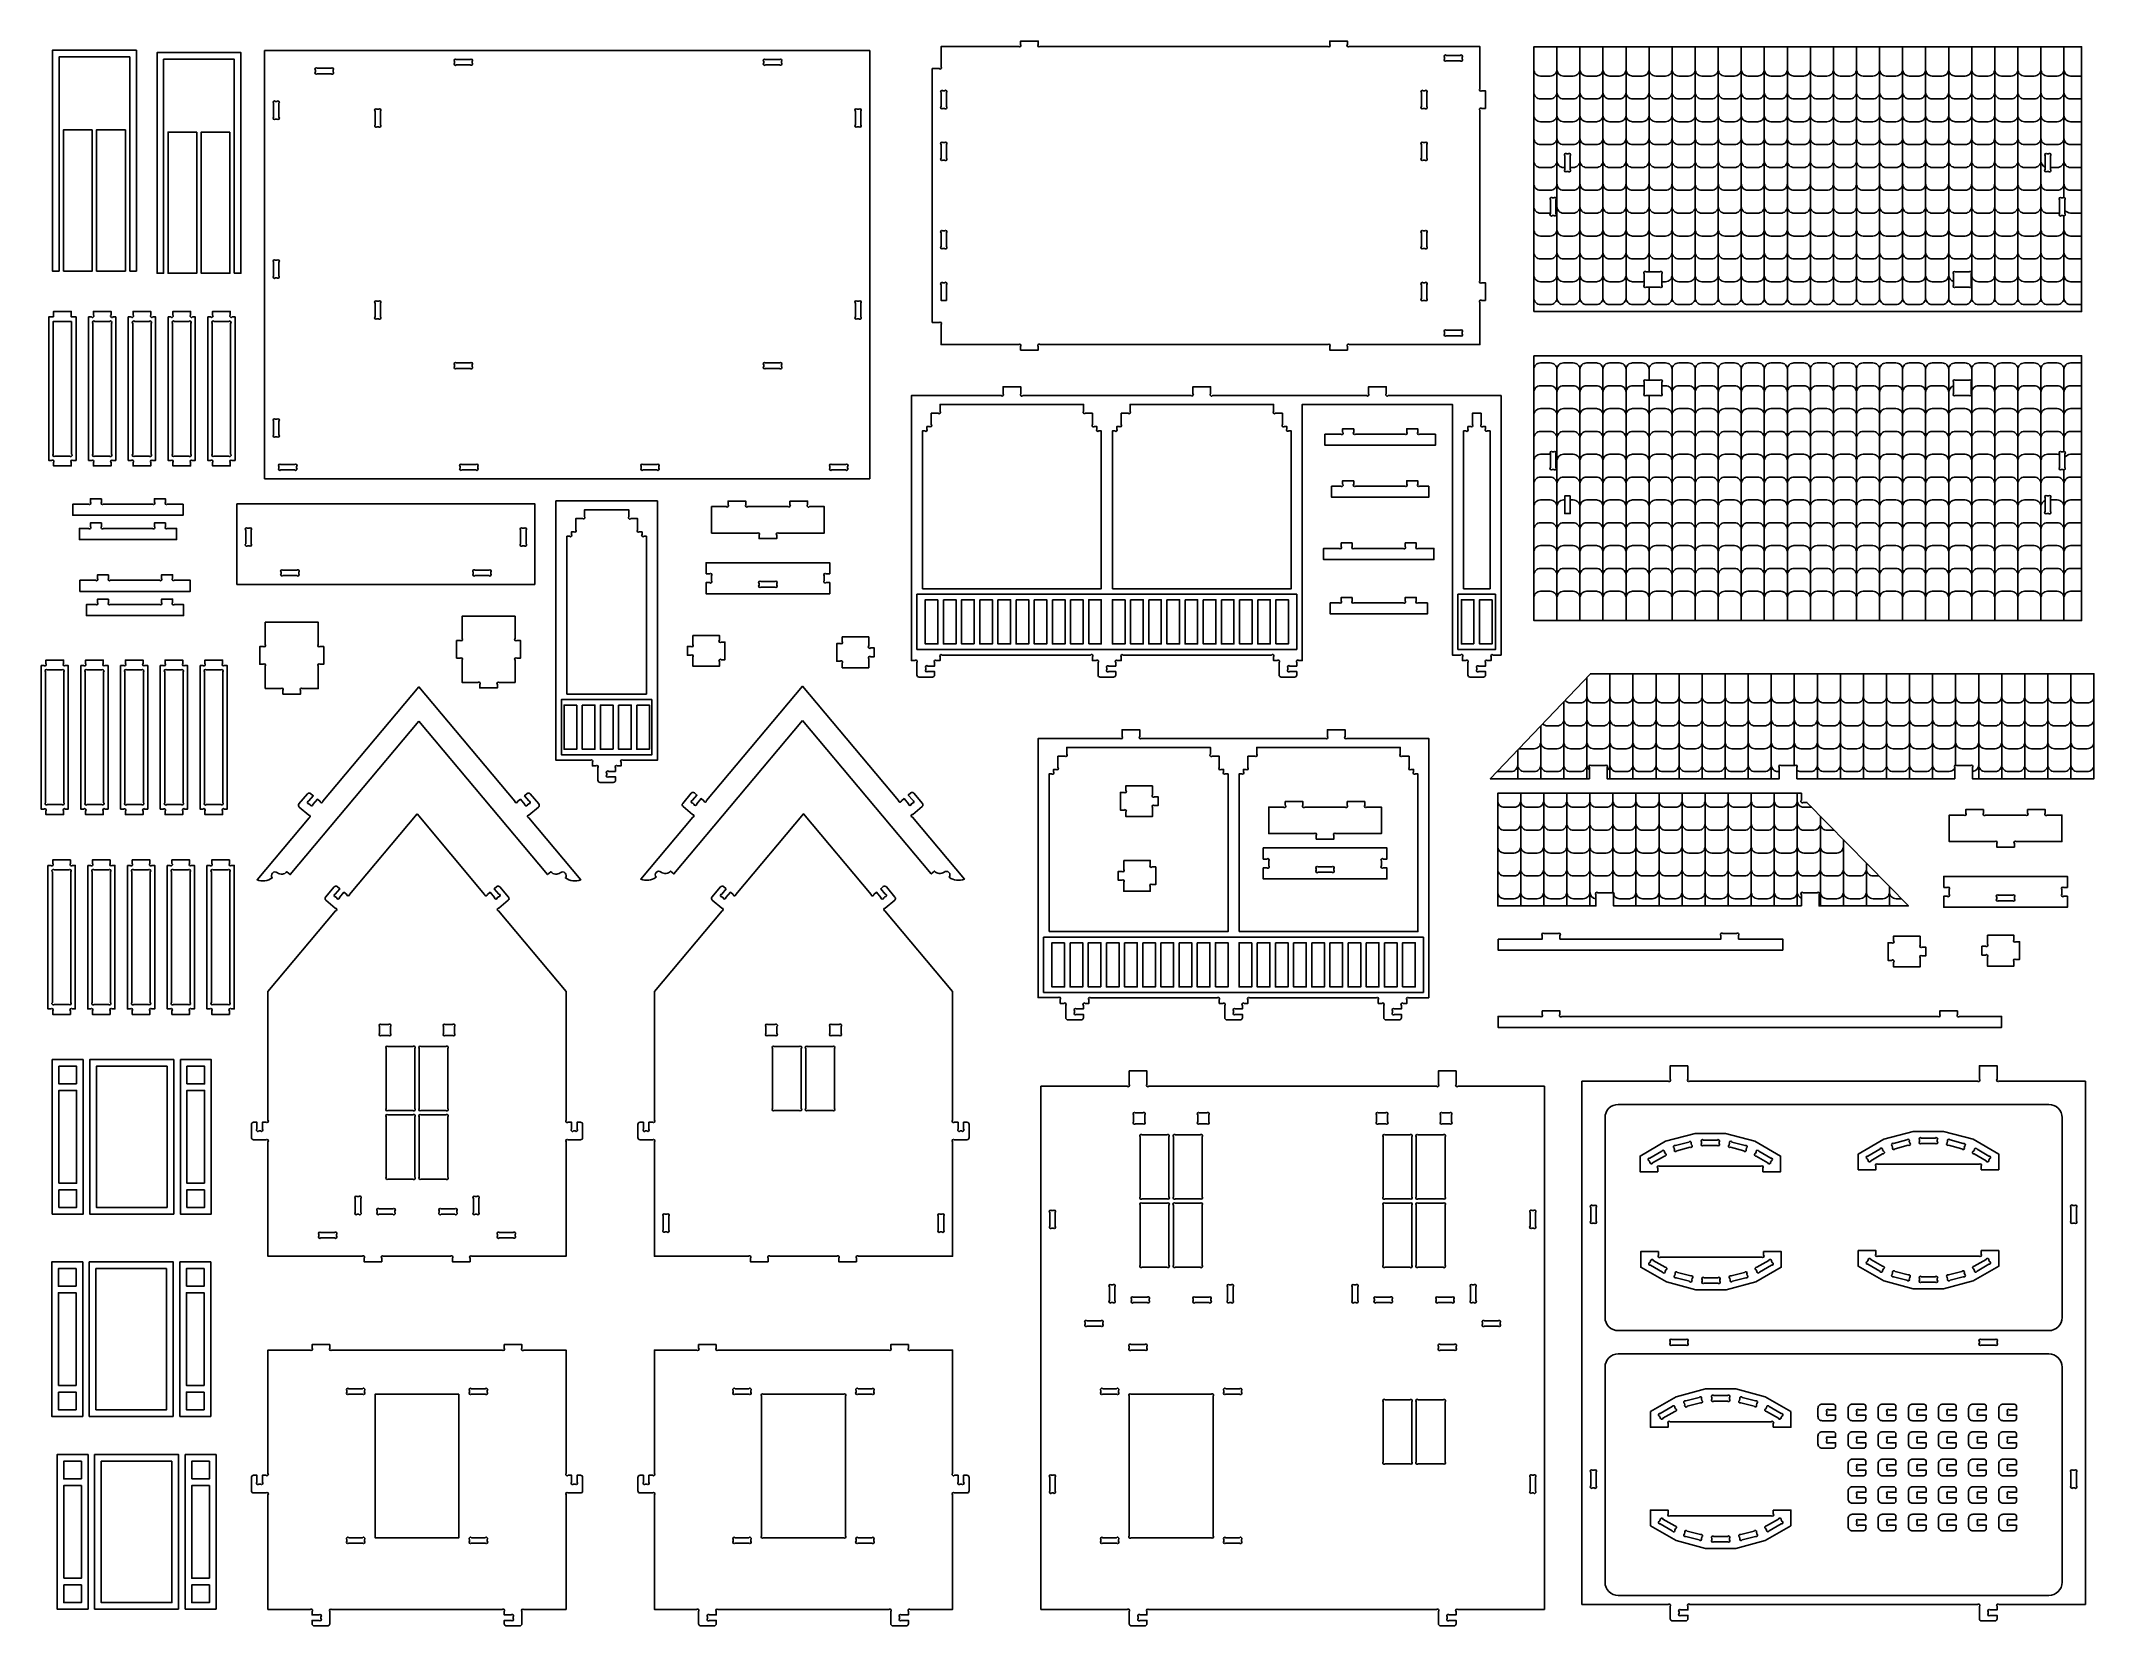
# Model space of a CAD drawing. Extents: x 2652.7 to 2745.6, y 2274 to 2345.8.
import ezdxf

# ---------------------------------------------------------------- set-up
doc = ezdxf.new("R2010")
doc.units = 0
doc.header["$MEASUREMENT"] = 0
doc.layers.add('LAYER1', color=18, linetype='CONTINUOUS')

msp = doc.modelspace()

# ---------------------------------------------------------------- linework, layer by layer
at = {"layer": 'LAYER1'}
for points in [[(2656.68, 2335.379), (2656.68, 2345.079), (2653.48, 2345.079), (2653.48, 2335.379), (2653.18, 2335.379), (2653.18, 2345.379), (2656.98, 2345.379), (2656.98, 2335.379)], [(2720.26, 2333.539), (2720.26, 2345.539), (2745.06, 2345.539), (2745.06, 2333.539)], [(2661.415, 2335.274), (2661.415, 2344.974), (2658.215, 2344.974), (2658.215, 2335.274), (2657.915, 2335.274), (2657.915, 2345.274), (2661.715, 2345.274), (2661.715, 2335.274)], [(2690.186, 2345.365), (2662.786, 2345.365), (2662.786, 2325.965), (2690.186, 2325.965)], [(2654.98, 2341.779), (2654.98, 2335.379), (2653.68, 2335.379), (2653.68, 2341.779)], [(2656.48, 2341.779), (2656.48, 2335.379), (2655.18, 2335.379), (2655.18, 2341.779)], [(2659.715, 2341.674), (2659.715, 2335.274), (2658.415, 2335.274), (2658.415, 2341.674)], [(2661.215, 2341.674), (2661.215, 2335.274), (2659.915, 2335.274), (2659.915, 2341.674)], [(2720.26, 2331.539), (2720.26, 2319.539), (2745.06, 2319.539), (2745.06, 2331.539)], [(2721.91, 2325.189), (2721.91, 2324.389), (2721.66, 2324.389), (2721.66, 2325.189)], [(2675.029, 2321.178), (2661.529, 2321.178), (2661.529, 2324.828), (2675.029, 2324.828)], [(2709.525, 2320.732), (2692.325, 2320.732), (2692.325, 2318.232), (2709.525, 2318.232)], [(2693.272, 2320.482), (2692.7, 2320.482), (2692.7, 2318.482), (2693.272, 2318.482)], [(2693.522, 2320.482), (2693.522, 2318.482), (2694.095, 2318.482), (2694.095, 2320.482)], [(2694.917, 2318.482), (2694.917, 2320.482), (2694.345, 2320.482), (2694.345, 2318.482)], [(2695.167, 2320.482), (2695.167, 2318.482), (2695.74, 2318.482), (2695.74, 2320.482)], [(2695.99, 2320.482), (2695.99, 2318.482), (2696.562, 2318.482), (2696.562, 2320.482)], [(2696.812, 2320.482), (2696.812, 2318.482), (2697.385, 2318.482), (2697.385, 2320.482)], [(2697.635, 2320.482), (2697.635, 2318.482), (2698.207, 2318.482), (2698.207, 2320.482)], [(2698.457, 2320.482), (2698.457, 2318.482), (2699.03, 2318.482), (2699.03, 2320.482)], [(2699.28, 2320.482), (2699.28, 2318.482), (2699.852, 2318.482), (2699.852, 2320.482)], [(2700.102, 2318.482), (2700.675, 2318.482), (2700.675, 2320.482), (2700.102, 2320.482)], [(2701.747, 2320.482), (2701.175, 2320.482), (2701.175, 2318.482), (2701.747, 2318.482)], [(2701.997, 2320.482), (2701.997, 2318.482), (2702.57, 2318.482), (2702.57, 2320.482)], [(2702.82, 2320.482), (2702.82, 2318.482), (2703.392, 2318.482), (2703.392, 2320.482)], [(2703.642, 2320.482), (2703.642, 2318.482), (2704.215, 2318.482), (2704.215, 2320.482)], [(2704.465, 2320.482), (2704.465, 2318.482), (2705.037, 2318.482), (2705.037, 2320.482)], [(2705.287, 2320.482), (2705.287, 2318.482), (2705.86, 2318.482), (2705.86, 2320.482)], [(2706.11, 2320.482), (2706.11, 2318.482), (2706.682, 2318.482), (2706.682, 2320.482)], [(2706.932, 2320.482), (2706.932, 2318.482), (2707.505, 2318.482), (2707.505, 2320.482)], [(2707.755, 2320.482), (2707.755, 2318.482), (2708.327, 2318.482), (2708.327, 2320.482)], [(2708.577, 2318.482), (2709.15, 2318.482), (2709.15, 2320.482), (2708.577, 2320.482)], [(2718.525, 2320.732), (2716.825, 2320.732), (2716.825, 2318.232), (2718.525, 2318.232)], [(2717.55, 2318.482), (2716.977, 2318.482), (2716.977, 2320.482), (2717.55, 2320.482)], [(2718.372, 2320.482), (2718.372, 2318.482), (2717.8, 2318.482), (2717.8, 2320.482)], [(2680.327, 2315.96), (2676.227, 2315.96), (2676.227, 2313.46), (2680.327, 2313.46)], [(2676.919, 2315.71), (2676.346, 2315.71), (2676.346, 2313.71), (2676.919, 2313.71)], [(2677.169, 2315.71), (2677.169, 2313.71), (2677.741, 2313.71), (2677.741, 2315.71)], [(2678.564, 2313.71), (2678.564, 2315.71), (2677.991, 2315.71), (2677.991, 2313.71)], [(2678.814, 2315.71), (2678.814, 2313.71), (2679.386, 2313.71), (2679.386, 2315.71)], [(2679.636, 2315.71), (2679.636, 2313.71), (2680.209, 2313.71), (2680.209, 2315.71)], [(2715.262, 2305.198), (2698.062, 2305.198), (2698.062, 2302.698), (2715.262, 2302.698)], [(2699.009, 2304.948), (2698.437, 2304.948), (2698.437, 2302.948), (2699.009, 2302.948)], [(2699.259, 2304.948), (2699.259, 2302.948), (2699.832, 2302.948), (2699.832, 2304.948)], [(2700.654, 2302.948), (2700.654, 2304.948), (2700.082, 2304.948), (2700.082, 2302.948)], [(2700.904, 2304.948), (2700.904, 2302.948), (2701.477, 2302.948), (2701.477, 2304.948)], [(2701.727, 2304.948), (2701.727, 2302.948), (2702.299, 2302.948), (2702.299, 2304.948)], [(2702.549, 2304.948), (2702.549, 2302.948), (2703.122, 2302.948), (2703.122, 2304.948)], [(2703.372, 2304.948), (2703.372, 2302.948), (2703.944, 2302.948), (2703.944, 2304.948)], [(2704.194, 2304.948), (2704.194, 2302.948), (2704.767, 2302.948), (2704.767, 2304.948)], [(2705.017, 2304.948), (2705.017, 2302.948), (2705.589, 2302.948), (2705.589, 2304.948)], [(2705.839, 2302.948), (2706.412, 2302.948), (2706.412, 2304.948), (2705.839, 2304.948)], [(2707.484, 2304.948), (2706.912, 2304.948), (2706.912, 2302.948), (2707.484, 2302.948)], [(2707.734, 2304.948), (2707.734, 2302.948), (2708.307, 2302.948), (2708.307, 2304.948)], [(2708.557, 2304.948), (2708.557, 2302.948), (2709.129, 2302.948), (2709.129, 2304.948)], [(2709.379, 2304.948), (2709.379, 2302.948), (2709.952, 2302.948), (2709.952, 2304.948)], [(2710.202, 2304.948), (2710.202, 2302.948), (2710.774, 2302.948), (2710.774, 2304.948)], [(2711.024, 2304.948), (2711.024, 2302.948), (2711.597, 2302.948), (2711.597, 2304.948)], [(2711.847, 2304.948), (2711.847, 2302.948), (2712.419, 2302.948), (2712.419, 2304.948)], [(2712.669, 2304.948), (2712.669, 2302.948), (2713.242, 2302.948), (2713.242, 2304.948)], [(2713.492, 2304.948), (2713.492, 2302.948), (2714.064, 2302.948), (2714.064, 2304.948)], [(2714.314, 2302.948), (2714.887, 2302.948), (2714.887, 2304.948), (2714.314, 2304.948)], [(2654.571, 2299.652), (2653.171, 2299.652), (2653.171, 2292.652), (2654.571, 2292.652)], [(2654.271, 2298.552), (2654.271, 2299.352), (2653.471, 2299.352), (2653.471, 2298.552)], [(2658.671, 2292.652), (2654.871, 2292.652), (2654.871, 2299.652), (2658.671, 2299.652)], [(2658.371, 2299.352), (2655.171, 2299.352), (2655.171, 2292.952), (2658.371, 2292.952)], [(2658.971, 2299.652), (2660.371, 2299.652), (2660.371, 2292.652), (2658.971, 2292.652)], [(2659.271, 2298.552), (2659.271, 2299.352), (2660.071, 2299.352), (2660.071, 2298.552)], [(2653.471, 2294.052), (2654.271, 2294.052), (2654.271, 2298.252), (2653.471, 2298.252)], [(2660.071, 2294.052), (2659.271, 2294.052), (2659.271, 2298.252), (2660.071, 2298.252)], [(2653.471, 2293.752), (2653.471, 2292.952), (2654.271, 2292.952), (2654.271, 2293.752)], [(2660.071, 2293.752), (2660.071, 2292.952), (2659.271, 2292.952), (2659.271, 2293.752)], [(2654.549, 2290.487), (2653.149, 2290.487), (2653.149, 2283.487), (2654.549, 2283.487)], [(2654.249, 2289.387), (2654.249, 2290.187), (2653.449, 2290.187), (2653.449, 2289.387)], [(2658.649, 2283.487), (2654.849, 2283.487), (2654.849, 2290.487), (2658.649, 2290.487)], [(2658.349, 2290.187), (2655.149, 2290.187), (2655.149, 2283.787), (2658.349, 2283.787)], [(2658.949, 2290.487), (2660.349, 2290.487), (2660.349, 2283.487), (2658.949, 2283.487)], [(2659.249, 2289.387), (2659.249, 2290.187), (2660.049, 2290.187), (2660.049, 2289.387)], [(2653.449, 2284.887), (2654.249, 2284.887), (2654.249, 2289.087), (2653.449, 2289.087)], [(2660.049, 2284.887), (2659.249, 2284.887), (2659.249, 2289.087), (2660.049, 2289.087)], [(2653.449, 2284.587), (2653.449, 2283.787), (2654.249, 2283.787), (2654.249, 2284.587)], [(2660.049, 2284.587), (2660.049, 2283.787), (2659.249, 2283.787), (2659.249, 2284.587)], [(2671.588, 2284.492), (2667.788, 2284.492), (2667.788, 2277.992), (2671.588, 2277.992)], [(2654.79, 2281.755), (2653.39, 2281.755), (2653.39, 2274.755), (2654.79, 2274.755)], [(2654.49, 2280.655), (2654.49, 2281.455), (2653.69, 2281.455), (2653.69, 2280.655)], [(2658.89, 2274.755), (2655.09, 2274.755), (2655.09, 2281.755), (2658.89, 2281.755)], [(2658.59, 2281.455), (2655.39, 2281.455), (2655.39, 2275.055), (2658.59, 2275.055)], [(2659.19, 2281.755), (2660.59, 2281.755), (2660.59, 2274.755), (2659.19, 2274.755)], [(2659.49, 2280.655), (2659.49, 2281.455), (2660.29, 2281.455), (2660.29, 2280.655)], [(2653.69, 2276.155), (2654.49, 2276.155), (2654.49, 2280.355), (2653.69, 2280.355)], [(2660.29, 2276.155), (2659.49, 2276.155), (2659.49, 2280.355), (2660.29, 2280.355)], [(2653.69, 2275.855), (2653.69, 2275.055), (2654.49, 2275.055), (2654.49, 2275.855)], [(2660.29, 2275.855), (2660.29, 2275.055), (2659.49, 2275.055), (2659.49, 2275.855)]]:
    msp.add_lwpolyline(points, close=True, dxfattribs=at)
for points in [[(2693.016, 2333.048), (2693.327, 2333.048, -1), (2693.416, 2332.959), (2693.416, 2332.048), (2696.927, 2332.048, -1), (2697.016, 2331.959), (2697.016, 2331.798), (2697.816, 2331.798), (2697.816, 2331.959, -1), (2697.904, 2332.048), (2710.927, 2332.048, -1), (2711.016, 2331.959), (2711.016, 2331.798), (2711.816, 2331.798), (2711.816, 2331.959, -1), (2711.904, 2332.048), (2717.816, 2332.048), (2717.816, 2333.959, -1), (2717.904, 2334.048), (2718.066, 2334.048), (2718.066, 2334.848), (2717.904, 2334.848, -1), (2717.816, 2334.936), (2717.816, 2342.659, -1), (2717.904, 2342.748), (2718.066, 2342.748), (2718.066, 2343.548), (2717.904, 2343.548, -1), (2717.816, 2343.636), (2717.816, 2345.548), (2711.904, 2345.548, -1), (2711.816, 2345.636), (2711.816, 2345.798), (2711.016, 2345.798), (2711.016, 2345.636, -1), (2710.927, 2345.548), (2697.904, 2345.548, -1), (2697.816, 2345.636), (2697.816, 2345.798), (2697.016, 2345.798), (2697.016, 2345.636, -1), (2696.927, 2345.548), (2693.416, 2345.548), (2693.416, 2344.636, -1), (2693.327, 2344.548), (2693.016, 2344.548)], [(2665.174, 2344.565), (2665.797, 2344.565, -1), (2665.886, 2344.476), (2665.886, 2344.403, -1), (2665.797, 2344.315), (2665.174, 2344.315, -1), (2665.086, 2344.403), (2665.086, 2344.476, -1)], [(2671.474, 2344.965), (2672.097, 2344.965, -1), (2672.186, 2344.876), (2672.186, 2344.803, -1), (2672.097, 2344.715), (2671.474, 2344.715, -1), (2671.386, 2344.803), (2671.386, 2344.876, -1)], [(2685.474, 2344.965), (2686.097, 2344.965, -1), (2686.186, 2344.876), (2686.186, 2344.803, -1), (2686.097, 2344.715), (2685.474, 2344.715, -1), (2685.386, 2344.803), (2685.386, 2344.876, -1)], [(2716.304, 2345.148), (2716.927, 2345.148, -1), (2717.016, 2345.059), (2717.016, 2344.986, -1), (2716.927, 2344.898), (2716.304, 2344.898, -1), (2716.216, 2344.986), (2716.216, 2345.059, -1)], [(2693.416, 2343.459), (2693.416, 2342.836, 1), (2693.504, 2342.748), (2693.577, 2342.748, 1), (2693.666, 2342.836), (2693.666, 2343.459, 1), (2693.577, 2343.548), (2693.504, 2343.548, 1)], [(2715.254, 2343.548), (2715.327, 2343.548, -1), (2715.416, 2343.459), (2715.416, 2342.836, -1), (2715.327, 2342.748), (2715.254, 2342.748, -1), (2715.166, 2342.836), (2715.166, 2343.459, -1)], [(2663.436, 2342.976), (2663.436, 2342.353, -1), (2663.347, 2342.265), (2663.274, 2342.265, -1), (2663.186, 2342.353), (2663.186, 2342.976, -1), (2663.274, 2343.065), (2663.347, 2343.065, -1)], [(2667.947, 2342.715), (2667.874, 2342.715, 1), (2667.786, 2342.626), (2667.786, 2342.003, 1), (2667.874, 2341.915), (2667.947, 2341.915, 1), (2668.036, 2342.003), (2668.036, 2342.626, 1)], [(2689.624, 2342.715), (2689.697, 2342.715, -1), (2689.786, 2342.626), (2689.786, 2342.003, -1), (2689.697, 2341.915), (2689.624, 2341.915, -1), (2689.536, 2342.003), (2689.536, 2342.626, -1)], [(2693.416, 2341.109), (2693.416, 2340.486, 1), (2693.504, 2340.398), (2693.577, 2340.398, 1), (2693.666, 2340.486), (2693.666, 2341.109, 1), (2693.577, 2341.198), (2693.504, 2341.198, 1)], [(2715.254, 2341.198), (2715.327, 2341.198, -1), (2715.416, 2341.109), (2715.416, 2340.486, -1), (2715.327, 2340.398), (2715.254, 2340.398, -1), (2715.166, 2340.486), (2715.166, 2341.109, -1)], [(2721.66, 2340.6), (2721.66, 2339.977, 1), (2721.749, 2339.888), (2721.822, 2339.888, 1), (2721.91, 2339.977), (2721.91, 2340.6, 1), (2721.822, 2340.688), (2721.749, 2340.688, 1)], [(2743.66, 2340.6), (2743.66, 2339.977, -1), (2743.572, 2339.888), (2743.499, 2339.888, -1), (2743.41, 2339.977), (2743.41, 2340.6, -1), (2743.499, 2340.688), (2743.572, 2340.688, -1)], [(2721.01, 2338.6), (2721.01, 2337.977, 1), (2721.099, 2337.888), (2721.172, 2337.888, 1), (2721.26, 2337.977), (2721.26, 2338.6, 1), (2721.172, 2338.688), (2721.099, 2338.688, 1)], [(2744.31, 2338.6), (2744.31, 2337.977, -1), (2744.222, 2337.888), (2744.149, 2337.888, -1), (2744.06, 2337.977), (2744.06, 2338.6, -1), (2744.149, 2338.688), (2744.222, 2338.688, -1)], [(2693.416, 2337.109), (2693.416, 2336.486, 1), (2693.504, 2336.398), (2693.577, 2336.398, 1), (2693.666, 2336.486), (2693.666, 2337.109, 1), (2693.577, 2337.198), (2693.504, 2337.198, 1)], [(2715.254, 2337.198), (2715.327, 2337.198, -1), (2715.416, 2337.109), (2715.416, 2336.486, -1), (2715.327, 2336.398), (2715.254, 2336.398, -1), (2715.166, 2336.486), (2715.166, 2337.109, -1)], [(2663.436, 2335.776), (2663.436, 2335.153, -1), (2663.347, 2335.065), (2663.274, 2335.065, -1), (2663.186, 2335.153), (2663.186, 2335.776, -1), (2663.274, 2335.865), (2663.347, 2335.865, -1)], [(2725.349, 2334.649), (2725.972, 2334.649, 1), (2726.06, 2334.737), (2726.06, 2335.247, 1), (2725.972, 2335.335), (2725.349, 2335.335, 1), (2725.26, 2335.247), (2725.26, 2334.737, 1)], [(2739.349, 2335.335), (2739.972, 2335.335, -1), (2740.06, 2335.247), (2740.06, 2334.737, -1), (2739.972, 2334.649), (2739.349, 2334.649, -1), (2739.26, 2334.737), (2739.26, 2335.247, -1)], [(2693.666, 2334.048), (2693.666, 2334.759, 1), (2693.577, 2334.848), (2693.504, 2334.848, 1), (2693.416, 2334.759), (2693.416, 2334.048)], [(2715.254, 2334.848), (2715.327, 2334.848, -1), (2715.416, 2334.759), (2715.416, 2334.136, -1), (2715.327, 2334.048), (2715.254, 2334.048, -1), (2715.166, 2334.136), (2715.166, 2334.759, -1)], [(2653.231, 2333.296), (2653.231, 2333.546), (2654.031, 2333.546), (2654.031, 2333.296), (2654.248, 2333.296), (2654.248, 2326.796), (2654.12, 2326.796, 1), (2654.031, 2326.708), (2654.031, 2326.546), (2653.231, 2326.546), (2653.231, 2326.708, 1), (2653.143, 2326.796), (2653.014, 2326.796), (2653.014, 2333.296)], [(2654.814, 2333.296), (2654.943, 2333.296, 1), (2655.031, 2333.385), (2655.031, 2333.546), (2655.831, 2333.546), (2655.831, 2333.385, 1), (2655.92, 2333.296), (2656.048, 2333.296), (2656.048, 2326.796), (2655.92, 2326.796, 1), (2655.831, 2326.708), (2655.831, 2326.546), (2655.031, 2326.546), (2655.031, 2326.708, 1), (2654.943, 2326.796), (2654.814, 2326.796)], [(2656.614, 2333.296), (2656.743, 2333.296, 1), (2656.831, 2333.385), (2656.831, 2333.546), (2657.631, 2333.546), (2657.631, 2333.385, 1), (2657.72, 2333.296), (2657.848, 2333.296), (2657.848, 2326.796), (2657.72, 2326.796, 1), (2657.631, 2326.708), (2657.631, 2326.546), (2656.831, 2326.546), (2656.831, 2326.708, 1), (2656.743, 2326.796), (2656.614, 2326.796)], [(2658.414, 2333.296), (2658.543, 2333.296, 1), (2658.631, 2333.385), (2658.631, 2333.546), (2659.431, 2333.546), (2659.431, 2333.385, 1), (2659.52, 2333.296), (2659.648, 2333.296), (2659.648, 2326.796), (2659.52, 2326.796, 1), (2659.431, 2326.708), (2659.431, 2326.546), (2658.631, 2326.546), (2658.631, 2326.708, 1), (2658.543, 2326.796), (2658.414, 2326.796)], [(2660.214, 2333.296), (2660.343, 2333.296, 1), (2660.431, 2333.385), (2660.431, 2333.546), (2661.231, 2333.546), (2661.231, 2333.385, 1), (2661.32, 2333.296), (2661.448, 2333.296), (2661.448, 2326.796), (2661.32, 2326.796, 1), (2661.231, 2326.708), (2661.231, 2326.546), (2660.431, 2326.546), (2660.431, 2326.708, 1), (2660.343, 2326.796), (2660.214, 2326.796)], [(2667.786, 2333.926), (2667.786, 2333.303, 1), (2667.874, 2333.215), (2667.947, 2333.215, 1), (2668.036, 2333.303), (2668.036, 2333.926, 1), (2667.947, 2334.015), (2667.874, 2334.015, 1)], [(2689.624, 2334.015), (2689.697, 2334.015, -1), (2689.786, 2333.926), (2689.786, 2333.303, -1), (2689.697, 2333.215), (2689.624, 2333.215, -1), (2689.536, 2333.303), (2689.536, 2333.926, -1)], [(2654.048, 2333.096), (2654.048, 2327.085, -1), (2653.96, 2326.996), (2653.303, 2326.996, -1), (2653.214, 2327.085), (2653.214, 2333.096)], [(2655.103, 2333.096), (2655.76, 2333.096, -1), (2655.848, 2333.008), (2655.848, 2327.085, -1), (2655.76, 2326.996), (2655.103, 2326.996, -1), (2655.014, 2327.085), (2655.014, 2333.008, -1)], [(2657.648, 2333.008), (2657.648, 2327.085, -1), (2657.56, 2326.996), (2656.903, 2326.996, -1), (2656.814, 2327.085), (2656.814, 2333.008, -1), (2656.903, 2333.096), (2657.56, 2333.096, -1)], [(2658.614, 2327.085), (2658.614, 2333.008, -1), (2658.703, 2333.096), (2659.36, 2333.096, -1), (2659.448, 2333.008), (2659.448, 2327.085, -1), (2659.36, 2326.996), (2658.703, 2326.996, -1)], [(2661.248, 2333.008), (2661.248, 2327.085, -1), (2661.16, 2326.996), (2660.503, 2326.996, -1), (2660.414, 2327.085), (2660.414, 2333.008, -1), (2660.503, 2333.096), (2661.16, 2333.096, -1)], [(2716.304, 2332.448), (2716.927, 2332.448, 1), (2717.016, 2332.536), (2717.016, 2332.609, 1), (2716.927, 2332.698), (2716.304, 2332.698, 1), (2716.216, 2332.609), (2716.216, 2332.536, 1)], [(2671.386, 2331.126), (2671.386, 2331.053, 1), (2671.474, 2330.965), (2672.097, 2330.965, 1), (2672.186, 2331.053), (2672.186, 2331.126, 1), (2672.097, 2331.215), (2671.474, 2331.215, 1)], [(2685.386, 2331.126), (2685.386, 2331.053, 1), (2685.474, 2330.965), (2686.097, 2330.965, 1), (2686.186, 2331.053), (2686.186, 2331.126, 1), (2686.097, 2331.215), (2685.474, 2331.215, 1)], [(2708.725, 2317.082), (2708.725, 2317.644, 1), (2708.636, 2317.732), (2708.475, 2317.732), (2708.475, 2317.894, 1), (2708.386, 2317.982), (2701.663, 2317.982, 1), (2701.575, 2317.894), (2701.575, 2317.732), (2701.413, 2317.732, 1), (2701.325, 2317.644), (2701.325, 2317.482), (2701.013, 2317.482, 1), (2700.925, 2317.394), (2700.925, 2317.321, 1), (2701.013, 2317.232), (2701.325, 2317.232), (2701.325, 2317.082, -0.414214), (2701.225, 2316.982), (2700.625, 2316.982, -0.414214), (2700.525, 2317.082), (2700.525, 2317.644, 1), (2700.436, 2317.732), (2700.275, 2317.732), (2700.275, 2317.894, 1), (2700.186, 2317.982), (2693.463, 2317.982, 1), (2693.375, 2317.894), (2693.375, 2317.732), (2693.213, 2317.732, 1), (2693.125, 2317.644), (2693.125, 2317.482), (2692.813, 2317.482, 1), (2692.725, 2317.394), (2692.725, 2317.321, 1), (2692.813, 2317.232), (2693.125, 2317.232), (2693.125, 2317.082, -0.414214), (2693.025, 2316.982), (2692.425, 2316.982, -0.414214), (2692.325, 2317.082), (2692.325, 2317.644, 1), (2692.236, 2317.732), (2692.075, 2317.732), (2692.075, 2329.732), (2696.136, 2329.732, 1), (2696.225, 2329.821), (2696.225, 2330.132), (2697.025, 2330.132), (2697.025, 2329.821, 1), (2697.113, 2329.732), (2704.736, 2329.732, 1), (2704.825, 2329.821), (2704.825, 2330.132), (2705.625, 2330.132), (2705.625, 2329.821, 1), (2705.713, 2329.732), (2712.686, 2329.732, 1), (2712.775, 2329.821), (2712.775, 2330.132), (2713.575, 2330.132), (2713.575, 2329.821, 1), (2713.663, 2329.732), (2718.775, 2329.732), (2718.775, 2317.982), (2718.413, 2317.982, 1), (2718.325, 2317.894), (2718.325, 2317.732), (2718.163, 2317.732, 1), (2718.075, 2317.644), (2718.075, 2317.482), (2717.763, 2317.482, 1), (2717.675, 2317.394), (2717.675, 2317.321, 1), (2717.763, 2317.232), (2718.075, 2317.232), (2718.075, 2317.082, -0.414214), (2717.975, 2316.982), (2717.375, 2316.982, -0.414214), (2717.275, 2317.082), (2717.275, 2317.644, 1), (2717.186, 2317.732), (2717.025, 2317.732), (2717.025, 2317.894, 1), (2716.936, 2317.982), (2716.575, 2317.982), (2716.575, 2329.332), (2709.775, 2329.332), (2709.775, 2317.732), (2709.613, 2317.732, 1), (2709.525, 2317.644), (2709.525, 2317.482), (2709.213, 2317.482, 1), (2709.125, 2317.394), (2709.125, 2317.321, 1), (2709.213, 2317.232), (2709.525, 2317.232), (2709.525, 2317.082, -0.414214), (2709.425, 2316.982), (2708.825, 2316.982, -0.414214)], [(2725.349, 2330.429), (2725.972, 2330.429, -1), (2726.06, 2330.34), (2726.06, 2329.83, -1), (2725.972, 2329.742), (2725.349, 2329.742, -1), (2725.26, 2329.83), (2725.26, 2330.34, -1)], [(2739.349, 2329.742), (2739.972, 2329.742, 1), (2740.06, 2329.83), (2740.06, 2330.34, 1), (2739.972, 2330.429), (2739.349, 2330.429, 1), (2739.26, 2330.34), (2739.26, 2329.83, 1)], [(2663.436, 2328.576), (2663.436, 2327.953, -1), (2663.347, 2327.865), (2663.274, 2327.865, -1), (2663.186, 2327.953), (2663.186, 2328.576, -1), (2663.274, 2328.665), (2663.347, 2328.665, -1)], [(2692.575, 2320.982), (2692.575, 2328.132), (2692.686, 2328.132, 1), (2692.775, 2328.221), (2692.775, 2328.332), (2692.886, 2328.332, 1), (2692.975, 2328.421), (2692.975, 2328.932), (2693.286, 2328.932, 1), (2693.375, 2329.021), (2693.375, 2329.332), (2699.875, 2329.332), (2699.875, 2329.021, 1), (2699.963, 2328.932), (2700.275, 2328.932), (2700.275, 2328.421, 1), (2700.363, 2328.332), (2700.475, 2328.332), (2700.475, 2328.221, 1), (2700.563, 2328.132), (2700.675, 2328.132), (2700.675, 2320.982)], [(2701.175, 2320.982), (2701.175, 2328.132), (2701.286, 2328.132, 1), (2701.375, 2328.221), (2701.375, 2328.332), (2701.486, 2328.332, 1), (2701.575, 2328.421), (2701.575, 2328.932), (2701.886, 2328.932, 1), (2701.975, 2329.021), (2701.975, 2329.332), (2708.475, 2329.332), (2708.475, 2329.021, 1), (2708.563, 2328.932), (2708.875, 2328.932), (2708.875, 2328.421, 1), (2708.963, 2328.332), (2709.075, 2328.332), (2709.075, 2328.221, 1), (2709.163, 2328.132), (2709.275, 2328.132), (2709.275, 2320.982)], [(2717.875, 2328.932), (2717.875, 2328.421, 1), (2717.963, 2328.332), (2718.075, 2328.332), (2718.075, 2328.221, 1), (2718.163, 2328.132), (2718.275, 2328.132), (2718.275, 2320.982), (2717.075, 2320.982), (2717.075, 2328.132), (2717.186, 2328.132, 1), (2717.275, 2328.221), (2717.275, 2328.332), (2717.386, 2328.332, 1), (2717.475, 2328.421), (2717.475, 2328.932)], [(2712.103, 2328.234), (2712.103, 2328.073, 1), (2712.192, 2327.984), (2714.415, 2327.984, 1), (2714.503, 2328.073), (2714.503, 2328.234), (2715.003, 2328.234), (2715.003, 2328.073, 1), (2715.092, 2327.984), (2715.803, 2327.984), (2715.803, 2327.484), (2710.803, 2327.484), (2710.803, 2327.984), (2711.515, 2327.984, 1), (2711.603, 2328.073), (2711.603, 2328.234)], [(2721.26, 2327.101), (2721.26, 2326.478, -1), (2721.172, 2326.389), (2721.099, 2326.389, -1), (2721.01, 2326.478), (2721.01, 2327.101, -1), (2721.099, 2327.189), (2721.172, 2327.189, -1)], [(2744.06, 2327.101), (2744.06, 2326.478, 1), (2744.149, 2326.389), (2744.222, 2326.389, 1), (2744.31, 2326.478), (2744.31, 2327.101, 1), (2744.222, 2327.189), (2744.149, 2327.189, 1)], [(2663.524, 2326.615), (2664.147, 2326.615, -1), (2664.236, 2326.526), (2664.236, 2326.453, -1), (2664.147, 2326.365), (2663.524, 2326.365, -1), (2663.436, 2326.453), (2663.436, 2326.526, -1)], [(2671.724, 2326.615), (2672.347, 2326.615, -1), (2672.436, 2326.526), (2672.436, 2326.453, -1), (2672.347, 2326.365), (2671.724, 2326.365, -1), (2671.636, 2326.453), (2671.636, 2326.526, -1)], [(2679.924, 2326.615), (2680.547, 2326.615, -1), (2680.636, 2326.526), (2680.636, 2326.453, -1), (2680.547, 2326.365), (2679.924, 2326.365, -1), (2679.836, 2326.453), (2679.836, 2326.526, -1)], [(2688.474, 2326.615), (2689.097, 2326.615, -1), (2689.186, 2326.526), (2689.186, 2326.453, -1), (2689.097, 2326.365), (2688.474, 2326.365, -1), (2688.386, 2326.453), (2688.386, 2326.526, -1)], [(2712.103, 2325.88), (2712.103, 2325.718, 1), (2712.192, 2325.63), (2714.415, 2325.63, 1), (2714.503, 2325.718), (2714.503, 2325.88), (2715.003, 2325.88), (2715.003, 2325.718, 1), (2715.092, 2325.63), (2715.503, 2325.63), (2715.503, 2325.13), (2711.103, 2325.13), (2711.103, 2325.63), (2711.515, 2325.63, 1), (2711.603, 2325.718), (2711.603, 2325.88)], [(2655.398, 2325.064), (2655.398, 2324.902, 1), (2655.486, 2324.814), (2657.709, 2324.814, 1), (2657.798, 2324.902), (2657.798, 2325.064), (2658.298, 2325.064), (2658.298, 2324.902, 1), (2658.386, 2324.814), (2659.098, 2324.814), (2659.098, 2324.314), (2654.098, 2324.314), (2654.098, 2324.814), (2654.809, 2324.814, 1), (2654.898, 2324.902), (2654.898, 2325.064)], [(2678.677, 2312.71), (2678.677, 2312.871, -1), (2678.766, 2312.96), (2678.927, 2312.96), (2678.927, 2313.121, -1), (2679.016, 2313.21), (2680.577, 2313.21), (2680.577, 2324.96), (2675.977, 2324.96), (2675.977, 2313.21), (2677.539, 2313.21, -1), (2677.627, 2313.121), (2677.627, 2312.96), (2677.789, 2312.96, -1), (2677.877, 2312.871), (2677.877, 2312.31, 0.414214), (2677.977, 2312.21), (2678.577, 2312.21, 0.414214), (2678.677, 2312.31), (2678.677, 2312.46), (2678.366, 2312.46, -1), (2678.277, 2312.548), (2678.277, 2312.621, -1), (2678.366, 2312.71)], [(2686.576, 2324.953), (2686.576, 2324.792, -1), (2686.487, 2324.703), (2684.664, 2324.703, -1), (2684.576, 2324.792), (2684.576, 2324.953), (2683.776, 2324.953), (2683.776, 2324.792, -1), (2683.687, 2324.703), (2683.026, 2324.703), (2683.026, 2323.503), (2685.087, 2323.503, -1), (2685.176, 2323.415), (2685.176, 2323.253), (2685.976, 2323.253), (2685.976, 2323.415, -1), (2686.064, 2323.503), (2688.126, 2323.503), (2688.126, 2324.703), (2687.464, 2324.703, -1), (2687.376, 2324.792), (2687.376, 2324.953)], [(2743.41, 2325.101), (2743.41, 2324.478, 1), (2743.499, 2324.389), (2743.572, 2324.389, 1), (2743.66, 2324.478), (2743.66, 2325.101, 1), (2743.572, 2325.189), (2743.499, 2325.189, 1)], [(2676.477, 2316.21), (2676.477, 2323.36), (2676.589, 2323.36, 1), (2676.677, 2323.448), (2676.677, 2323.56), (2676.789, 2323.56, 1), (2676.877, 2323.648), (2676.877, 2324.16), (2677.189, 2324.16, 1), (2677.277, 2324.248), (2677.277, 2324.56), (2679.277, 2324.56), (2679.277, 2324.248, 1), (2679.366, 2324.16), (2679.677, 2324.16), (2679.677, 2323.648, 1), (2679.766, 2323.56), (2679.877, 2323.56), (2679.877, 2323.448, 1), (2679.966, 2323.36), (2680.077, 2323.36), (2680.077, 2316.21)], [(2655.398, 2323.964), (2655.398, 2323.802, 1), (2655.486, 2323.714), (2657.709, 2323.714, 1), (2657.798, 2323.802), (2657.798, 2323.964), (2658.298, 2323.964), (2658.298, 2323.802, 1), (2658.386, 2323.714), (2658.798, 2323.714), (2658.798, 2323.214), (2654.398, 2323.214), (2654.398, 2323.714), (2654.809, 2323.714, 1), (2654.898, 2323.802), (2654.898, 2323.964)], [(2662.179, 2323.639), (2662.179, 2323.016, -1), (2662.09, 2322.928), (2662.018, 2322.928, -1), (2661.929, 2323.016), (2661.929, 2323.639, -1), (2662.018, 2323.728), (2662.09, 2323.728, -1)], [(2674.379, 2323.639), (2674.379, 2323.016, 1), (2674.468, 2322.928), (2674.54, 2322.928, 1), (2674.629, 2323.016), (2674.629, 2323.639, 1), (2674.54, 2323.728), (2674.468, 2323.728, 1)], [(2682.776, 2321.66), (2682.937, 2321.66, -1), (2683.026, 2321.572), (2683.026, 2321.349, -1), (2682.937, 2321.26), (2682.776, 2321.26), (2682.776, 2320.76), (2688.376, 2320.76), (2688.376, 2321.26), (2688.214, 2321.26, -1), (2688.126, 2321.349), (2688.126, 2321.572, -1), (2688.214, 2321.66), (2688.376, 2321.66), (2688.376, 2322.16), (2682.776, 2322.16)], [(2712.039, 2323.058), (2712.039, 2322.897, 1), (2712.128, 2322.808), (2714.351, 2322.808, 1), (2714.439, 2322.897), (2714.439, 2323.058), (2714.939, 2323.058), (2714.939, 2322.897, 1), (2715.028, 2322.808), (2715.739, 2322.808), (2715.739, 2322.308), (2710.739, 2322.308), (2710.739, 2322.808), (2711.451, 2322.808, 1), (2711.539, 2322.897), (2711.539, 2323.058)], [(2655.72, 2321.616), (2655.72, 2321.455, 1), (2655.808, 2321.366), (2658.031, 2321.366, 1), (2658.12, 2321.455), (2658.12, 2321.616), (2658.62, 2321.616), (2658.62, 2321.455, 1), (2658.708, 2321.366), (2659.42, 2321.366), (2659.42, 2320.866), (2654.42, 2320.866), (2654.42, 2321.366), (2655.131, 2321.366, 1), (2655.22, 2321.455), (2655.22, 2321.616)], [(2663.618, 2321.828), (2664.24, 2321.828, -1), (2664.329, 2321.739), (2664.329, 2321.666, -1), (2664.24, 2321.578), (2663.618, 2321.578, -1), (2663.529, 2321.666), (2663.529, 2321.739, -1)], [(2672.94, 2321.828), (2672.318, 2321.828, 1), (2672.229, 2321.739), (2672.229, 2321.666, 1), (2672.318, 2321.578), (2672.94, 2321.578, 1), (2673.029, 2321.666), (2673.029, 2321.739, 1)], [(2685.176, 2321.222), (2685.176, 2321.149, 1), (2685.264, 2321.06), (2685.887, 2321.06, 1), (2685.976, 2321.149), (2685.976, 2321.222, 1), (2685.887, 2321.31), (2685.264, 2321.31, 1)], [(2655.72, 2320.516), (2655.72, 2320.355, 1), (2655.808, 2320.266), (2658.031, 2320.266, 1), (2658.12, 2320.355), (2658.12, 2320.516), (2658.62, 2320.516), (2658.62, 2320.355, 1), (2658.708, 2320.266), (2659.12, 2320.266), (2659.12, 2319.766), (2654.72, 2319.766), (2654.72, 2320.266), (2655.131, 2320.266, 1), (2655.22, 2320.355), (2655.22, 2320.516)], [(2712.039, 2320.593), (2712.039, 2320.432, 1), (2712.128, 2320.343), (2714.351, 2320.343, 1), (2714.439, 2320.432), (2714.439, 2320.593), (2714.939, 2320.593), (2714.939, 2320.432, 1), (2715.028, 2320.343), (2715.439, 2320.343), (2715.439, 2319.843), (2711.039, 2319.843), (2711.039, 2320.343), (2711.451, 2320.343, 1), (2711.539, 2320.432), (2711.539, 2320.593)], [(2662.815, 2316.464), (2663.526, 2316.464, -1), (2663.615, 2316.375), (2663.615, 2316.214), (2664.415, 2316.214), (2664.415, 2316.375, -1), (2664.504, 2316.464), (2665.215, 2316.464), (2665.215, 2317.475, -1), (2665.304, 2317.564), (2665.465, 2317.564), (2665.465, 2318.364), (2665.304, 2318.364, -1), (2665.215, 2318.452), (2665.215, 2319.464), (2662.815, 2319.464), (2662.815, 2318.452, -1), (2662.726, 2318.364), (2662.565, 2318.364), (2662.565, 2317.564), (2662.726, 2317.564, -1), (2662.815, 2317.475)], [(2674.127, 2316.739), (2673.416, 2316.739, 1), (2673.327, 2316.65), (2673.327, 2316.489), (2672.527, 2316.489), (2672.527, 2316.65, 1), (2672.439, 2316.739), (2671.727, 2316.739), (2671.727, 2317.75, 1), (2671.639, 2317.839), (2671.477, 2317.839), (2671.477, 2318.639), (2671.639, 2318.639, 1), (2671.727, 2318.727), (2671.727, 2319.739), (2674.127, 2319.739), (2674.127, 2318.727, 1), (2674.216, 2318.639), (2674.377, 2318.639), (2674.377, 2317.839), (2674.216, 2317.839, 1), (2674.127, 2317.75)], [(2682.18, 2318.87), (2682.18, 2318.458, -1), (2682.092, 2318.37), (2681.93, 2318.37), (2681.93, 2317.97), (2682.092, 2317.97, -1), (2682.18, 2317.881), (2682.18, 2317.47), (2683.38, 2317.47), (2683.38, 2317.681, -1), (2683.469, 2317.77), (2683.63, 2317.77), (2683.63, 2318.57), (2683.469, 2318.57, -1), (2683.38, 2318.658), (2683.38, 2318.87)], [(2690.142, 2318.802), (2690.142, 2318.391, 1), (2690.231, 2318.302), (2690.392, 2318.302), (2690.392, 2317.902), (2690.231, 2317.902, 1), (2690.142, 2317.813), (2690.142, 2317.402), (2688.942, 2317.402), (2688.942, 2317.613, 1), (2688.853, 2317.702), (2688.692, 2317.702), (2688.692, 2318.502), (2688.853, 2318.502, 1), (2688.942, 2318.591), (2688.942, 2318.802)], [(2652.663, 2317.503), (2652.792, 2317.503, 1), (2652.88, 2317.592), (2652.88, 2317.753), (2653.68, 2317.753), (2653.68, 2317.592, 1), (2653.769, 2317.503), (2653.897, 2317.503), (2653.897, 2311.003), (2653.769, 2311.003, 1), (2653.68, 2310.914), (2653.68, 2310.753), (2652.88, 2310.753), (2652.88, 2310.914, 1), (2652.792, 2311.003), (2652.663, 2311.003)], [(2654.463, 2317.503), (2654.592, 2317.503, 1), (2654.68, 2317.592), (2654.68, 2317.753), (2655.48, 2317.753), (2655.48, 2317.592, 1), (2655.569, 2317.503), (2655.697, 2317.503), (2655.697, 2311.003), (2655.569, 2311.003, 1), (2655.48, 2310.914), (2655.48, 2310.753), (2654.68, 2310.753), (2654.68, 2310.914, 1), (2654.592, 2311.003), (2654.463, 2311.003)], [(2656.263, 2317.503), (2656.392, 2317.503, 1), (2656.48, 2317.592), (2656.48, 2317.753), (2657.28, 2317.753), (2657.28, 2317.592, 1), (2657.369, 2317.503), (2657.497, 2317.503), (2657.497, 2311.003), (2657.369, 2311.003, 1), (2657.28, 2310.914), (2657.28, 2310.753), (2656.48, 2310.753), (2656.48, 2310.914, 1), (2656.392, 2311.003), (2656.263, 2311.003)], [(2658.063, 2317.503), (2658.192, 2317.503, 1), (2658.28, 2317.592), (2658.28, 2317.753), (2659.08, 2317.753), (2659.08, 2317.592, 1), (2659.169, 2317.503), (2659.297, 2317.503), (2659.297, 2311.003), (2659.169, 2311.003, 1), (2659.08, 2310.914), (2659.08, 2310.753), (2658.28, 2310.753), (2658.28, 2310.914, 1), (2658.192, 2311.003), (2658.063, 2311.003)], [(2659.863, 2317.503), (2659.992, 2317.503, 1), (2660.08, 2317.592), (2660.08, 2317.753), (2660.88, 2317.753), (2660.88, 2317.592, 1), (2660.969, 2317.503), (2661.097, 2317.503), (2661.097, 2311.003), (2660.969, 2311.003, 1), (2660.88, 2310.914), (2660.88, 2310.753), (2660.08, 2310.753), (2660.08, 2310.914, 1), (2659.992, 2311.003), (2659.863, 2311.003)], [(2653.697, 2317.214), (2653.697, 2311.292, -1), (2653.609, 2311.203), (2652.952, 2311.203, -1), (2652.863, 2311.292), (2652.863, 2317.214, -1), (2652.952, 2317.303), (2653.609, 2317.303, -1)], [(2654.752, 2317.303), (2655.409, 2317.303, -1), (2655.497, 2317.214), (2655.497, 2311.292, -1), (2655.409, 2311.203), (2654.752, 2311.203, -1), (2654.663, 2311.292), (2654.663, 2317.214, -1)], [(2656.552, 2317.303), (2657.209, 2317.303, -1), (2657.297, 2317.214), (2657.297, 2311.292, -1), (2657.209, 2311.203), (2656.552, 2311.203, -1), (2656.463, 2311.292), (2656.463, 2317.214, -1)], [(2658.352, 2317.303), (2659.009, 2317.303, -1), (2659.097, 2317.214), (2659.097, 2311.292, -1), (2659.009, 2311.203), (2658.352, 2311.203, -1), (2658.263, 2311.292), (2658.263, 2317.214, -1)], [(2660.152, 2317.303), (2660.809, 2317.303, -1), (2660.897, 2317.214), (2660.897, 2311.292, -1), (2660.809, 2311.203), (2660.152, 2311.203, -1), (2660.063, 2311.292), (2660.063, 2317.214, -1)], [(2687.148, 2315.008), (2692.973, 2308.065), (2693.126, 2308.194, 0.40836), (2693.553, 2308.146, -0.891219), (2693.785, 2307.911, 0.261881), (2694.475, 2307.83), (2692.122, 2310.635, -1), (2692.133, 2310.76), (2692.563, 2311.12, 0.414214), (2692.576, 2311.261), (2692.19, 2311.721, 0.414214), (2692.049, 2311.733), (2691.934, 2311.637), (2692.134, 2311.398, -1), (2692.123, 2311.274), (2692.068, 2311.227, -1), (2691.943, 2311.238), (2691.743, 2311.476), (2691.619, 2311.372, -1), (2691.494, 2311.383), (2687.148, 2316.563), (2682.801, 2311.383, -1), (2682.676, 2311.372), (2682.553, 2311.476), (2682.352, 2311.238, -1), (2682.228, 2311.227), (2682.172, 2311.274, -1), (2682.161, 2311.398), (2682.361, 2311.637), (2682.246, 2311.733, 0.414214), (2682.105, 2311.721), (2681.72, 2311.261, 0.414214), (2681.732, 2311.12), (2682.162, 2310.76, -1), (2682.173, 2310.635), (2679.82, 2307.83, 0.261881), (2680.51, 2307.911, -0.891219), (2680.743, 2308.146, 0.40836), (2681.169, 2308.194), (2681.322, 2308.065)], [(2732.173, 2312.374), (2732.173, 2312.885, 1), (2732.084, 2312.974), (2731.461, 2312.974, 1), (2731.373, 2312.885), (2731.373, 2312.374), (2723.573, 2312.374), (2723.573, 2312.885, 1), (2723.484, 2312.974), (2722.861, 2312.974, 1), (2722.773, 2312.885), (2722.773, 2312.374), (2718.288, 2312.374), (2722.823, 2317.136), (2745.623, 2317.136), (2745.623, 2312.374), (2740.123, 2312.374), (2740.123, 2312.885, 1), (2740.034, 2312.974), (2739.411, 2312.974, 1), (2739.323, 2312.885), (2739.323, 2312.374)], [(2669.771, 2314.98), (2675.597, 2308.037), (2675.75, 2308.166, 0.40836), (2676.176, 2308.119, -0.891219), (2676.409, 2307.883, 0.261881), (2677.099, 2307.803), (2674.746, 2310.607, -1), (2674.757, 2310.732), (2675.187, 2311.093, 0.414214), (2675.199, 2311.234), (2674.814, 2311.693, 0.414214), (2674.673, 2311.706), (2674.558, 2311.609), (2674.758, 2311.371, -1), (2674.747, 2311.246), (2674.691, 2311.199, -1), (2674.566, 2311.21), (2674.366, 2311.448), (2674.243, 2311.345, -1), (2674.118, 2311.356), (2669.771, 2316.536), (2665.425, 2311.356, -1), (2665.3, 2311.345), (2665.176, 2311.448), (2664.976, 2311.21, -1), (2664.851, 2311.199), (2664.796, 2311.246, -1), (2664.785, 2311.371), (2664.985, 2311.609), (2664.87, 2311.706, 0.414214), (2664.729, 2311.693), (2664.343, 2311.234, 0.414214), (2664.356, 2311.093), (2664.786, 2310.732, -1), (2664.797, 2310.607), (2662.444, 2307.803, 0.261881), (2663.134, 2307.883, -0.891219), (2663.366, 2308.119, 0.40836), (2663.793, 2308.166), (2663.946, 2308.037)], [(2715.512, 2302.448), (2714.6, 2302.448, 1), (2714.512, 2302.36), (2714.512, 2302.198), (2714.35, 2302.198, 1), (2714.262, 2302.11), (2714.262, 2301.948), (2713.95, 2301.948, 1), (2713.862, 2301.86), (2713.862, 2301.787, 1), (2713.95, 2301.698), (2714.262, 2301.698), (2714.262, 2301.548, -0.414214), (2714.162, 2301.448), (2713.562, 2301.448, -0.414214), (2713.462, 2301.548), (2713.462, 2302.11, 1), (2713.373, 2302.198), (2713.212, 2302.198), (2713.212, 2302.36, 1), (2713.123, 2302.448), (2707.4, 2302.448, 1), (2707.312, 2302.36), (2707.312, 2302.198), (2707.15, 2302.198, 1), (2707.062, 2302.11), (2707.062, 2301.948), (2706.75, 2301.948, 1), (2706.662, 2301.86), (2706.662, 2301.787, 1), (2706.75, 2301.698), (2707.062, 2301.698), (2707.062, 2301.548, -0.414214), (2706.962, 2301.448), (2706.362, 2301.448, -0.414214), (2706.262, 2301.548), (2706.262, 2302.11, 1), (2706.173, 2302.198), (2706.012, 2302.198), (2706.012, 2302.36, 1), (2705.923, 2302.448), (2700.2, 2302.448, 1), (2700.112, 2302.36), (2700.112, 2302.198), (2699.95, 2302.198, 1), (2699.862, 2302.11), (2699.862, 2301.948), (2699.55, 2301.948, 1), (2699.462, 2301.86), (2699.462, 2301.787, 1), (2699.55, 2301.698), (2699.862, 2301.698), (2699.862, 2301.548, -0.414214), (2699.762, 2301.448), (2699.162, 2301.448, -0.414214), (2699.062, 2301.548), (2699.062, 2302.11, 1), (2698.973, 2302.198), (2698.812, 2302.198), (2698.812, 2302.369, 1), (2698.723, 2302.458), (2697.812, 2302.458), (2697.812, 2314.198), (2701.523, 2314.198, 1), (2701.612, 2314.287), (2701.612, 2314.598), (2702.412, 2314.598), (2702.412, 2314.287, 1), (2702.5, 2314.198), (2710.823, 2314.198, 1), (2710.912, 2314.287), (2710.912, 2314.598), (2711.712, 2314.598), (2711.712, 2314.287, 1), (2711.8, 2314.198), (2715.512, 2314.198)], [(2698.312, 2305.448), (2698.312, 2312.598), (2698.423, 2312.598, 1), (2698.512, 2312.687), (2698.512, 2312.798), (2698.623, 2312.798, 1), (2698.712, 2312.887), (2698.712, 2313.398), (2699.023, 2313.398, 1), (2699.112, 2313.487), (2699.112, 2313.798), (2705.612, 2313.798), (2705.612, 2313.487, 1), (2705.7, 2313.398), (2706.012, 2313.398), (2706.012, 2312.887, 1), (2706.1, 2312.798), (2706.212, 2312.798), (2706.212, 2312.687, 1), (2706.3, 2312.598), (2706.412, 2312.598), (2706.412, 2305.448)], [(2706.912, 2305.448), (2706.912, 2312.598), (2707.023, 2312.598, 1), (2707.112, 2312.687), (2707.112, 2312.798), (2707.223, 2312.798, 1), (2707.312, 2312.887), (2707.312, 2313.398), (2707.623, 2313.398, 1), (2707.712, 2313.487), (2707.712, 2313.798), (2714.212, 2313.798), (2714.212, 2313.487, 1), (2714.3, 2313.398), (2714.612, 2313.398), (2714.612, 2312.887, 1), (2714.7, 2312.798), (2714.812, 2312.798), (2714.812, 2312.687, 1), (2714.9, 2312.598), (2715.012, 2312.598), (2715.012, 2305.448)], [(2702.992, 2312.058), (2702.992, 2311.647, 1), (2703.08, 2311.558), (2703.242, 2311.558), (2703.242, 2311.158), (2703.08, 2311.158, 1), (2702.992, 2311.07), (2702.992, 2310.658), (2701.792, 2310.658), (2701.792, 2310.87, 1), (2701.703, 2310.958), (2701.542, 2310.958), (2701.542, 2311.758), (2701.703, 2311.758, 1), (2701.792, 2311.847), (2701.792, 2312.058)], [(2711.807, 2311.339), (2711.807, 2311.178, -1), (2711.719, 2311.089), (2709.896, 2311.089, -1), (2709.807, 2311.178), (2709.807, 2311.339), (2709.007, 2311.339), (2709.007, 2311.178, -1), (2708.919, 2311.089), (2708.257, 2311.089), (2708.257, 2309.889), (2710.319, 2309.889, -1), (2710.407, 2309.8), (2710.407, 2309.639), (2711.207, 2309.639), (2711.207, 2309.8, -1), (2711.296, 2309.889), (2713.357, 2309.889), (2713.357, 2311.089), (2712.696, 2311.089, -1), (2712.607, 2311.178), (2712.607, 2311.339)], [(2732.373, 2306.612), (2732.373, 2307.123, -1), (2732.461, 2307.212), (2733.084, 2307.212, -1), (2733.173, 2307.123), (2733.173, 2306.612), (2737.223, 2306.612), (2732.623, 2311.307), (2732.461, 2311.307, -1), (2732.373, 2311.396), (2732.373, 2311.721), (2718.623, 2311.721), (2718.623, 2306.612), (2723.073, 2306.612), (2723.073, 2307.123, -1), (2723.161, 2307.212), (2723.784, 2307.212, -1), (2723.873, 2307.123), (2723.873, 2306.612)], [(2742.619, 2310.982), (2742.619, 2310.82, -1), (2742.53, 2310.732), (2740.708, 2310.732, -1), (2740.619, 2310.82), (2740.619, 2310.982), (2739.819, 2310.982), (2739.819, 2310.82, -1), (2739.73, 2310.732), (2739.069, 2310.732), (2739.069, 2309.532), (2741.13, 2309.532, -1), (2741.219, 2309.443), (2741.219, 2309.282), (2742.019, 2309.282), (2742.019, 2309.443, -1), (2742.108, 2309.532), (2744.169, 2309.532), (2744.169, 2310.732), (2743.508, 2310.732, -1), (2743.419, 2310.82), (2743.419, 2310.982)], [(2669.688, 2310.787), (2666.627, 2307.139, -1), (2666.502, 2307.128), (2666.378, 2307.232), (2666.178, 2306.993, -1), (2666.053, 2306.982), (2665.997, 2307.029, -1), (2665.986, 2307.154), (2666.187, 2307.392), (2666.072, 2307.489, 0.414214), (2665.931, 2307.477), (2665.545, 2307.017, 0.414214), (2665.558, 2306.876), (2665.988, 2306.515, -1), (2665.998, 2306.39), (2662.938, 2302.742), (2662.938, 2296.906, -1), (2662.849, 2296.817), (2662.688, 2296.817), (2662.688, 2296.506, -1), (2662.599, 2296.417), (2662.526, 2296.417, -1), (2662.438, 2296.506), (2662.438, 2296.817), (2662.288, 2296.817, 0.414214), (2662.188, 2296.717), (2662.188, 2296.117, 0.414214), (2662.288, 2296.017), (2662.849, 2296.017, -1), (2662.938, 2295.929), (2662.938, 2290.742), (2667.199, 2290.742, -1), (2667.288, 2290.654), (2667.288, 2290.492), (2668.088, 2290.492), (2668.088, 2290.654, -1), (2668.176, 2290.742), (2671.199, 2290.742, -1), (2671.288, 2290.654), (2671.288, 2290.492), (2672.088, 2290.492), (2672.088, 2290.654, -1), (2672.176, 2290.742), (2676.438, 2290.742), (2676.438, 2295.929, -1), (2676.526, 2296.017), (2677.088, 2296.017, 0.414214), (2677.188, 2296.117), (2677.188, 2296.717, 0.414214), (2677.088, 2296.817), (2676.938, 2296.817), (2676.938, 2296.506, -1), (2676.849, 2296.417), (2676.776, 2296.417, -1), (2676.688, 2296.506), (2676.688, 2296.817), (2676.526, 2296.817, -1), (2676.438, 2296.906), (2676.438, 2302.742), (2673.377, 2306.39, -1), (2673.388, 2306.515), (2673.818, 2306.876, 0.414214), (2673.83, 2307.017), (2673.444, 2307.477, 0.414214), (2673.303, 2307.489), (2673.188, 2307.392), (2673.389, 2307.154, -1), (2673.378, 2307.029), (2673.322, 2306.982, -1), (2673.197, 2306.993), (2672.997, 2307.232), (2672.873, 2307.128, -1), (2672.748, 2307.139)], [(2683.687, 2307.392), (2683.486, 2307.154, 1), (2683.497, 2307.029), (2683.553, 2306.982, 1), (2683.678, 2306.993), (2683.878, 2307.232), (2684.002, 2307.128, 1), (2684.127, 2307.139), (2687.188, 2310.787), (2690.248, 2307.139, 1), (2690.373, 2307.128), (2690.497, 2307.232), (2690.697, 2306.993, 1), (2690.822, 2306.982), (2690.878, 2307.029, 1), (2690.889, 2307.154), (2690.688, 2307.392), (2690.803, 2307.489, -0.414214), (2690.944, 2307.477), (2691.33, 2307.017, -0.414214), (2691.318, 2306.876), (2690.888, 2306.515, 1), (2690.877, 2306.39), (2693.938, 2302.742), (2693.938, 2296.906, 1), (2694.026, 2296.817), (2694.188, 2296.817), (2694.188, 2296.506, 1), (2694.276, 2296.417), (2694.349, 2296.417, 1), (2694.438, 2296.506), (2694.438, 2296.817), (2694.588, 2296.817, -0.414214), (2694.688, 2296.717), (2694.688, 2296.117, -0.414214), (2694.588, 2296.017), (2694.026, 2296.017, 1), (2693.938, 2295.929), (2693.938, 2290.742), (2689.676, 2290.742, 1), (2689.588, 2290.654), (2689.588, 2290.492), (2688.788, 2290.492), (2688.788, 2290.654, 1), (2688.699, 2290.742), (2685.676, 2290.742, 1), (2685.588, 2290.654), (2685.588, 2290.492), (2684.788, 2290.492), (2684.788, 2290.654, 1), (2684.699, 2290.742), (2680.438, 2290.742), (2680.438, 2295.929, 1), (2680.349, 2296.017), (2679.788, 2296.017, -0.414214), (2679.688, 2296.117), (2679.688, 2296.717, -0.414214), (2679.788, 2296.817), (2679.938, 2296.817), (2679.938, 2296.506, 1), (2680.026, 2296.417), (2680.099, 2296.417, 1), (2680.188, 2296.506), (2680.188, 2296.817), (2680.349, 2296.817, 1), (2680.438, 2296.906), (2680.438, 2302.742), (2683.498, 2306.39, 1), (2683.488, 2306.515), (2683.058, 2306.876, -0.414214), (2683.045, 2307.017), (2683.431, 2307.477, -0.414214), (2683.572, 2307.489)], [(2708.007, 2308.739), (2708.169, 2308.739, -1), (2708.257, 2308.65), (2708.257, 2308.428, -1), (2708.169, 2308.339), (2708.007, 2308.339), (2708.007, 2307.839), (2713.607, 2307.839), (2713.607, 2308.339), (2713.446, 2308.339, -1), (2713.357, 2308.428), (2713.357, 2308.65, -1), (2713.446, 2308.739), (2713.607, 2308.739), (2713.607, 2309.239), (2708.007, 2309.239)], [(2652.974, 2308.451), (2653.103, 2308.451, 1), (2653.192, 2308.539), (2653.192, 2308.701), (2653.992, 2308.701), (2653.992, 2308.539, 1), (2654.08, 2308.451), (2654.209, 2308.451), (2654.209, 2301.951), (2654.08, 2301.951, 1), (2653.992, 2301.862), (2653.992, 2301.701), (2653.192, 2301.701), (2653.192, 2301.862, 1), (2653.103, 2301.951), (2652.974, 2301.951)], [(2653.263, 2308.251), (2653.92, 2308.251, -1), (2654.009, 2308.162), (2654.009, 2302.239, -1), (2653.92, 2302.151), (2653.263, 2302.151, -1), (2653.174, 2302.239), (2653.174, 2308.162, -1)], [(2654.774, 2308.451), (2654.903, 2308.451, 1), (2654.992, 2308.539), (2654.992, 2308.701), (2655.792, 2308.701), (2655.792, 2308.539, 1), (2655.88, 2308.451), (2656.009, 2308.451), (2656.009, 2301.951), (2655.88, 2301.951, 1), (2655.792, 2301.862), (2655.792, 2301.701), (2654.992, 2301.701), (2654.992, 2301.862, 1), (2654.903, 2301.951), (2654.774, 2301.951)], [(2655.063, 2308.251), (2655.72, 2308.251, -1), (2655.809, 2308.162), (2655.809, 2302.239, -1), (2655.72, 2302.151), (2655.063, 2302.151, -1), (2654.974, 2302.239), (2654.974, 2308.162, -1)], [(2656.574, 2308.451), (2656.703, 2308.451, 1), (2656.792, 2308.539), (2656.792, 2308.701), (2657.592, 2308.701), (2657.592, 2308.539, 1), (2657.68, 2308.451), (2657.809, 2308.451), (2657.809, 2301.951), (2657.68, 2301.951, 1), (2657.592, 2301.862), (2657.592, 2301.701), (2656.792, 2301.701), (2656.792, 2301.862, 1), (2656.703, 2301.951), (2656.574, 2301.951)], [(2656.863, 2308.251), (2657.52, 2308.251, -1), (2657.609, 2308.162), (2657.609, 2302.239, -1), (2657.52, 2302.151), (2656.863, 2302.151, -1), (2656.774, 2302.239), (2656.774, 2308.162, -1)], [(2658.374, 2308.451), (2658.503, 2308.451, 1), (2658.592, 2308.539), (2658.592, 2308.701), (2659.392, 2308.701), (2659.392, 2308.539, 1), (2659.48, 2308.451), (2659.609, 2308.451), (2659.609, 2301.951), (2659.48, 2301.951, 1), (2659.392, 2301.862), (2659.392, 2301.701), (2658.592, 2301.701), (2658.592, 2301.862, 1), (2658.503, 2301.951), (2658.374, 2301.951)], [(2658.663, 2308.251), (2659.32, 2308.251, -1), (2659.409, 2308.162), (2659.409, 2302.239, -1), (2659.32, 2302.151), (2658.663, 2302.151, -1), (2658.574, 2302.239), (2658.574, 2308.162, -1)], [(2660.174, 2308.451), (2660.303, 2308.451, 1), (2660.392, 2308.539), (2660.392, 2308.701), (2661.192, 2308.701), (2661.192, 2308.539, 1), (2661.28, 2308.451), (2661.409, 2308.451), (2661.409, 2301.951), (2661.28, 2301.951, 1), (2661.192, 2301.862), (2661.192, 2301.701), (2660.392, 2301.701), (2660.392, 2301.862, 1), (2660.303, 2301.951), (2660.174, 2301.951)], [(2660.463, 2308.251), (2661.12, 2308.251, -1), (2661.209, 2308.162), (2661.209, 2302.239, -1), (2661.12, 2302.151), (2660.463, 2302.151, -1), (2660.374, 2302.239), (2660.374, 2308.162, -1)], [(2701.692, 2308.678), (2701.692, 2308.267, -1), (2701.603, 2308.178), (2701.442, 2308.178), (2701.442, 2307.778), (2701.603, 2307.778, -1), (2701.692, 2307.69), (2701.692, 2307.278), (2702.892, 2307.278), (2702.892, 2307.49, -1), (2702.98, 2307.578), (2703.142, 2307.578), (2703.142, 2308.378), (2702.98, 2308.378, -1), (2702.892, 2308.467), (2702.892, 2308.678)], [(2710.496, 2308.139), (2711.119, 2308.139, 1), (2711.207, 2308.228), (2711.207, 2308.3, 1), (2711.119, 2308.389), (2710.496, 2308.389, 1), (2710.407, 2308.3), (2710.407, 2308.228, 1)], [(2738.819, 2307.451), (2738.98, 2307.451, -1), (2739.069, 2307.362), (2739.069, 2307.14, -1), (2738.98, 2307.051), (2738.819, 2307.051), (2738.819, 2306.551), (2744.419, 2306.551), (2744.419, 2307.051), (2744.258, 2307.051, -1), (2744.169, 2307.14), (2744.169, 2307.362, -1), (2744.258, 2307.451), (2744.419, 2307.451), (2744.419, 2307.951), (2738.819, 2307.951)], [(2741.93, 2307.101), (2741.308, 2307.101, 1), (2741.219, 2307.012), (2741.219, 2306.94, 1), (2741.308, 2306.851), (2741.93, 2306.851, 1), (2742.019, 2306.94), (2742.019, 2307.012, 1)], [(2718.644, 2305.112), (2718.644, 2304.612), (2731.529, 2304.612), (2731.529, 2305.112), (2729.529, 2305.112), (2729.529, 2305.273, 1), (2729.441, 2305.362), (2728.818, 2305.362, 1), (2728.729, 2305.273), (2728.729, 2305.112), (2721.444, 2305.112), (2721.444, 2305.273, 1), (2721.355, 2305.362), (2720.732, 2305.362, 1), (2720.644, 2305.273), (2720.644, 2305.112)], [(2737.753, 2305.248), (2737.753, 2304.837, 1), (2737.842, 2304.748), (2738.003, 2304.748), (2738.003, 2304.348), (2737.842, 2304.348, 1), (2737.753, 2304.26), (2737.753, 2303.848), (2736.553, 2303.848), (2736.553, 2304.06, 1), (2736.464, 2304.148), (2736.303, 2304.148), (2736.303, 2304.948), (2736.464, 2304.948, 1), (2736.553, 2305.037), (2736.553, 2305.248)], [(2740.802, 2305.289), (2740.802, 2304.877, -1), (2740.713, 2304.789), (2740.552, 2304.789), (2740.552, 2304.389), (2740.713, 2304.389, -1), (2740.802, 2304.3), (2740.802, 2303.889), (2742.002, 2303.889), (2742.002, 2304.1, -1), (2742.091, 2304.189), (2742.252, 2304.189), (2742.252, 2304.989), (2742.091, 2304.989, -1), (2742.002, 2305.077), (2742.002, 2305.289)], [(2720.64, 2301.856), (2720.64, 2301.695, -1), (2720.551, 2301.606), (2718.64, 2301.606), (2718.64, 2301.106), (2741.44, 2301.106), (2741.44, 2301.606), (2739.528, 2301.606, -1), (2739.44, 2301.695), (2739.44, 2301.856), (2738.64, 2301.856), (2738.64, 2301.695, -1), (2738.551, 2301.606), (2721.528, 2301.606, -1), (2721.44, 2301.695), (2721.44, 2301.856)], [(2668.488, 2300.831), (2668.488, 2301.154, 1), (2668.399, 2301.242), (2668.076, 2301.242, 1), (2667.988, 2301.154), (2667.988, 2300.831, 1), (2668.076, 2300.742), (2668.399, 2300.742, 1)], [(2670.976, 2301.242), (2671.299, 2301.242, -1), (2671.388, 2301.154), (2671.388, 2300.831, -1), (2671.299, 2300.742), (2670.976, 2300.742, -1), (2670.888, 2300.831), (2670.888, 2301.154, -1)], [(2685.576, 2300.742), (2685.899, 2300.742, 1), (2685.988, 2300.831), (2685.988, 2301.154, 1), (2685.899, 2301.242), (2685.576, 2301.242, 1), (2685.488, 2301.154), (2685.488, 2300.831, 1)], [(2688.476, 2301.242), (2688.799, 2301.242, -1), (2688.888, 2301.154), (2688.888, 2300.831, -1), (2688.799, 2300.742), (2688.476, 2300.742, -1), (2688.388, 2300.831), (2688.388, 2301.154, -1)], [(2668.288, 2300.154), (2668.288, 2297.431, 1), (2668.376, 2297.342), (2669.499, 2297.342, 1), (2669.588, 2297.431), (2669.588, 2300.154, 1), (2669.499, 2300.242), (2668.376, 2300.242, 1)], [(2669.788, 2300.154), (2669.788, 2297.431, 1), (2669.876, 2297.342), (2670.999, 2297.342, 1), (2671.088, 2297.431), (2671.088, 2300.154, 1), (2670.999, 2300.242), (2669.876, 2300.242, 1)], [(2687.088, 2300.154), (2687.088, 2297.431, -1), (2686.999, 2297.342), (2685.876, 2297.342, -1), (2685.788, 2297.431), (2685.788, 2300.154, -1), (2685.876, 2300.242), (2686.999, 2300.242, -1)], [(2688.588, 2300.154), (2688.588, 2297.431, -1), (2688.499, 2297.342), (2687.376, 2297.342, -1), (2687.288, 2297.431), (2687.288, 2300.154, -1), (2687.376, 2300.242), (2688.499, 2300.242, -1)], [(2697.938, 2298.442), (2701.849, 2298.442, 1), (2701.938, 2298.531), (2701.938, 2299.142), (2702.738, 2299.142), (2702.738, 2298.531, 1), (2702.826, 2298.442), (2715.849, 2298.442, 1), (2715.938, 2298.531), (2715.938, 2299.142), (2716.738, 2299.142), (2716.738, 2298.531, 1), (2716.826, 2298.442), (2720.738, 2298.442), (2720.738, 2274.742), (2716.826, 2274.742, 1), (2716.738, 2274.654), (2716.738, 2274.492), (2716.426, 2274.492, 1), (2716.338, 2274.404), (2716.338, 2274.331, 1), (2716.426, 2274.242), (2716.738, 2274.242), (2716.738, 2274.092, -0.414214), (2716.638, 2273.992), (2716.038, 2273.992, -0.414214), (2715.938, 2274.092), (2715.938, 2274.654, 1), (2715.849, 2274.742), (2702.826, 2274.742, 1), (2702.738, 2274.654), (2702.738, 2274.492), (2702.426, 2274.492, 1), (2702.338, 2274.404), (2702.338, 2274.331, 1), (2702.426, 2274.242), (2702.738, 2274.242), (2702.738, 2274.092, -0.414214), (2702.638, 2273.992), (2702.038, 2273.992, -0.414214), (2701.938, 2274.092), (2701.938, 2274.654, 1), (2701.849, 2274.742), (2697.938, 2274.742)], [(2727.234, 2299.371), (2727.234, 2298.759, 1), (2727.323, 2298.671), (2740.346, 2298.671, 1), (2740.434, 2298.759), (2740.434, 2299.371), (2741.234, 2299.371), (2741.234, 2298.759, 1), (2741.323, 2298.671), (2745.234, 2298.671), (2745.234, 2274.971), (2741.323, 2274.971, 1), (2741.234, 2274.882), (2741.234, 2274.721), (2740.923, 2274.721, 1), (2740.834, 2274.632), (2740.834, 2274.559, 1), (2740.923, 2274.471), (2741.234, 2274.471), (2741.234, 2274.321, -0.414214), (2741.134, 2274.221), (2740.534, 2274.221, -0.414214), (2740.434, 2274.321), (2740.434, 2274.882, 1), (2740.346, 2274.971), (2727.323, 2274.971, 1), (2727.234, 2274.882), (2727.234, 2274.721), (2726.923, 2274.721, 1), (2726.834, 2274.632), (2726.834, 2274.559, 1), (2726.923, 2274.471), (2727.234, 2274.471), (2727.234, 2274.321, -0.414214), (2727.134, 2274.221), (2726.534, 2274.221, -0.414214), (2726.434, 2274.321), (2726.434, 2274.882, 1), (2726.346, 2274.971), (2722.434, 2274.971), (2722.434, 2298.671), (2726.346, 2298.671, 1), (2726.434, 2298.759), (2726.434, 2299.371)], [(2668.288, 2297.054), (2668.288, 2294.331, 1), (2668.376, 2294.242), (2669.499, 2294.242, 1), (2669.588, 2294.331), (2669.588, 2297.054, 1), (2669.499, 2297.142), (2668.376, 2297.142, 1)], [(2669.788, 2297.054), (2669.788, 2294.331, 1), (2669.876, 2294.242), (2670.999, 2294.242, 1), (2671.088, 2294.331), (2671.088, 2297.054, 1), (2670.999, 2297.142), (2669.876, 2297.142, 1)], [(2702.138, 2297.154), (2702.138, 2296.831, 1), (2702.226, 2296.742), (2702.549, 2296.742, 1), (2702.638, 2296.831), (2702.638, 2297.154, 1), (2702.549, 2297.242), (2702.226, 2297.242, 1)], [(2705.126, 2297.242), (2705.449, 2297.242, -1), (2705.538, 2297.154), (2705.538, 2296.831, -1), (2705.449, 2296.742), (2705.126, 2296.742, -1), (2705.038, 2296.831), (2705.038, 2297.154, -1)], [(2713.226, 2296.742), (2713.549, 2296.742, 1), (2713.638, 2296.831), (2713.638, 2297.154, 1), (2713.549, 2297.242), (2713.226, 2297.242, 1), (2713.138, 2297.154), (2713.138, 2296.831, 1)], [(2716.449, 2296.742), (2716.126, 2296.742, -1), (2716.038, 2296.831), (2716.038, 2297.154, -1), (2716.126, 2297.242), (2716.449, 2297.242, -1), (2716.538, 2297.154), (2716.538, 2296.831, -1)], [(2743.584, 2297.621), (2724.084, 2297.621, 0.414214), (2723.484, 2297.021), (2723.484, 2287.971, 0.414214), (2724.084, 2287.371), (2743.584, 2287.371, 0.414214), (2744.184, 2287.971), (2744.184, 2297.021, 0.414214)], [(2702.438, 2296.154), (2702.438, 2293.431, 1), (2702.526, 2293.342), (2703.649, 2293.342, 1), (2703.738, 2293.431), (2703.738, 2296.154, 1), (2703.649, 2296.242), (2702.526, 2296.242, 1)], [(2703.938, 2296.154), (2703.938, 2293.431, 1), (2704.026, 2293.342), (2705.149, 2293.342, 1), (2705.238, 2293.431), (2705.238, 2296.154, 1), (2705.149, 2296.242), (2704.026, 2296.242, 1)], [(2714.738, 2296.154), (2714.738, 2293.431, -1), (2714.649, 2293.342), (2713.526, 2293.342, -1), (2713.438, 2293.431), (2713.438, 2296.154, -1), (2713.526, 2296.242), (2714.649, 2296.242, -1)], [(2716.238, 2296.154), (2716.238, 2293.431, -1), (2716.149, 2293.342), (2715.026, 2293.342, -1), (2714.938, 2293.431), (2714.938, 2296.154, -1), (2715.026, 2296.242), (2716.149, 2296.242, -1)], [(2730.632, 2294.569), (2730.632, 2294.731, 1), (2730.543, 2294.819), (2725.957, 2294.819, 1), (2725.869, 2294.731), (2725.869, 2294.569), (2725.069, 2294.569), (2725.069, 2295.279), (2726.229, 2295.949), (2727.561, 2296.306), (2728.94, 2296.306), (2730.272, 2295.949), (2731.432, 2295.279), (2731.432, 2294.569)], [(2740.511, 2294.662), (2740.511, 2294.823, 1), (2740.422, 2294.912), (2735.836, 2294.912, 1), (2735.747, 2294.823), (2735.747, 2294.662), (2734.947, 2294.662), (2734.947, 2295.372), (2736.107, 2296.042), (2737.439, 2296.398), (2738.818, 2296.398), (2740.15, 2296.042), (2741.311, 2295.372), (2741.311, 2294.662)], [(2737.818, 2295.848), (2738.44, 2295.848, 1), (2738.529, 2295.937), (2738.529, 2296.01, 1), (2738.44, 2296.098), (2737.818, 2296.098, 1), (2737.729, 2296.01), (2737.729, 2295.937, 1)], [(2726.051, 2295.5), (2725.512, 2295.189, 1), (2725.479, 2295.068), (2725.516, 2295.005, 1), (2725.637, 2294.972), (2726.176, 2295.284, 1), (2726.209, 2295.405), (2726.172, 2295.468, 1)], [(2727.273, 2295.918), (2726.671, 2295.757, 1), (2726.609, 2295.648), (2726.628, 2295.578, 1), (2726.736, 2295.515), (2727.338, 2295.677, 1), (2727.4, 2295.785), (2727.382, 2295.856, 1)], [(2728.561, 2296.006), (2727.939, 2296.006, 1), (2727.85, 2295.917), (2727.85, 2295.844, 1), (2727.939, 2295.756), (2728.561, 2295.756, 1), (2728.65, 2295.844), (2728.65, 2295.917, 1)], [(2729.764, 2295.515), (2729.162, 2295.677, -1), (2729.1, 2295.785), (2729.119, 2295.856, -1), (2729.227, 2295.918), (2729.829, 2295.757, -1), (2729.891, 2295.648), (2729.873, 2295.578, -1)], [(2730.863, 2294.972), (2730.324, 2295.284, -1), (2730.292, 2295.405), (2730.328, 2295.468, -1), (2730.449, 2295.5), (2730.988, 2295.189, -1), (2731.021, 2295.068), (2730.984, 2295.005, -1)], [(2735.516, 2295.065), (2736.055, 2295.376, 1), (2736.087, 2295.497), (2736.051, 2295.56, 1), (2735.93, 2295.593), (2735.391, 2295.281, 1), (2735.358, 2295.16), (2735.395, 2295.097, 1)], [(2736.615, 2295.608), (2737.217, 2295.769, 1), (2737.279, 2295.878), (2737.26, 2295.948, 1), (2737.152, 2296.011), (2736.55, 2295.85, 1), (2736.488, 2295.741), (2736.507, 2295.671, 1)], [(2739.106, 2296.011), (2739.708, 2295.85, -1), (2739.77, 2295.741), (2739.751, 2295.671, -1), (2739.643, 2295.608), (2739.041, 2295.769, -1), (2738.979, 2295.878), (2738.998, 2295.948, -1)], [(2740.328, 2295.593), (2740.867, 2295.281, -1), (2740.9, 2295.16), (2740.863, 2295.097, -1), (2740.742, 2295.065), (2740.203, 2295.376, -1), (2740.17, 2295.497), (2740.207, 2295.56, -1)], [(2667.138, 2293.354), (2667.138, 2292.731, -1), (2667.049, 2292.642), (2666.976, 2292.642, -1), (2666.888, 2292.731), (2666.888, 2293.354, -1), (2666.976, 2293.442), (2667.049, 2293.442, -1)], [(2672.238, 2293.354), (2672.238, 2292.731, 1), (2672.326, 2292.642), (2672.399, 2292.642, 1), (2672.488, 2292.731), (2672.488, 2293.354, 1), (2672.399, 2293.442), (2672.326, 2293.442, 1)], [(2667.976, 2292.892), (2668.599, 2292.892, -1), (2668.688, 2292.804), (2668.688, 2292.731, -1), (2668.599, 2292.642), (2667.976, 2292.642, -1), (2667.888, 2292.731), (2667.888, 2292.804, -1)], [(2670.776, 2292.892), (2671.399, 2292.892, -1), (2671.488, 2292.804), (2671.488, 2292.731, -1), (2671.399, 2292.642), (2670.776, 2292.642, -1), (2670.688, 2292.731), (2670.688, 2292.804, -1)], [(2681.088, 2292.554), (2681.088, 2291.931, -1), (2680.999, 2291.842), (2680.926, 2291.842, -1), (2680.838, 2291.931), (2680.838, 2292.554, -1), (2680.926, 2292.642), (2680.999, 2292.642, -1)], [(2693.288, 2292.554), (2693.288, 2291.931, 1), (2693.376, 2291.842), (2693.449, 2291.842, 1), (2693.538, 2291.931), (2693.538, 2292.554, 1), (2693.449, 2292.642), (2693.376, 2292.642, 1)], [(2698.588, 2292.729), (2698.588, 2292.106, -1), (2698.499, 2292.017), (2698.426, 2292.017, -1), (2698.338, 2292.106), (2698.338, 2292.729, -1), (2698.426, 2292.817), (2698.499, 2292.817, -1)], [(2702.438, 2293.054), (2702.438, 2290.331, 1), (2702.526, 2290.242), (2703.649, 2290.242, 1), (2703.738, 2290.331), (2703.738, 2293.054, 1), (2703.649, 2293.142), (2702.526, 2293.142, 1)], [(2703.938, 2293.054), (2703.938, 2290.331, 1), (2704.026, 2290.242), (2705.149, 2290.242, 1), (2705.238, 2290.331), (2705.238, 2293.054, 1), (2705.149, 2293.142), (2704.026, 2293.142, 1)], [(2714.738, 2293.054), (2714.738, 2290.331, -1), (2714.649, 2290.242), (2713.526, 2290.242, -1), (2713.438, 2290.331), (2713.438, 2293.054, -1), (2713.526, 2293.142), (2714.649, 2293.142, -1)], [(2716.238, 2293.054), (2716.238, 2290.331, -1), (2716.149, 2290.242), (2715.026, 2290.242, -1), (2714.938, 2290.331), (2714.938, 2293.054, -1), (2715.026, 2293.142), (2716.149, 2293.142, -1)], [(2720.088, 2292.729), (2720.088, 2292.106, 1), (2720.176, 2292.017), (2720.249, 2292.017, 1), (2720.338, 2292.106), (2720.338, 2292.729, 1), (2720.249, 2292.817), (2720.176, 2292.817, 1)], [(2723.084, 2292.957), (2723.084, 2292.334, -1), (2722.996, 2292.246), (2722.923, 2292.246, -1), (2722.834, 2292.334), (2722.834, 2292.957, -1), (2722.923, 2293.046), (2722.996, 2293.046, -1)], [(2744.584, 2292.957), (2744.584, 2292.334, 1), (2744.673, 2292.246), (2744.746, 2292.246, 1), (2744.834, 2292.334), (2744.834, 2292.957, 1), (2744.746, 2293.046), (2744.673, 2293.046, 1)], [(2665.956, 2291.572), (2665.333, 2291.572, -1), (2665.245, 2291.661), (2665.245, 2291.734, -1), (2665.333, 2291.822), (2665.956, 2291.822, -1), (2666.045, 2291.734), (2666.045, 2291.661, -1)], [(2673.419, 2291.572), (2674.042, 2291.572, 1), (2674.13, 2291.661), (2674.13, 2291.734, 1), (2674.042, 2291.822), (2673.419, 2291.822, 1), (2673.33, 2291.734), (2673.33, 2291.661, 1)], [(2730.666, 2290.956), (2730.666, 2290.795, -1), (2730.577, 2290.706), (2725.992, 2290.706, -1), (2725.903, 2290.795), (2725.903, 2290.956), (2725.103, 2290.956), (2725.103, 2290.246), (2726.263, 2289.576), (2727.595, 2289.219), (2728.974, 2289.219), (2730.306, 2289.576), (2731.466, 2290.246), (2731.466, 2290.956)], [(2725.671, 2290.553), (2726.211, 2290.242, -1), (2726.243, 2290.121), (2726.207, 2290.058, -1), (2726.086, 2290.025), (2725.546, 2290.337, -1), (2725.514, 2290.458), (2725.55, 2290.521, -1)], [(2730.483, 2290.025), (2731.023, 2290.337, 1), (2731.055, 2290.458), (2731.019, 2290.521, 1), (2730.898, 2290.553), (2730.358, 2290.242, 1), (2730.326, 2290.121), (2730.362, 2290.058, 1)], [(2740.511, 2291.002), (2740.511, 2290.841, -1), (2740.422, 2290.752), (2735.836, 2290.752, -1), (2735.747, 2290.841), (2735.747, 2291.002), (2734.947, 2291.002), (2734.947, 2290.292), (2736.107, 2289.623), (2737.439, 2289.266), (2738.818, 2289.266), (2740.15, 2289.623), (2741.311, 2290.292), (2741.311, 2291.002)], [(2735.516, 2290.599), (2736.055, 2290.288, -1), (2736.087, 2290.167), (2736.051, 2290.104, -1), (2735.93, 2290.071), (2735.391, 2290.383, -1), (2735.358, 2290.504), (2735.395, 2290.567, -1)], [(2740.328, 2290.071), (2740.867, 2290.383, 1), (2740.9, 2290.504), (2740.863, 2290.567, 1), (2740.742, 2290.599), (2740.203, 2290.288, 1), (2740.17, 2290.167), (2740.207, 2290.104, 1)], [(2726.771, 2290.01), (2727.372, 2289.849, -1), (2727.435, 2289.74), (2727.416, 2289.67, -1), (2727.307, 2289.607), (2726.706, 2289.768, -1), (2726.643, 2289.877), (2726.662, 2289.947, -1)], [(2727.973, 2289.769), (2728.596, 2289.769, -1), (2728.685, 2289.681), (2728.685, 2289.608, -1), (2728.596, 2289.519), (2727.973, 2289.519, -1), (2727.885, 2289.608), (2727.885, 2289.681, -1)], [(2729.262, 2289.607), (2729.863, 2289.768, 1), (2729.926, 2289.877), (2729.907, 2289.947, 1), (2729.798, 2290.01), (2729.197, 2289.849, 1), (2729.134, 2289.74), (2729.153, 2289.67, 1)], [(2736.615, 2290.056), (2737.217, 2289.895, -1), (2737.279, 2289.786), (2737.26, 2289.716, -1), (2737.152, 2289.653), (2736.55, 2289.815, -1), (2736.488, 2289.923), (2736.507, 2289.993, -1)], [(2737.818, 2289.816), (2738.44, 2289.816, -1), (2738.529, 2289.727), (2738.529, 2289.654, -1), (2738.44, 2289.566), (2737.818, 2289.566, -1), (2737.729, 2289.654), (2737.729, 2289.727, -1)], [(2739.106, 2289.653), (2739.708, 2289.815, 1), (2739.77, 2289.923), (2739.751, 2289.993, 1), (2739.643, 2290.056), (2739.041, 2289.895, 1), (2738.979, 2289.786), (2738.998, 2289.716, 1)], [(2701.288, 2289.354), (2701.288, 2288.731, -1), (2701.199, 2288.642), (2701.126, 2288.642, -1), (2701.038, 2288.731), (2701.038, 2289.354, -1), (2701.126, 2289.442), (2701.199, 2289.442, -1)], [(2702.749, 2288.892), (2702.126, 2288.892, 1), (2702.038, 2288.804), (2702.038, 2288.731, 1), (2702.126, 2288.642), (2702.749, 2288.642, 1), (2702.838, 2288.731), (2702.838, 2288.804, 1)], [(2705.549, 2288.892), (2704.926, 2288.892, 1), (2704.838, 2288.804), (2704.838, 2288.731, 1), (2704.926, 2288.642), (2705.549, 2288.642, 1), (2705.638, 2288.731), (2705.638, 2288.804, 1)], [(2706.476, 2288.642), (2706.549, 2288.642, 1), (2706.638, 2288.731), (2706.638, 2289.354, 1), (2706.549, 2289.442), (2706.476, 2289.442, 1), (2706.388, 2289.354), (2706.388, 2288.731, 1)], [(2712.038, 2288.731), (2712.038, 2289.354, -1), (2712.126, 2289.442), (2712.199, 2289.442, -1), (2712.288, 2289.354), (2712.288, 2288.731, -1), (2712.199, 2288.642), (2712.126, 2288.642, -1)], [(2713.126, 2288.642), (2713.749, 2288.642, 1), (2713.838, 2288.731), (2713.838, 2288.804, 1), (2713.749, 2288.892), (2713.126, 2288.892, 1), (2713.038, 2288.804), (2713.038, 2288.731, 1)], [(2715.926, 2288.642), (2716.549, 2288.642, 1), (2716.638, 2288.731), (2716.638, 2288.804, 1), (2716.549, 2288.892), (2715.926, 2288.892, 1), (2715.838, 2288.804), (2715.838, 2288.731, 1)], [(2717.638, 2288.731), (2717.638, 2289.354, 1), (2717.549, 2289.442), (2717.476, 2289.442, 1), (2717.388, 2289.354), (2717.388, 2288.731, 1), (2717.476, 2288.642), (2717.549, 2288.642, 1)], [(2700.026, 2287.822), (2700.649, 2287.822, -1), (2700.738, 2287.734), (2700.738, 2287.661, -1), (2700.649, 2287.572), (2700.026, 2287.572, -1), (2699.938, 2287.661), (2699.938, 2287.734, -1)], [(2718.026, 2287.572), (2718.649, 2287.572, 1), (2718.738, 2287.661), (2718.738, 2287.734, 1), (2718.649, 2287.822), (2718.026, 2287.822, 1), (2717.938, 2287.734), (2717.938, 2287.661, 1)], [(2726.523, 2286.721), (2727.146, 2286.721, 1), (2727.234, 2286.809), (2727.234, 2286.882, 1), (2727.146, 2286.971), (2726.523, 2286.971, 1), (2726.434, 2286.882), (2726.434, 2286.809, 1)], [(2740.523, 2286.721), (2741.146, 2286.721, 1), (2741.234, 2286.809), (2741.234, 2286.882, 1), (2741.146, 2286.971), (2740.523, 2286.971, 1), (2740.434, 2286.882), (2740.434, 2286.809, 1)], [(2673.638, 2286.742), (2673.638, 2286.581, -1), (2673.549, 2286.492), (2665.826, 2286.492, -1), (2665.738, 2286.581), (2665.738, 2286.742), (2664.938, 2286.742), (2664.938, 2286.581, -1), (2664.849, 2286.492), (2662.938, 2286.492), (2662.938, 2280.906, -1), (2662.849, 2280.817), (2662.688, 2280.817), (2662.688, 2280.506, -1), (2662.599, 2280.417), (2662.526, 2280.417, -1), (2662.438, 2280.506), (2662.438, 2280.817), (2662.288, 2280.817, 0.414214), (2662.188, 2280.717), (2662.188, 2280.117, 0.414214), (2662.288, 2280.017), (2662.849, 2280.017, -1), (2662.938, 2279.929), (2662.938, 2274.742), (2664.849, 2274.742, -1), (2664.938, 2274.654), (2664.938, 2274.492), (2665.249, 2274.492, -1), (2665.338, 2274.404), (2665.338, 2274.331, -1), (2665.249, 2274.242), (2664.938, 2274.242), (2664.938, 2274.092, 0.414214), (2665.038, 2273.992), (2665.638, 2273.992, 0.414214), (2665.738, 2274.092), (2665.738, 2274.654, -1), (2665.826, 2274.742), (2673.549, 2274.742, -1), (2673.638, 2274.654), (2673.638, 2274.492), (2673.949, 2274.492, -1), (2674.038, 2274.404), (2674.038, 2274.331, -1), (2673.949, 2274.242), (2673.638, 2274.242), (2673.638, 2274.092, 0.414214), (2673.738, 2273.992), (2674.338, 2273.992, 0.414214), (2674.438, 2274.092), (2674.438, 2274.654, -1), (2674.526, 2274.742), (2676.438, 2274.742), (2676.438, 2279.929, -1), (2676.526, 2280.017), (2677.088, 2280.017, 0.414214), (2677.188, 2280.117), (2677.188, 2280.717, 0.414214), (2677.088, 2280.817), (2676.938, 2280.817), (2676.938, 2280.506, -1), (2676.849, 2280.417), (2676.776, 2280.417, -1), (2676.688, 2280.506), (2676.688, 2280.817), (2676.526, 2280.817, -1), (2676.438, 2280.906), (2676.438, 2286.492), (2674.526, 2286.492, -1), (2674.438, 2286.581), (2674.438, 2286.742)], [(2683.238, 2286.742), (2683.238, 2286.581, 1), (2683.326, 2286.492), (2691.049, 2286.492, 1), (2691.138, 2286.581), (2691.138, 2286.742), (2691.938, 2286.742), (2691.938, 2286.581, 1), (2692.026, 2286.492), (2693.938, 2286.492), (2693.938, 2280.906, 1), (2694.026, 2280.817), (2694.188, 2280.817), (2694.188, 2280.506, 1), (2694.276, 2280.417), (2694.349, 2280.417, 1), (2694.438, 2280.506), (2694.438, 2280.817), (2694.588, 2280.817, -0.414214), (2694.688, 2280.717), (2694.688, 2280.117, -0.414214), (2694.588, 2280.017), (2694.026, 2280.017, 1), (2693.938, 2279.929), (2693.938, 2274.742), (2692.026, 2274.742, 1), (2691.938, 2274.654), (2691.938, 2274.492), (2691.626, 2274.492, 1), (2691.538, 2274.404), (2691.538, 2274.331, 1), (2691.626, 2274.242), (2691.938, 2274.242), (2691.938, 2274.092, -0.414214), (2691.838, 2273.992), (2691.238, 2273.992, -0.414214), (2691.138, 2274.092), (2691.138, 2274.654, 1), (2691.049, 2274.742), (2683.326, 2274.742, 1), (2683.238, 2274.654), (2683.238, 2274.492), (2682.926, 2274.492, 1), (2682.838, 2274.404), (2682.838, 2274.331, 1), (2682.926, 2274.242), (2683.238, 2274.242), (2683.238, 2274.092, -0.414214), (2683.138, 2273.992), (2682.538, 2273.992, -0.414214), (2682.438, 2274.092), (2682.438, 2274.654, 1), (2682.349, 2274.742), (2680.438, 2274.742), (2680.438, 2279.929, 1), (2680.349, 2280.017), (2679.788, 2280.017, -0.414214), (2679.688, 2280.117), (2679.688, 2280.717, -0.414214), (2679.788, 2280.817), (2679.938, 2280.817), (2679.938, 2280.506, 1), (2680.026, 2280.417), (2680.099, 2280.417, 1), (2680.188, 2280.506), (2680.188, 2280.817), (2680.349, 2280.817, 1), (2680.438, 2280.906), (2680.438, 2286.492), (2682.349, 2286.492, 1), (2682.438, 2286.581), (2682.438, 2286.742)], [(2702.026, 2286.492), (2702.649, 2286.492, 1), (2702.738, 2286.581), (2702.738, 2286.654, 1), (2702.649, 2286.742), (2702.026, 2286.742, 1), (2701.938, 2286.654), (2701.938, 2286.581, 1)], [(2716.026, 2286.492), (2716.649, 2286.492, 1), (2716.738, 2286.581), (2716.738, 2286.654, 1), (2716.649, 2286.742), (2716.026, 2286.742, 1), (2715.938, 2286.654), (2715.938, 2286.581, 1)], [(2743.584, 2286.321), (2724.084, 2286.321, 0.414214), (2723.484, 2285.721), (2723.484, 2275.971, 0.414214), (2724.084, 2275.371), (2743.584, 2275.371, 0.414214), (2744.184, 2275.971), (2744.184, 2285.721, 0.414214)], [(2666.595, 2284.742), (2667.217, 2284.742, -1), (2667.306, 2284.654), (2667.306, 2284.581, -1), (2667.217, 2284.492), (2666.595, 2284.492, -1), (2666.506, 2284.581), (2666.506, 2284.654, -1)], [(2672.781, 2284.492), (2672.158, 2284.492, -1), (2672.069, 2284.581), (2672.069, 2284.654, -1), (2672.158, 2284.742), (2672.781, 2284.742, -1), (2672.869, 2284.654), (2672.869, 2284.581, -1)], [(2684.095, 2284.492), (2684.717, 2284.492, 1), (2684.806, 2284.581), (2684.806, 2284.654, 1), (2684.717, 2284.742), (2684.095, 2284.742, 1), (2684.006, 2284.654), (2684.006, 2284.581, 1)], [(2685.376, 2284.492), (2688.999, 2284.492, -1), (2689.088, 2284.404), (2689.088, 2278.081, -1), (2688.999, 2277.992), (2685.376, 2277.992, -1), (2685.288, 2278.081), (2685.288, 2284.404, -1)], [(2689.658, 2284.492), (2690.281, 2284.492, 1), (2690.369, 2284.581), (2690.369, 2284.654, 1), (2690.281, 2284.742), (2689.658, 2284.742, 1), (2689.569, 2284.654), (2689.569, 2284.581, 1)], [(2700.745, 2284.492), (2701.367, 2284.492, 1), (2701.456, 2284.581), (2701.456, 2284.654, 1), (2701.367, 2284.742), (2700.745, 2284.742, 1), (2700.656, 2284.654), (2700.656, 2284.581, 1)], [(2705.738, 2284.404), (2705.738, 2278.081, -1), (2705.649, 2277.992), (2702.026, 2277.992, -1), (2701.938, 2278.081), (2701.938, 2284.404, -1), (2702.026, 2284.492), (2705.649, 2284.492, -1)], [(2706.308, 2284.492), (2706.931, 2284.492, 1), (2707.019, 2284.581), (2707.019, 2284.654, 1), (2706.931, 2284.742), (2706.308, 2284.742, 1), (2706.219, 2284.654), (2706.219, 2284.581, 1)], [(2714.738, 2284.154), (2714.738, 2281.431, -1), (2714.649, 2281.342), (2713.526, 2281.342, -1), (2713.438, 2281.431), (2713.438, 2284.154, -1), (2713.526, 2284.242), (2714.649, 2284.242, -1)], [(2716.238, 2284.154), (2716.238, 2281.431, -1), (2716.149, 2281.342), (2715.026, 2281.342, -1), (2714.938, 2281.431), (2714.938, 2284.154, -1), (2715.026, 2284.242), (2716.149, 2284.242, -1)], [(2731.102, 2282.997), (2731.102, 2283.159, 1), (2731.014, 2283.247), (2726.428, 2283.247, 1), (2726.339, 2283.159), (2726.339, 2282.997), (2725.539, 2282.997), (2725.539, 2283.707), (2726.699, 2284.377), (2728.031, 2284.734), (2729.41, 2284.734), (2730.742, 2284.377), (2731.902, 2283.707), (2731.902, 2282.997)], [(2727.744, 2284.346), (2727.142, 2284.185, 1), (2727.08, 2284.076), (2727.098, 2284.006, 1), (2727.207, 2283.943), (2727.809, 2284.105, 1), (2727.871, 2284.213), (2727.852, 2284.283, 1)], [(2729.032, 2284.434), (2728.409, 2284.434, 1), (2728.321, 2284.345), (2728.321, 2284.272, 1), (2728.409, 2284.184), (2729.032, 2284.184, 1), (2729.121, 2284.272), (2729.121, 2284.345, 1)], [(2730.235, 2283.943), (2729.633, 2284.105, -1), (2729.571, 2284.213), (2729.589, 2284.283, -1), (2729.698, 2284.346), (2730.3, 2284.185, -1), (2730.362, 2284.076), (2730.343, 2284.006, -1)], [(2733.824, 2283.29), (2733.324, 2283.29, -0.414214), (2733.124, 2283.49), (2733.124, 2283.84, -0.414214), (2733.324, 2284.04), (2733.824, 2284.04, -0.414214), (2733.924, 2283.94), (2733.924, 2283.79), (2733.613, 2283.79, 1), (2733.524, 2283.701), (2733.524, 2283.628, 1), (2733.613, 2283.54), (2733.924, 2283.54), (2733.924, 2283.39, -0.414214)], [(2735.189, 2283.29), (2734.689, 2283.29, -0.414214), (2734.489, 2283.49), (2734.489, 2283.84, -0.414214), (2734.689, 2284.04), (2735.189, 2284.04, -0.414214), (2735.289, 2283.94), (2735.289, 2283.79), (2734.978, 2283.79, 1), (2734.889, 2283.701), (2734.889, 2283.628, 1), (2734.978, 2283.54), (2735.289, 2283.54), (2735.289, 2283.39, -0.414214)], [(2736.554, 2283.29), (2736.054, 2283.29, -0.414214), (2735.854, 2283.49), (2735.854, 2283.84, -0.414214), (2736.054, 2284.04), (2736.554, 2284.04, -0.414214), (2736.654, 2283.94), (2736.654, 2283.79), (2736.343, 2283.79, 1), (2736.254, 2283.701), (2736.254, 2283.628, 1), (2736.343, 2283.54), (2736.654, 2283.54), (2736.654, 2283.39, -0.414214)], [(2737.919, 2283.29), (2737.419, 2283.29, -0.414214), (2737.219, 2283.49), (2737.219, 2283.84, -0.414214), (2737.419, 2284.04), (2737.919, 2284.04, -0.414214), (2738.019, 2283.94), (2738.019, 2283.79), (2737.708, 2283.79, 1), (2737.619, 2283.701), (2737.619, 2283.628, 1), (2737.708, 2283.54), (2738.019, 2283.54), (2738.019, 2283.39, -0.414214)], [(2739.284, 2283.29), (2738.784, 2283.29, -0.414214), (2738.584, 2283.49), (2738.584, 2283.84, -0.414214), (2738.784, 2284.04), (2739.284, 2284.04, -0.414214), (2739.384, 2283.94), (2739.384, 2283.79), (2739.073, 2283.79, 1), (2738.984, 2283.701), (2738.984, 2283.628, 1), (2739.073, 2283.54), (2739.384, 2283.54), (2739.384, 2283.39, -0.414214)], [(2740.649, 2283.29), (2740.149, 2283.29, -0.414214), (2739.949, 2283.49), (2739.949, 2283.84, -0.414214), (2740.149, 2284.04), (2740.649, 2284.04, -0.414214), (2740.749, 2283.94), (2740.749, 2283.79), (2740.438, 2283.79, 1), (2740.349, 2283.701), (2740.349, 2283.628, 1), (2740.438, 2283.54), (2740.749, 2283.54), (2740.749, 2283.39, -0.414214)], [(2742.014, 2283.29), (2741.514, 2283.29, -0.414214), (2741.314, 2283.49), (2741.314, 2283.84, -0.414214), (2741.514, 2284.04), (2742.014, 2284.04, -0.414214), (2742.114, 2283.94), (2742.114, 2283.79), (2741.802, 2283.79, 1), (2741.714, 2283.701), (2741.714, 2283.628, 1), (2741.802, 2283.54), (2742.114, 2283.54), (2742.114, 2283.39, -0.414214)], [(2726.108, 2283.4), (2726.647, 2283.711, 1), (2726.679, 2283.833), (2726.643, 2283.896, 1), (2726.522, 2283.928), (2725.983, 2283.617, 1), (2725.95, 2283.496), (2725.987, 2283.433, 1)], [(2730.92, 2283.928), (2731.459, 2283.617, -1), (2731.492, 2283.496), (2731.455, 2283.433, -1), (2731.334, 2283.4), (2730.795, 2283.711, -1), (2730.762, 2283.833), (2730.799, 2283.896, -1)], [(2733.824, 2282.043), (2733.324, 2282.043, -0.414214), (2733.124, 2282.243), (2733.124, 2282.593, -0.414214), (2733.324, 2282.793), (2733.824, 2282.793, -0.414214), (2733.924, 2282.693), (2733.924, 2282.543), (2733.613, 2282.543, 1), (2733.524, 2282.455), (2733.524, 2282.382, 1), (2733.613, 2282.293), (2733.924, 2282.293), (2733.924, 2282.143, -0.414214)], [(2735.189, 2282.043), (2734.689, 2282.043, -0.414214), (2734.489, 2282.243), (2734.489, 2282.593, -0.414214), (2734.689, 2282.793), (2735.189, 2282.793, -0.414214), (2735.289, 2282.693), (2735.289, 2282.543), (2734.978, 2282.543, 1), (2734.889, 2282.455), (2734.889, 2282.382, 1), (2734.978, 2282.293), (2735.289, 2282.293), (2735.289, 2282.143, -0.414214)], [(2736.554, 2282.043), (2736.054, 2282.043, -0.414214), (2735.854, 2282.243), (2735.854, 2282.593, -0.414214), (2736.054, 2282.793), (2736.554, 2282.793, -0.414214), (2736.654, 2282.693), (2736.654, 2282.543), (2736.343, 2282.543, 1), (2736.254, 2282.455), (2736.254, 2282.382, 1), (2736.343, 2282.293), (2736.654, 2282.293), (2736.654, 2282.143, -0.414214)], [(2737.919, 2282.043), (2737.419, 2282.043, -0.414214), (2737.219, 2282.243), (2737.219, 2282.593, -0.414214), (2737.419, 2282.793), (2737.919, 2282.793, -0.414214), (2738.019, 2282.693), (2738.019, 2282.543), (2737.708, 2282.543, 1), (2737.619, 2282.455), (2737.619, 2282.382, 1), (2737.708, 2282.293), (2738.019, 2282.293), (2738.019, 2282.143, -0.414214)], [(2739.284, 2282.043), (2738.784, 2282.043, -0.414214), (2738.584, 2282.243), (2738.584, 2282.593, -0.414214), (2738.784, 2282.793), (2739.284, 2282.793, -0.414214), (2739.384, 2282.693), (2739.384, 2282.543), (2739.073, 2282.543, 1), (2738.984, 2282.455), (2738.984, 2282.382, 1), (2739.073, 2282.293), (2739.384, 2282.293), (2739.384, 2282.143, -0.414214)], [(2740.649, 2282.043), (2740.149, 2282.043, -0.414214), (2739.949, 2282.243), (2739.949, 2282.593, -0.414214), (2740.149, 2282.793), (2740.649, 2282.793, -0.414214), (2740.749, 2282.693), (2740.749, 2282.543), (2740.438, 2282.543, 1), (2740.349, 2282.455), (2740.349, 2282.382, 1), (2740.438, 2282.293), (2740.749, 2282.293), (2740.749, 2282.143, -0.414214)], [(2742.014, 2282.043), (2741.514, 2282.043, -0.414214), (2741.314, 2282.243), (2741.314, 2282.593, -0.414214), (2741.514, 2282.793), (2742.014, 2282.793, -0.414214), (2742.114, 2282.693), (2742.114, 2282.543), (2741.802, 2282.543, 1), (2741.714, 2282.455), (2741.714, 2282.382, 1), (2741.802, 2282.293), (2742.114, 2282.293), (2742.114, 2282.143, -0.414214)], [(2735.189, 2280.796), (2734.689, 2280.796, -0.414214), (2734.489, 2280.996), (2734.489, 2281.346, -0.414214), (2734.689, 2281.546), (2735.189, 2281.546, -0.414214), (2735.289, 2281.446), (2735.289, 2281.296), (2734.978, 2281.296, 1), (2734.889, 2281.208), (2734.889, 2281.135, 1), (2734.978, 2281.046), (2735.289, 2281.046), (2735.289, 2280.896, -0.414214)], [(2736.554, 2280.796), (2736.054, 2280.796, -0.414214), (2735.854, 2280.996), (2735.854, 2281.346, -0.414214), (2736.054, 2281.546), (2736.554, 2281.546, -0.414214), (2736.654, 2281.446), (2736.654, 2281.296), (2736.343, 2281.296, 1), (2736.254, 2281.208), (2736.254, 2281.135, 1), (2736.343, 2281.046), (2736.654, 2281.046), (2736.654, 2280.896, -0.414214)], [(2737.919, 2280.796), (2737.419, 2280.796, -0.414214), (2737.219, 2280.996), (2737.219, 2281.346, -0.414214), (2737.419, 2281.546), (2737.919, 2281.546, -0.414214), (2738.019, 2281.446), (2738.019, 2281.296), (2737.708, 2281.296, 1), (2737.619, 2281.208), (2737.619, 2281.135, 1), (2737.708, 2281.046), (2738.019, 2281.046), (2738.019, 2280.896, -0.414214)], [(2739.284, 2280.796), (2738.784, 2280.796, -0.414214), (2738.584, 2280.996), (2738.584, 2281.346, -0.414214), (2738.784, 2281.546), (2739.284, 2281.546, -0.414214), (2739.384, 2281.446), (2739.384, 2281.296), (2739.073, 2281.296, 1), (2738.984, 2281.208), (2738.984, 2281.135, 1), (2739.073, 2281.046), (2739.384, 2281.046), (2739.384, 2280.896, -0.414214)], [(2740.649, 2280.796), (2740.149, 2280.796, -0.414214), (2739.949, 2280.996), (2739.949, 2281.346, -0.414214), (2740.149, 2281.546), (2740.649, 2281.546, -0.414214), (2740.749, 2281.446), (2740.749, 2281.296), (2740.438, 2281.296, 1), (2740.349, 2281.208), (2740.349, 2281.135, 1), (2740.438, 2281.046), (2740.749, 2281.046), (2740.749, 2280.896, -0.414214)], [(2742.014, 2280.796), (2741.514, 2280.796, -0.414214), (2741.314, 2280.996), (2741.314, 2281.346, -0.414214), (2741.514, 2281.546), (2742.014, 2281.546, -0.414214), (2742.114, 2281.446), (2742.114, 2281.296), (2741.802, 2281.296, 1), (2741.714, 2281.208), (2741.714, 2281.135, 1), (2741.802, 2281.046), (2742.114, 2281.046), (2742.114, 2280.896, -0.414214)], [(2698.588, 2280.729), (2698.588, 2280.106, -1), (2698.499, 2280.017), (2698.426, 2280.017, -1), (2698.338, 2280.106), (2698.338, 2280.729, -1), (2698.426, 2280.817), (2698.499, 2280.817, -1)], [(2720.088, 2280.729), (2720.088, 2280.106, 1), (2720.176, 2280.017), (2720.249, 2280.017, 1), (2720.338, 2280.106), (2720.338, 2280.729, 1), (2720.249, 2280.817), (2720.176, 2280.817, 1)], [(2723.084, 2280.957), (2723.084, 2280.334, -1), (2722.996, 2280.246), (2722.923, 2280.246, -1), (2722.834, 2280.334), (2722.834, 2280.957, -1), (2722.923, 2281.046), (2722.996, 2281.046, -1)], [(2744.584, 2280.957), (2744.584, 2280.334, 1), (2744.673, 2280.246), (2744.746, 2280.246, 1), (2744.834, 2280.334), (2744.834, 2280.957, 1), (2744.746, 2281.046), (2744.673, 2281.046, 1)], [(2735.189, 2279.55), (2734.689, 2279.55, -0.414214), (2734.489, 2279.75), (2734.489, 2280.1, -0.414214), (2734.689, 2280.3), (2735.189, 2280.3, -0.414214), (2735.289, 2280.2), (2735.289, 2280.05), (2734.978, 2280.05, 1), (2734.889, 2279.961), (2734.889, 2279.888, 1), (2734.978, 2279.8), (2735.289, 2279.8), (2735.289, 2279.65, -0.414214)], [(2736.554, 2279.55), (2736.054, 2279.55, -0.414214), (2735.854, 2279.75), (2735.854, 2280.1, -0.414214), (2736.054, 2280.3), (2736.554, 2280.3, -0.414214), (2736.654, 2280.2), (2736.654, 2280.05), (2736.343, 2280.05, 1), (2736.254, 2279.961), (2736.254, 2279.888, 1), (2736.343, 2279.8), (2736.654, 2279.8), (2736.654, 2279.65, -0.414214)], [(2737.919, 2279.55), (2737.419, 2279.55, -0.414214), (2737.219, 2279.75), (2737.219, 2280.1, -0.414214), (2737.419, 2280.3), (2737.919, 2280.3, -0.414214), (2738.019, 2280.2), (2738.019, 2280.05), (2737.708, 2280.05, 1), (2737.619, 2279.961), (2737.619, 2279.888, 1), (2737.708, 2279.8), (2738.019, 2279.8), (2738.019, 2279.65, -0.414214)], [(2739.284, 2279.55), (2738.784, 2279.55, -0.414214), (2738.584, 2279.75), (2738.584, 2280.1, -0.414214), (2738.784, 2280.3), (2739.284, 2280.3, -0.414214), (2739.384, 2280.2), (2739.384, 2280.05), (2739.073, 2280.05, 1), (2738.984, 2279.961), (2738.984, 2279.888, 1), (2739.073, 2279.8), (2739.384, 2279.8), (2739.384, 2279.65, -0.414214)], [(2740.649, 2279.55), (2740.149, 2279.55, -0.414214), (2739.949, 2279.75), (2739.949, 2280.1, -0.414214), (2740.149, 2280.3), (2740.649, 2280.3, -0.414214), (2740.749, 2280.2), (2740.749, 2280.05), (2740.438, 2280.05, 1), (2740.349, 2279.961), (2740.349, 2279.888, 1), (2740.438, 2279.8), (2740.749, 2279.8), (2740.749, 2279.65, -0.414214)], [(2742.014, 2279.55), (2741.514, 2279.55, -0.414214), (2741.314, 2279.75), (2741.314, 2280.1, -0.414214), (2741.514, 2280.3), (2742.014, 2280.3, -0.414214), (2742.114, 2280.2), (2742.114, 2280.05), (2741.802, 2280.05, 1), (2741.714, 2279.961), (2741.714, 2279.888, 1), (2741.802, 2279.8), (2742.114, 2279.8), (2742.114, 2279.65, -0.414214)], [(2731.102, 2279.239), (2731.102, 2279.077, -1), (2731.014, 2278.989), (2726.428, 2278.989, -1), (2726.339, 2279.077), (2726.339, 2279.239), (2725.539, 2279.239), (2725.539, 2278.529), (2726.699, 2277.859), (2728.031, 2277.502), (2729.41, 2277.502), (2730.742, 2277.859), (2731.902, 2278.529), (2731.902, 2279.239)], [(2726.108, 2278.836), (2726.647, 2278.524, -1), (2726.679, 2278.403), (2726.643, 2278.34, -1), (2726.522, 2278.308), (2725.983, 2278.619, -1), (2725.95, 2278.74), (2725.987, 2278.803, -1)], [(2730.92, 2278.308), (2731.459, 2278.619, 1), (2731.492, 2278.74), (2731.455, 2278.803, 1), (2731.334, 2278.836), (2730.795, 2278.524, 1), (2730.762, 2278.403), (2730.799, 2278.34, 1)], [(2735.189, 2278.303), (2734.689, 2278.303, -0.414214), (2734.489, 2278.503), (2734.489, 2278.853, -0.414214), (2734.689, 2279.053), (2735.189, 2279.053, -0.414214), (2735.289, 2278.953), (2735.289, 2278.803), (2734.978, 2278.803, 1), (2734.889, 2278.715), (2734.889, 2278.642, 1), (2734.978, 2278.553), (2735.289, 2278.553), (2735.289, 2278.403, -0.414214)], [(2736.554, 2278.303), (2736.054, 2278.303, -0.414214), (2735.854, 2278.503), (2735.854, 2278.853, -0.414214), (2736.054, 2279.053), (2736.554, 2279.053, -0.414214), (2736.654, 2278.953), (2736.654, 2278.803), (2736.343, 2278.803, 1), (2736.254, 2278.715), (2736.254, 2278.642, 1), (2736.343, 2278.553), (2736.654, 2278.553), (2736.654, 2278.403, -0.414214)], [(2737.919, 2278.303), (2737.419, 2278.303, -0.414214), (2737.219, 2278.503), (2737.219, 2278.853, -0.414214), (2737.419, 2279.053), (2737.919, 2279.053, -0.414214), (2738.019, 2278.953), (2738.019, 2278.803), (2737.708, 2278.803, 1), (2737.619, 2278.715), (2737.619, 2278.642, 1), (2737.708, 2278.553), (2738.019, 2278.553), (2738.019, 2278.403, -0.414214)], [(2739.284, 2278.303), (2738.784, 2278.303, -0.414214), (2738.584, 2278.503), (2738.584, 2278.853, -0.414214), (2738.784, 2279.053), (2739.284, 2279.053, -0.414214), (2739.384, 2278.953), (2739.384, 2278.803), (2739.073, 2278.803, 1), (2738.984, 2278.715), (2738.984, 2278.642, 1), (2739.073, 2278.553), (2739.384, 2278.553), (2739.384, 2278.403, -0.414214)], [(2740.649, 2278.303), (2740.149, 2278.303, -0.414214), (2739.949, 2278.503), (2739.949, 2278.853, -0.414214), (2740.149, 2279.053), (2740.649, 2279.053, -0.414214), (2740.749, 2278.953), (2740.749, 2278.803), (2740.438, 2278.803, 1), (2740.349, 2278.715), (2740.349, 2278.642, 1), (2740.438, 2278.553), (2740.749, 2278.553), (2740.749, 2278.403, -0.414214)], [(2742.014, 2278.303), (2741.514, 2278.303, -0.414214), (2741.314, 2278.503), (2741.314, 2278.853, -0.414214), (2741.514, 2279.053), (2742.014, 2279.053, -0.414214), (2742.114, 2278.953), (2742.114, 2278.803), (2741.802, 2278.803, 1), (2741.714, 2278.715), (2741.714, 2278.642, 1), (2741.802, 2278.553), (2742.114, 2278.553), (2742.114, 2278.403, -0.414214)], [(2666.595, 2277.742), (2667.217, 2277.742, 1), (2667.306, 2277.831), (2667.306, 2277.904, 1), (2667.217, 2277.992), (2666.595, 2277.992, 1), (2666.506, 2277.904), (2666.506, 2277.831, 1)], [(2672.158, 2277.742), (2672.781, 2277.742, 1), (2672.869, 2277.831), (2672.869, 2277.904, 1), (2672.781, 2277.992), (2672.158, 2277.992, 1), (2672.069, 2277.904), (2672.069, 2277.831, 1)], [(2684.095, 2277.992), (2684.717, 2277.992, -1), (2684.806, 2277.904), (2684.806, 2277.831, -1), (2684.717, 2277.742), (2684.095, 2277.742, -1), (2684.006, 2277.831), (2684.006, 2277.904, -1)], [(2689.658, 2277.992), (2690.281, 2277.992, -1), (2690.369, 2277.904), (2690.369, 2277.831, -1), (2690.281, 2277.742), (2689.658, 2277.742, -1), (2689.569, 2277.831), (2689.569, 2277.904, -1)], [(2700.745, 2277.992), (2701.367, 2277.992, -1), (2701.456, 2277.904), (2701.456, 2277.831, -1), (2701.367, 2277.742), (2700.745, 2277.742, -1), (2700.656, 2277.831), (2700.656, 2277.904, -1)], [(2706.308, 2277.992), (2706.931, 2277.992, -1), (2707.019, 2277.904), (2707.019, 2277.831, -1), (2706.931, 2277.742), (2706.308, 2277.742, -1), (2706.219, 2277.831), (2706.219, 2277.904, -1)], [(2727.207, 2278.292), (2727.809, 2278.131, -1), (2727.871, 2278.023), (2727.852, 2277.952, -1), (2727.744, 2277.89), (2727.142, 2278.051, -1), (2727.08, 2278.159), (2727.098, 2278.23, -1)], [(2728.409, 2278.052), (2729.032, 2278.052, -1), (2729.121, 2277.963), (2729.121, 2277.891, -1), (2729.032, 2277.802), (2728.409, 2277.802, -1), (2728.321, 2277.891), (2728.321, 2277.963, -1)], [(2729.698, 2277.89), (2730.3, 2278.051, 1), (2730.362, 2278.159), (2730.343, 2278.23, 1), (2730.235, 2278.292), (2729.633, 2278.131, 1), (2729.571, 2278.023), (2729.589, 2277.952, 1)]]:
    msp.add_lwpolyline(points, format="xyb", close=True, dxfattribs=at)
for points in [[(2721.304, 2345.539), (2721.304, 2334.16, -0.414214), (2721.004, 2333.86), (2720.56, 2333.86, -0.414214), (2720.26, 2334.16)], [(2723.391, 2334.16, -0.414214), (2723.091, 2333.86), (2722.647, 2333.86, -0.414214), (2722.347, 2334.16), (2722.347, 2345.539)], [(2723.391, 2345.539), (2723.391, 2334.16, 0.414214), (2723.691, 2333.86), (2724.135, 2333.86, 0.414214), (2724.435, 2334.16)], [(2725.478, 2334.16, -0.414214), (2725.178, 2333.86), (2724.735, 2333.86, -0.414214), (2724.435, 2334.16), (2724.435, 2345.539)], [(2725.478, 2334.649), (2725.478, 2334.16, 0.414214), (2725.778, 2333.86), (2726.222, 2333.86, 0.414214), (2726.522, 2334.16), (2726.522, 2345.539)], [(2727.566, 2345.539), (2727.566, 2334.16, 0.414214), (2727.866, 2333.86), (2728.309, 2333.86, 0.414214), (2728.609, 2334.16), (2728.609, 2345.539)], [(2729.653, 2345.539), (2729.653, 2334.16, -0.414214), (2729.353, 2333.86), (2728.909, 2333.86, -0.414214), (2728.609, 2334.16)], [(2729.653, 2334.16, 0.414214), (2729.953, 2333.86), (2730.397, 2333.86, 0.414214), (2730.697, 2334.16), (2730.697, 2345.539)], [(2731.74, 2345.539), (2731.74, 2334.16, 0.414214), (2732.04, 2333.86), (2732.484, 2333.86, 0.414214), (2732.784, 2334.16), (2732.784, 2345.539)], [(2733.828, 2345.539), (2733.828, 2334.16, 0.414214), (2734.128, 2333.86), (2734.571, 2333.86, 0.414214), (2734.871, 2334.16), (2734.871, 2345.539)], [(2735.915, 2345.539), (2735.915, 2334.16, 0.414214), (2736.215, 2333.86), (2736.659, 2333.86, 0.414214), (2736.959, 2334.16), (2736.959, 2345.539)], [(2738.002, 2345.539), (2738.002, 2334.16, 0.414214), (2738.302, 2333.86), (2738.746, 2333.86, 0.414214), (2739.046, 2334.16), (2739.046, 2345.539)], [(2740.089, 2345.539), (2740.089, 2334.16, -0.414214), (2739.789, 2333.86), (2739.346, 2333.86, -0.414214), (2739.046, 2334.16)], [(2742.177, 2345.539), (2742.177, 2334.16, -0.414214), (2741.877, 2333.86), (2741.433, 2333.86, -0.414214), (2741.133, 2334.16), (2741.133, 2345.539)], [(2742.177, 2334.16, 0.414214), (2742.477, 2333.86), (2742.92, 2333.86, 0.414214), (2743.22, 2334.16), (2743.22, 2345.539)], [(2721.304, 2344.51, -0.414214), (2721.004, 2344.21), (2720.56, 2344.21, -0.414214), (2720.26, 2344.51)], [(2721.304, 2344.51, 0.414214), (2721.604, 2344.21), (2722.047, 2344.21, 0.414214), (2722.347, 2344.51)], [(2723.391, 2344.51, -0.414214), (2723.091, 2344.21), (2722.647, 2344.21, -0.414214), (2722.347, 2344.51)], [(2723.391, 2344.51, 0.414214), (2723.691, 2344.21), (2724.135, 2344.21, 0.414214), (2724.435, 2344.51)], [(2725.478, 2344.51, -0.414214), (2725.178, 2344.21), (2724.735, 2344.21, -0.414214), (2724.435, 2344.51)], [(2725.478, 2344.51, 0.414214), (2725.778, 2344.21), (2726.222, 2344.21, 0.414214), (2726.522, 2344.51)], [(2727.566, 2344.51, -0.414214), (2727.266, 2344.21), (2726.822, 2344.21, -0.414214), (2726.522, 2344.51)], [(2727.566, 2344.51, 0.414214), (2727.866, 2344.21), (2728.309, 2344.21, 0.414214), (2728.609, 2344.51)], [(2729.653, 2344.51, -0.414214), (2729.353, 2344.21), (2728.909, 2344.21, -0.414214), (2728.609, 2344.51)], [(2729.653, 2344.51, 0.414214), (2729.953, 2344.21), (2730.397, 2344.21, 0.414214), (2730.697, 2344.51)], [(2731.74, 2344.51, -0.414214), (2731.44, 2344.21), (2730.997, 2344.21, -0.414214), (2730.697, 2344.51)], [(2731.74, 2344.51, 0.414214), (2732.04, 2344.21), (2732.484, 2344.21, 0.414214), (2732.784, 2344.51)], [(2733.828, 2344.51, -0.414214), (2733.528, 2344.21), (2733.084, 2344.21, -0.414214), (2732.784, 2344.51)], [(2733.828, 2344.51, 0.414214), (2734.128, 2344.21), (2734.571, 2344.21, 0.414214), (2734.871, 2344.51)], [(2735.915, 2344.51, -0.414214), (2735.615, 2344.21), (2735.171, 2344.21, -0.414214), (2734.871, 2344.51)], [(2735.915, 2344.51, 0.414214), (2736.215, 2344.21), (2736.659, 2344.21, 0.414214), (2736.959, 2344.51)], [(2738.002, 2344.51, -0.414214), (2737.702, 2344.21), (2737.259, 2344.21, -0.414214), (2736.959, 2344.51)], [(2738.002, 2344.51, 0.414214), (2738.302, 2344.21), (2738.746, 2344.21, 0.414214), (2739.046, 2344.51)], [(2740.089, 2344.51, -0.414214), (2739.789, 2344.21), (2739.346, 2344.21, -0.414214), (2739.046, 2344.51)], [(2740.089, 2344.51, 0.414214), (2740.389, 2344.21), (2740.833, 2344.21, 0.414214), (2741.133, 2344.51)], [(2742.177, 2344.51, -0.414214), (2741.877, 2344.21), (2741.433, 2344.21, -0.414214), (2741.133, 2344.51)], [(2742.177, 2344.51, 0.414214), (2742.477, 2344.21), (2742.92, 2344.21, 0.414214), (2743.22, 2344.51)], [(2744.264, 2344.51, -0.414214), (2743.964, 2344.21), (2743.52, 2344.21, -0.414214), (2743.22, 2344.51)], [(2744.264, 2344.51, 0.414214), (2744.564, 2344.21), (2745.008, 2344.21, 0.043988), (2745.06, 2344.215)], [(2721.304, 2343.475, -0.414214), (2721.004, 2343.175), (2720.56, 2343.175, -0.414214), (2720.26, 2343.475)], [(2721.304, 2343.475, 0.414214), (2721.604, 2343.175), (2722.047, 2343.175, 0.414214), (2722.347, 2343.475)], [(2723.391, 2343.475, -0.414214), (2723.091, 2343.175), (2722.647, 2343.175, -0.414214), (2722.347, 2343.475)], [(2723.391, 2343.475, 0.414214), (2723.691, 2343.175), (2724.135, 2343.175, 0.414214), (2724.435, 2343.475)], [(2725.478, 2343.475, -0.414214), (2725.178, 2343.175), (2724.735, 2343.175, -0.414214), (2724.435, 2343.475)], [(2725.478, 2343.475, 0.414214), (2725.778, 2343.175), (2726.222, 2343.175, 0.414214), (2726.522, 2343.475)], [(2727.566, 2343.475, -0.414214), (2727.266, 2343.175), (2726.822, 2343.175, -0.414214), (2726.522, 2343.475)], [(2727.566, 2343.475, 0.414214), (2727.866, 2343.175), (2728.309, 2343.175, 0.414214), (2728.609, 2343.475)], [(2729.653, 2343.475, -0.414214), (2729.353, 2343.175), (2728.909, 2343.175, -0.414214), (2728.609, 2343.475)], [(2729.653, 2343.475, 0.414214), (2729.953, 2343.175), (2730.397, 2343.175, 0.414214), (2730.697, 2343.475)], [(2731.74, 2343.475, -0.414214), (2731.44, 2343.175), (2730.997, 2343.175, -0.414214), (2730.697, 2343.475)], [(2731.74, 2343.475, 0.414214), (2732.04, 2343.175), (2732.484, 2343.175, 0.414214), (2732.784, 2343.475)], [(2733.828, 2343.475, -0.414214), (2733.528, 2343.175), (2733.084, 2343.175, -0.414214), (2732.784, 2343.475)], [(2733.828, 2343.475, 0.414214), (2734.128, 2343.175), (2734.571, 2343.175, 0.414214), (2734.871, 2343.475)], [(2735.915, 2343.475, -0.414214), (2735.615, 2343.175), (2735.171, 2343.175, -0.414214), (2734.871, 2343.475)], [(2735.915, 2343.475, 0.414214), (2736.215, 2343.175), (2736.659, 2343.175, 0.414214), (2736.959, 2343.475)], [(2738.002, 2343.475, -0.414214), (2737.702, 2343.175), (2737.259, 2343.175, -0.414214), (2736.959, 2343.475)], [(2738.002, 2343.475, 0.414214), (2738.302, 2343.175), (2738.746, 2343.175, 0.414214), (2739.046, 2343.475)], [(2740.089, 2343.475, -0.414214), (2739.789, 2343.175), (2739.346, 2343.175, -0.414214), (2739.046, 2343.475)], [(2740.089, 2343.475, 0.414214), (2740.389, 2343.175), (2740.833, 2343.175, 0.414214), (2741.133, 2343.475)], [(2742.177, 2343.475, -0.414214), (2741.877, 2343.175), (2741.433, 2343.175, -0.414214), (2741.133, 2343.475)], [(2742.177, 2343.475, 0.414214), (2742.477, 2343.175), (2742.92, 2343.175, 0.414214), (2743.22, 2343.475)], [(2744.264, 2343.475, -0.414214), (2743.964, 2343.175), (2743.52, 2343.175, -0.414214), (2743.22, 2343.475)], [(2744.264, 2343.475, 0.414214), (2744.564, 2343.175), (2745.008, 2343.175, 0.043988), (2745.06, 2343.18)], [(2721.304, 2342.44, -0.414214), (2721.004, 2342.14), (2720.56, 2342.14, -0.414214), (2720.26, 2342.44)], [(2721.304, 2342.44, 0.414214), (2721.604, 2342.14), (2722.047, 2342.14, 0.414214), (2722.347, 2342.44)], [(2723.391, 2342.44, -0.414214), (2723.091, 2342.14), (2722.647, 2342.14, -0.414214), (2722.347, 2342.44)], [(2723.391, 2342.44, 0.414214), (2723.691, 2342.14), (2724.135, 2342.14, 0.414214), (2724.435, 2342.44)], [(2725.478, 2342.44, -0.414214), (2725.178, 2342.14), (2724.735, 2342.14, -0.414214), (2724.435, 2342.44)], [(2725.478, 2342.44, 0.414214), (2725.778, 2342.14), (2726.222, 2342.14, 0.414214), (2726.522, 2342.44)], [(2727.566, 2342.44, -0.414214), (2727.266, 2342.14), (2726.822, 2342.14, -0.414214), (2726.522, 2342.44)], [(2727.566, 2342.44, 0.414214), (2727.866, 2342.14), (2728.309, 2342.14, 0.414214), (2728.609, 2342.44)], [(2729.653, 2342.44, -0.414214), (2729.353, 2342.14), (2728.909, 2342.14, -0.414214), (2728.609, 2342.44)], [(2729.653, 2342.44, 0.414214), (2729.953, 2342.14), (2730.397, 2342.14, 0.414214), (2730.697, 2342.44)], [(2731.74, 2342.44, -0.414214), (2731.44, 2342.14), (2730.997, 2342.14, -0.414214), (2730.697, 2342.44)], [(2731.74, 2342.44, 0.414214), (2732.04, 2342.14), (2732.484, 2342.14, 0.414214), (2732.784, 2342.44)], [(2733.828, 2342.44, -0.414214), (2733.528, 2342.14), (2733.084, 2342.14, -0.414214), (2732.784, 2342.44)], [(2733.828, 2342.44, 0.414214), (2734.128, 2342.14), (2734.571, 2342.14, 0.414214), (2734.871, 2342.44)], [(2735.915, 2342.44, -0.414214), (2735.615, 2342.14), (2735.171, 2342.14, -0.414214), (2734.871, 2342.44)], [(2735.915, 2342.44, 0.414214), (2736.215, 2342.14), (2736.659, 2342.14, 0.414214), (2736.959, 2342.44)], [(2738.002, 2342.44, -0.414214), (2737.702, 2342.14), (2737.259, 2342.14, -0.414214), (2736.959, 2342.44)], [(2738.002, 2342.44, 0.414214), (2738.302, 2342.14), (2738.746, 2342.14, 0.414214), (2739.046, 2342.44)], [(2740.089, 2342.44, -0.414214), (2739.789, 2342.14), (2739.346, 2342.14, -0.414214), (2739.046, 2342.44)], [(2740.089, 2342.44, 0.414214), (2740.389, 2342.14), (2740.833, 2342.14, 0.414214), (2741.133, 2342.44)], [(2742.177, 2342.44, -0.414214), (2741.877, 2342.14), (2741.433, 2342.14, -0.414214), (2741.133, 2342.44)], [(2742.177, 2342.44, 0.414214), (2742.477, 2342.14), (2742.92, 2342.14, 0.414214), (2743.22, 2342.44)], [(2744.264, 2342.44, -0.414214), (2743.964, 2342.14), (2743.52, 2342.14, -0.414214), (2743.22, 2342.44)], [(2744.264, 2342.44, 0.414214), (2744.564, 2342.14), (2745.008, 2342.14, 0.043988), (2745.06, 2342.145)], [(2721.304, 2341.405, -0.414214), (2721.004, 2341.105), (2720.56, 2341.105, -0.414214), (2720.26, 2341.405)], [(2721.304, 2341.405, 0.414214), (2721.604, 2341.105), (2722.047, 2341.105, 0.414214), (2722.347, 2341.405)], [(2723.391, 2341.405, -0.414214), (2723.091, 2341.105), (2722.647, 2341.105, -0.414214), (2722.347, 2341.405)], [(2723.391, 2341.405, 0.414214), (2723.691, 2341.105), (2724.135, 2341.105, 0.414214), (2724.435, 2341.405)], [(2725.478, 2341.405, -0.414214), (2725.178, 2341.105), (2724.735, 2341.105, -0.414214), (2724.435, 2341.405)], [(2725.478, 2341.405, 0.414214), (2725.778, 2341.105), (2726.222, 2341.105, 0.414214), (2726.522, 2341.405)], [(2727.566, 2341.405, -0.414214), (2727.266, 2341.105), (2726.822, 2341.105, -0.414214), (2726.522, 2341.405)], [(2727.566, 2341.405, 0.414214), (2727.866, 2341.105), (2728.309, 2341.105, 0.414214), (2728.609, 2341.405)], [(2729.653, 2341.405, -0.414214), (2729.353, 2341.105), (2728.909, 2341.105, -0.414214), (2728.609, 2341.405)], [(2729.653, 2341.405, 0.414214), (2729.953, 2341.105), (2730.397, 2341.105, 0.414214), (2730.697, 2341.405)], [(2731.74, 2341.405, -0.414214), (2731.44, 2341.105), (2730.997, 2341.105, -0.414214), (2730.697, 2341.405)], [(2731.74, 2341.405, 0.414214), (2732.04, 2341.105), (2732.484, 2341.105, 0.414214), (2732.784, 2341.405)], [(2733.828, 2341.405, -0.414214), (2733.528, 2341.105), (2733.084, 2341.105, -0.414214), (2732.784, 2341.405)], [(2733.828, 2341.405, 0.414214), (2734.128, 2341.105), (2734.571, 2341.105, 0.414214), (2734.871, 2341.405)], [(2735.915, 2341.405, -0.414214), (2735.615, 2341.105), (2735.171, 2341.105, -0.414214), (2734.871, 2341.405)], [(2735.915, 2341.405, 0.414214), (2736.215, 2341.105), (2736.659, 2341.105, 0.414214), (2736.959, 2341.405)], [(2738.002, 2341.405, -0.414214), (2737.702, 2341.105), (2737.259, 2341.105, -0.414214), (2736.959, 2341.405)], [(2738.002, 2341.405, 0.414214), (2738.302, 2341.105), (2738.746, 2341.105, 0.414214), (2739.046, 2341.405)], [(2740.089, 2341.405, -0.414214), (2739.789, 2341.105), (2739.346, 2341.105, -0.414214), (2739.046, 2341.405)], [(2740.089, 2341.405, 0.414214), (2740.389, 2341.105), (2740.833, 2341.105, 0.414214), (2741.133, 2341.405)], [(2742.177, 2341.405, -0.414214), (2741.877, 2341.105), (2741.433, 2341.105, -0.414214), (2741.133, 2341.405)], [(2742.177, 2341.405, 0.414214), (2742.477, 2341.105), (2742.92, 2341.105, 0.414214), (2743.22, 2341.405)], [(2744.264, 2341.405, -0.414214), (2743.964, 2341.105), (2743.52, 2341.105, -0.414214), (2743.22, 2341.405)], [(2744.264, 2341.405, 0.414214), (2744.564, 2341.105), (2745.008, 2341.105, 0.043988), (2745.06, 2341.11)], [(2721.304, 2340.37, -0.414214), (2721.004, 2340.07), (2720.56, 2340.07, -0.414214), (2720.26, 2340.37)], [(2721.304, 2340.37, 0.414214), (2721.604, 2340.07), (2721.66, 2340.07)], [(2721.91, 2340.07), (2722.047, 2340.07, 0.414214), (2722.347, 2340.37)], [(2723.391, 2340.37, -0.414214), (2723.091, 2340.07), (2722.647, 2340.07, -0.414214), (2722.347, 2340.37)], [(2723.391, 2340.37, 0.414214), (2723.691, 2340.07), (2724.135, 2340.07, 0.414214), (2724.435, 2340.37)], [(2725.478, 2340.37, -0.414214), (2725.178, 2340.07), (2724.735, 2340.07, -0.414214), (2724.435, 2340.37)], [(2725.478, 2340.37, 0.414214), (2725.778, 2340.07), (2726.222, 2340.07, 0.414214), (2726.522, 2340.37)], [(2727.566, 2340.37, -0.414214), (2727.266, 2340.07), (2726.822, 2340.07, -0.414214), (2726.522, 2340.37)], [(2727.566, 2340.37, 0.414214), (2727.866, 2340.07), (2728.309, 2340.07, 0.414214), (2728.609, 2340.37)], [(2729.653, 2340.37, -0.414214), (2729.353, 2340.07), (2728.909, 2340.07, -0.414214), (2728.609, 2340.37)], [(2729.653, 2340.37, 0.414214), (2729.953, 2340.07), (2730.397, 2340.07, 0.414214), (2730.697, 2340.37)], [(2731.74, 2340.37, -0.414214), (2731.44, 2340.07), (2730.997, 2340.07, -0.414214), (2730.697, 2340.37)], [(2731.74, 2340.37, 0.414214), (2732.04, 2340.07), (2732.484, 2340.07, 0.414214), (2732.784, 2340.37)], [(2733.828, 2340.37, -0.414214), (2733.528, 2340.07), (2733.084, 2340.07, -0.414214), (2732.784, 2340.37)], [(2733.828, 2340.37, 0.414214), (2734.128, 2340.07), (2734.571, 2340.07, 0.414214), (2734.871, 2340.37)], [(2735.915, 2340.37, -0.414214), (2735.615, 2340.07), (2735.171, 2340.07, -0.414214), (2734.871, 2340.37)], [(2735.915, 2340.37, 0.414214), (2736.215, 2340.07), (2736.659, 2340.07, 0.414214), (2736.959, 2340.37)], [(2738.002, 2340.37, -0.414214), (2737.702, 2340.07), (2737.259, 2340.07, -0.414214), (2736.959, 2340.37)], [(2738.002, 2340.37, 0.414214), (2738.302, 2340.07), (2738.746, 2340.07, 0.414214), (2739.046, 2340.37)], [(2740.089, 2340.37, -0.414214), (2739.789, 2340.07), (2739.346, 2340.07, -0.414214), (2739.046, 2340.37)], [(2740.089, 2340.37, 0.414214), (2740.389, 2340.07), (2740.833, 2340.07, 0.414214), (2741.133, 2340.37)], [(2742.177, 2340.37, -0.414214), (2741.877, 2340.07), (2741.433, 2340.07, -0.414214), (2741.133, 2340.37)], [(2742.177, 2340.37, 0.414214), (2742.477, 2340.07), (2742.92, 2340.07, 0.414214), (2743.22, 2340.37)], [(2743.41, 2340.091, -0.307847), (2743.22, 2340.37)], [(2744.264, 2340.37, -0.414214), (2743.964, 2340.07), (2743.66, 2340.07)], [(2744.264, 2340.37, 0.414214), (2744.564, 2340.07), (2745.008, 2340.07, 0.043988), (2745.06, 2340.075)], [(2721.304, 2339.335, -0.414214), (2721.004, 2339.035), (2720.56, 2339.035, -0.414214), (2720.26, 2339.335)], [(2721.304, 2339.335, 0.414214), (2721.604, 2339.035), (2722.047, 2339.035, 0.414214), (2722.347, 2339.335)], [(2723.391, 2339.335, -0.414214), (2723.091, 2339.035), (2722.647, 2339.035, -0.414214), (2722.347, 2339.335)], [(2723.391, 2339.335, 0.414214), (2723.691, 2339.035), (2724.135, 2339.035, 0.414214), (2724.435, 2339.335)], [(2725.478, 2339.335, -0.414214), (2725.178, 2339.035), (2724.735, 2339.035, -0.414214), (2724.435, 2339.335)], [(2725.478, 2339.335, 0.414214), (2725.778, 2339.035), (2726.222, 2339.035, 0.414214), (2726.522, 2339.335)], [(2727.566, 2339.335, -0.414214), (2727.266, 2339.035), (2726.822, 2339.035, -0.414214), (2726.522, 2339.335)], [(2727.566, 2339.335, 0.414214), (2727.866, 2339.035), (2728.309, 2339.035, 0.414214), (2728.609, 2339.335)], [(2729.653, 2339.335, -0.414214), (2729.353, 2339.035), (2728.909, 2339.035, -0.414214), (2728.609, 2339.335)], [(2729.653, 2339.335, 0.414214), (2729.953, 2339.035), (2730.397, 2339.035, 0.414214), (2730.697, 2339.335)], [(2731.74, 2339.335, -0.414214), (2731.44, 2339.035), (2730.997, 2339.035, -0.414214), (2730.697, 2339.335)], [(2731.74, 2339.335, 0.414214), (2732.04, 2339.035), (2732.484, 2339.035, 0.414214), (2732.784, 2339.335)], [(2733.828, 2339.335, -0.414214), (2733.528, 2339.035), (2733.084, 2339.035, -0.414214), (2732.784, 2339.335)], [(2733.828, 2339.335, 0.414214), (2734.128, 2339.035), (2734.571, 2339.035, 0.414214), (2734.871, 2339.335)], [(2735.915, 2339.335, -0.414214), (2735.615, 2339.035), (2735.171, 2339.035, -0.414214), (2734.871, 2339.335)], [(2735.915, 2339.335, 0.414214), (2736.215, 2339.035), (2736.659, 2339.035, 0.414214), (2736.959, 2339.335)], [(2738.002, 2339.335, -0.414214), (2737.702, 2339.035), (2737.259, 2339.035, -0.414214), (2736.959, 2339.335)], [(2738.002, 2339.335, 0.414214), (2738.302, 2339.035), (2738.746, 2339.035, 0.414214), (2739.046, 2339.335)], [(2740.089, 2339.335, -0.414214), (2739.789, 2339.035), (2739.346, 2339.035, -0.414214), (2739.046, 2339.335)], [(2740.089, 2339.335, 0.414214), (2740.389, 2339.035), (2740.833, 2339.035, 0.414214), (2741.133, 2339.335)], [(2742.177, 2339.335, -0.414214), (2741.877, 2339.035), (2741.433, 2339.035, -0.414214), (2741.133, 2339.335)], [(2742.177, 2339.335, 0.414214), (2742.477, 2339.035), (2742.92, 2339.035, 0.414214), (2743.22, 2339.335)], [(2744.264, 2339.335, -0.414214), (2743.964, 2339.035), (2743.52, 2339.035, -0.414214), (2743.22, 2339.335)], [(2744.264, 2339.335, 0.414214), (2744.564, 2339.035), (2745.008, 2339.035, 0.043988), (2745.06, 2339.04)], [(2721.01, 2338, -0.005295), (2721.004, 2338), (2720.56, 2338, -0.414214), (2720.26, 2338.3)], [(2721.304, 2338.3, -0.137402), (2721.26, 2338.144)], [(2721.304, 2338.3, 0.414214), (2721.604, 2338), (2722.047, 2338, 0.414214), (2722.347, 2338.3)], [(2723.391, 2338.3, -0.414214), (2723.091, 2338), (2722.647, 2338, -0.414214), (2722.347, 2338.3)], [(2723.391, 2338.3, 0.414214), (2723.691, 2338), (2724.135, 2338, 0.414214), (2724.435, 2338.3)], [(2725.478, 2338.3, -0.414214), (2725.178, 2338), (2724.735, 2338, -0.414214), (2724.435, 2338.3)], [(2725.478, 2338.3, 0.414214), (2725.778, 2338), (2726.222, 2338, 0.414214), (2726.522, 2338.3)], [(2727.566, 2338.3, -0.414214), (2727.266, 2338), (2726.822, 2338, -0.414214), (2726.522, 2338.3)], [(2727.566, 2338.3, 0.414214), (2727.866, 2338), (2728.309, 2338, 0.414214), (2728.609, 2338.3)], [(2729.653, 2338.3, -0.414214), (2729.353, 2338), (2728.909, 2338, -0.414214), (2728.609, 2338.3)], [(2729.653, 2338.3, 0.414214), (2729.953, 2338), (2730.397, 2338, 0.414214), (2730.697, 2338.3)], [(2731.74, 2338.3, -0.414214), (2731.44, 2338), (2730.997, 2338, -0.414214), (2730.697, 2338.3)], [(2731.74, 2338.3, 0.414214), (2732.04, 2338), (2732.484, 2338, 0.414214), (2732.784, 2338.3)], [(2733.828, 2338.3, -0.414214), (2733.528, 2338), (2733.084, 2338, -0.414214), (2732.784, 2338.3)], [(2733.828, 2338.3, 0.414214), (2734.128, 2338), (2734.571, 2338, 0.414214), (2734.871, 2338.3)], [(2735.915, 2338.3, -0.414214), (2735.615, 2338), (2735.171, 2338, -0.414214), (2734.871, 2338.3)], [(2735.915, 2338.3, 0.414214), (2736.215, 2338), (2736.659, 2338, 0.414214), (2736.959, 2338.3)], [(2738.002, 2338.3, -0.414214), (2737.702, 2338), (2737.259, 2338, -0.414214), (2736.959, 2338.3)], [(2738.002, 2338.3, 0.414214), (2738.302, 2338), (2738.746, 2338, 0.414214), (2739.046, 2338.3)], [(2740.089, 2338.3, -0.414214), (2739.789, 2338), (2739.346, 2338, -0.414214), (2739.046, 2338.3)], [(2740.089, 2338.3, 0.414214), (2740.389, 2338), (2740.833, 2338, 0.414214), (2741.133, 2338.3)], [(2742.177, 2338.3, -0.414214), (2741.877, 2338), (2741.433, 2338, -0.414214), (2741.133, 2338.3)], [(2742.177, 2338.3, 0.414214), (2742.477, 2338), (2742.92, 2338, 0.414214), (2743.22, 2338.3)], [(2744.06, 2338.016, -0.081726), (2743.964, 2338), (2743.52, 2338, -0.414214), (2743.22, 2338.3)], [(2744.31, 2338.14, 0.257711), (2744.564, 2338), (2745.008, 2338, 0.043988), (2745.06, 2338.005)], [(2721.304, 2337.265, -0.414214), (2721.004, 2336.965), (2720.56, 2336.965, -0.414214), (2720.26, 2337.265)], [(2721.304, 2337.265, 0.414214), (2721.604, 2336.965), (2722.047, 2336.965, 0.414214), (2722.347, 2337.265)], [(2723.391, 2337.265, -0.414214), (2723.091, 2336.965), (2722.647, 2336.965, -0.414214), (2722.347, 2337.265)], [(2723.391, 2337.265, 0.414214), (2723.691, 2336.965), (2724.135, 2336.965, 0.414214), (2724.435, 2337.265)], [(2725.478, 2337.265, -0.414214), (2725.178, 2336.965), (2724.735, 2336.965, -0.414214), (2724.435, 2337.265)], [(2725.478, 2337.265, 0.414214), (2725.778, 2336.965), (2726.222, 2336.965, 0.414214), (2726.522, 2337.265)], [(2727.566, 2337.265, -0.414214), (2727.266, 2336.965), (2726.822, 2336.965, -0.414214), (2726.522, 2337.265)], [(2727.566, 2337.265, 0.414214), (2727.866, 2336.965), (2728.309, 2336.965, 0.414214), (2728.609, 2337.265)], [(2729.653, 2337.265, -0.414214), (2729.353, 2336.965), (2728.909, 2336.965, -0.414214), (2728.609, 2337.265)], [(2729.653, 2337.265, 0.414214), (2729.953, 2336.965), (2730.397, 2336.965, 0.414214), (2730.697, 2337.265)], [(2731.74, 2337.265, -0.414214), (2731.44, 2336.965), (2730.997, 2336.965, -0.414214), (2730.697, 2337.265)], [(2731.74, 2337.265, 0.414214), (2732.04, 2336.965), (2732.484, 2336.965, 0.414214), (2732.784, 2337.265)], [(2733.828, 2337.265, -0.414214), (2733.528, 2336.965), (2733.084, 2336.965, -0.414214), (2732.784, 2337.265)], [(2733.828, 2337.265, 0.414214), (2734.128, 2336.965), (2734.571, 2336.965, 0.414214), (2734.871, 2337.265)], [(2735.915, 2337.265, -0.414214), (2735.615, 2336.965), (2735.171, 2336.965, -0.414214), (2734.871, 2337.265)], [(2735.915, 2337.265, 0.414214), (2736.215, 2336.965), (2736.659, 2336.965, 0.414214), (2736.959, 2337.265)], [(2738.002, 2337.265, -0.414214), (2737.702, 2336.965), (2737.259, 2336.965, -0.414214), (2736.959, 2337.265)], [(2738.002, 2337.265, 0.414214), (2738.302, 2336.965), (2738.746, 2336.965, 0.414214), (2739.046, 2337.265)], [(2740.089, 2337.265, -0.414214), (2739.789, 2336.965), (2739.346, 2336.965, -0.414214), (2739.046, 2337.265)], [(2740.089, 2337.265, 0.414214), (2740.389, 2336.965), (2740.833, 2336.965, 0.414214), (2741.133, 2337.265)], [(2742.177, 2337.265, -0.414214), (2741.877, 2336.965), (2741.433, 2336.965, -0.414214), (2741.133, 2337.265)], [(2742.177, 2337.265, 0.414214), (2742.477, 2336.965), (2742.92, 2336.965, 0.414214), (2743.22, 2337.265)], [(2744.264, 2337.265, -0.414214), (2743.964, 2336.965), (2743.52, 2336.965, -0.414214), (2743.22, 2337.265)], [(2744.264, 2337.888), (2744.264, 2334.16, 0.414214), (2744.564, 2333.86), (2745.008, 2333.86, 0.043988), (2745.06, 2333.865)], [(2744.264, 2337.265, 0.414214), (2744.564, 2336.965), (2745.008, 2336.965, 0.043988), (2745.06, 2336.97)], [(2721.304, 2336.23, -0.414214), (2721.004, 2335.93), (2720.56, 2335.93, -0.414214), (2720.26, 2336.23)], [(2721.304, 2336.23, 0.414214), (2721.604, 2335.93), (2722.047, 2335.93, 0.414214), (2722.347, 2336.23)], [(2723.391, 2336.23, -0.414214), (2723.091, 2335.93), (2722.647, 2335.93, -0.414214), (2722.347, 2336.23)], [(2723.391, 2336.23, 0.414214), (2723.691, 2335.93), (2724.135, 2335.93, 0.414214), (2724.435, 2336.23)], [(2725.478, 2336.23, -0.414214), (2725.178, 2335.93), (2724.735, 2335.93, -0.414214), (2724.435, 2336.23)], [(2725.478, 2336.23, 0.414214), (2725.778, 2335.93), (2726.222, 2335.93, 0.414214), (2726.522, 2336.23)], [(2727.566, 2336.23, -0.414214), (2727.266, 2335.93), (2726.822, 2335.93, -0.414214), (2726.522, 2336.23)], [(2727.566, 2336.23, 0.414214), (2727.866, 2335.93), (2728.309, 2335.93, 0.414214), (2728.609, 2336.23)], [(2729.653, 2336.23, -0.414214), (2729.353, 2335.93), (2728.909, 2335.93, -0.414214), (2728.609, 2336.23)], [(2729.653, 2336.23, 0.414214), (2729.953, 2335.93), (2730.397, 2335.93, 0.414214), (2730.697, 2336.23)], [(2731.74, 2336.23, -0.414214), (2731.44, 2335.93), (2730.997, 2335.93, -0.414214), (2730.697, 2336.23)], [(2731.74, 2336.23, 0.414214), (2732.04, 2335.93), (2732.484, 2335.93, 0.414214), (2732.784, 2336.23)], [(2733.828, 2336.23, -0.414214), (2733.528, 2335.93), (2733.084, 2335.93, -0.414214), (2732.784, 2336.23)], [(2733.828, 2336.23, 0.414214), (2734.128, 2335.93), (2734.571, 2335.93, 0.414214), (2734.871, 2336.23)], [(2735.915, 2336.23, -0.414214), (2735.615, 2335.93), (2735.171, 2335.93, -0.414214), (2734.871, 2336.23)], [(2735.915, 2336.23, 0.414214), (2736.215, 2335.93), (2736.659, 2335.93, 0.414214), (2736.959, 2336.23)], [(2738.002, 2336.23, -0.414214), (2737.702, 2335.93), (2737.259, 2335.93, -0.414214), (2736.959, 2336.23)], [(2738.002, 2336.23, 0.414214), (2738.302, 2335.93), (2738.746, 2335.93, 0.414214), (2739.046, 2336.23)], [(2740.089, 2336.23, -0.414214), (2739.789, 2335.93), (2739.346, 2335.93, -0.414214), (2739.046, 2336.23)], [(2740.089, 2336.23, 0.414214), (2740.389, 2335.93), (2740.833, 2335.93, 0.414214), (2741.133, 2336.23)], [(2742.177, 2336.23, -0.414214), (2741.877, 2335.93), (2741.433, 2335.93, -0.414214), (2741.133, 2336.23)], [(2742.177, 2336.23, 0.414214), (2742.477, 2335.93), (2742.92, 2335.93, 0.414214), (2743.22, 2336.23)], [(2744.264, 2336.23, -0.414214), (2743.964, 2335.93), (2743.52, 2335.93, -0.414214), (2743.22, 2336.23)], [(2744.264, 2336.23, 0.414214), (2744.564, 2335.93), (2745.008, 2335.93, 0.043988), (2745.06, 2335.935)], [(2721.304, 2335.195, -0.414214), (2721.004, 2334.895), (2720.56, 2334.895, -0.414214), (2720.26, 2335.195)], [(2721.304, 2335.195, 0.414214), (2721.604, 2334.895), (2722.047, 2334.895, 0.414214), (2722.347, 2335.195)], [(2723.391, 2335.195, -0.414214), (2723.091, 2334.895), (2722.647, 2334.895, -0.414214), (2722.347, 2335.195)], [(2723.391, 2335.195, 0.414214), (2723.691, 2334.895), (2724.135, 2334.895, 0.414214), (2724.435, 2335.195)], [(2725.26, 2334.907, -0.069122), (2725.178, 2334.895), (2724.735, 2334.895, -0.414214), (2724.435, 2335.195)], [(2726.06, 2334.895), (2726.222, 2334.895, 0.414214), (2726.522, 2335.195)], [(2727.566, 2335.195, -0.414214), (2727.266, 2334.895), (2726.822, 2334.895, -0.414214), (2726.522, 2335.195)], [(2727.566, 2335.195, 0.414214), (2727.866, 2334.895), (2728.309, 2334.895, 0.414214), (2728.609, 2335.195)], [(2729.653, 2335.195, -0.414214), (2729.353, 2334.895), (2728.909, 2334.895, -0.414214), (2728.609, 2335.195)], [(2729.653, 2335.195, 0.414214), (2729.953, 2334.895), (2730.397, 2334.895, 0.414214), (2730.697, 2335.195)], [(2731.74, 2335.195, -0.414214), (2731.44, 2334.895), (2730.997, 2334.895, -0.414214), (2730.697, 2335.195)], [(2731.74, 2335.195, 0.414214), (2732.04, 2334.895), (2732.484, 2334.895, 0.414214), (2732.784, 2335.195)], [(2733.828, 2335.195, -0.414214), (2733.528, 2334.895), (2733.084, 2334.895, -0.414214), (2732.784, 2335.195)], [(2733.828, 2335.195, 0.414214), (2734.128, 2334.895), (2734.571, 2334.895, 0.414214), (2734.871, 2335.195)], [(2735.915, 2335.195, -0.414214), (2735.615, 2334.895), (2735.171, 2334.895, -0.414214), (2734.871, 2335.195)], [(2735.915, 2335.195, 0.414214), (2736.215, 2334.895), (2736.659, 2334.895, 0.414214), (2736.959, 2335.195)], [(2738.002, 2335.195, -0.414214), (2737.702, 2334.895), (2737.259, 2334.895, -0.414214), (2736.959, 2335.195)], [(2738.002, 2335.195, 0.414214), (2738.302, 2334.895), (2738.746, 2334.895, 0.414214), (2739.046, 2335.195)], [(2739.26, 2334.908, -0.331751), (2739.046, 2335.195)], [(2740.089, 2335.195, -0.111847), (2740.06, 2335.066)], [(2740.089, 2335.195, 0.414214), (2740.389, 2334.895), (2740.833, 2334.895, 0.414214), (2741.133, 2335.195)], [(2742.177, 2335.195, -0.414214), (2741.877, 2334.895), (2741.433, 2334.895, -0.414214), (2741.133, 2335.195)], [(2742.177, 2335.195, 0.414214), (2742.477, 2334.895), (2742.92, 2334.895, 0.414214), (2743.22, 2335.195)], [(2744.264, 2335.195, -0.414214), (2743.964, 2334.895), (2743.52, 2334.895, -0.414214), (2743.22, 2335.195)], [(2744.264, 2335.195, 0.414214), (2744.564, 2334.895), (2745.008, 2334.895, 0.043988), (2745.06, 2334.9)], [(2721.304, 2334.16, 0.414214), (2721.604, 2333.86), (2722.047, 2333.86, 0.414214), (2722.347, 2334.16)], [(2727.566, 2334.16, -0.414214), (2727.266, 2333.86), (2726.822, 2333.86, -0.414214), (2726.522, 2334.16)], [(2731.74, 2334.16, -0.414214), (2731.44, 2333.86), (2730.997, 2333.86, -0.414214), (2730.697, 2334.16)], [(2733.828, 2334.16, -0.414214), (2733.528, 2333.86), (2733.084, 2333.86, -0.414214), (2732.784, 2334.16)], [(2735.915, 2334.16, -0.414214), (2735.615, 2333.86), (2735.171, 2333.86, -0.414214), (2734.871, 2334.16)], [(2738.002, 2334.16, -0.414214), (2737.702, 2333.86), (2737.259, 2333.86, -0.414214), (2736.959, 2334.16)], [(2740.089, 2334.16, 0.414214), (2740.389, 2333.86), (2740.833, 2333.86, 0.414214), (2741.133, 2334.16)], [(2744.264, 2334.16, -0.414214), (2743.964, 2333.86), (2743.52, 2333.86, -0.414214), (2743.22, 2334.16)], [(2721.304, 2330.917, 0.414214), (2721.004, 2331.217), (2720.56, 2331.217, 0.414214), (2720.26, 2330.917)], [(2721.304, 2330.917, -0.414214), (2721.604, 2331.217), (2722.047, 2331.217, -0.414214), (2722.347, 2330.917)], [(2723.391, 2330.917, 0.414214), (2723.091, 2331.217), (2722.647, 2331.217, 0.414214), (2722.347, 2330.917)], [(2723.391, 2330.917, -0.414214), (2723.691, 2331.217), (2724.135, 2331.217, -0.414214), (2724.435, 2330.917)], [(2725.478, 2330.917, 0.414214), (2725.178, 2331.217), (2724.735, 2331.217, 0.414214), (2724.435, 2330.917)], [(2725.478, 2330.429), (2725.478, 2330.917, -0.414214), (2725.778, 2331.217), (2726.222, 2331.217, -0.414214), (2726.522, 2330.917)], [(2727.566, 2330.917, 0.414214), (2727.266, 2331.217), (2726.822, 2331.217, 0.414214), (2726.522, 2330.917)], [(2727.566, 2330.917, -0.414214), (2727.866, 2331.217), (2728.309, 2331.217, -0.414214), (2728.609, 2330.917)], [(2729.653, 2330.917, 0.414214), (2729.353, 2331.217), (2728.909, 2331.217, 0.414214), (2728.609, 2330.917)], [(2729.653, 2330.917, -0.414214), (2729.953, 2331.217), (2730.397, 2331.217, -0.414214), (2730.697, 2330.917)], [(2731.74, 2330.917, 0.414214), (2731.44, 2331.217), (2730.997, 2331.217, 0.414214), (2730.697, 2330.917)], [(2731.74, 2330.917, -0.414214), (2732.04, 2331.217), (2732.484, 2331.217, -0.414214), (2732.784, 2330.917)], [(2733.828, 2330.917, 0.414214), (2733.528, 2331.217), (2733.084, 2331.217, 0.414214), (2732.784, 2330.917)], [(2733.828, 2330.917, -0.414214), (2734.128, 2331.217), (2734.571, 2331.217, -0.414214), (2734.871, 2330.917)], [(2735.915, 2330.917, 0.414214), (2735.615, 2331.217), (2735.171, 2331.217, 0.414214), (2734.871, 2330.917)], [(2735.915, 2330.917, -0.414214), (2736.215, 2331.217), (2736.659, 2331.217, -0.414214), (2736.959, 2330.917)], [(2738.002, 2330.917, 0.414214), (2737.702, 2331.217), (2737.259, 2331.217, 0.414214), (2736.959, 2330.917)], [(2738.002, 2330.917, -0.414214), (2738.302, 2331.217), (2738.746, 2331.217, -0.414214), (2739.046, 2330.917)], [(2740.089, 2330.917, 0.414214), (2739.789, 2331.217), (2739.346, 2331.217, 0.414214), (2739.046, 2330.917)], [(2740.089, 2330.917, -0.414214), (2740.389, 2331.217), (2740.833, 2331.217, -0.414214), (2741.133, 2330.917)], [(2742.177, 2330.917, 0.414214), (2741.877, 2331.217), (2741.433, 2331.217, 0.414214), (2741.133, 2330.917)], [(2742.177, 2330.917, -0.414214), (2742.477, 2331.217), (2742.92, 2331.217, -0.414214), (2743.22, 2330.917)], [(2744.264, 2330.917, 0.414214), (2743.964, 2331.217), (2743.52, 2331.217, 0.414214), (2743.22, 2330.917)], [(2744.264, 2330.917, -0.414214), (2744.564, 2331.217), (2745.008, 2331.217, -0.043988), (2745.06, 2331.213)], [(2721.304, 2329.882, 0.414214), (2721.004, 2330.182), (2720.56, 2330.182, 0.414214), (2720.26, 2329.882)], [(2721.304, 2329.882, -0.414214), (2721.604, 2330.182), (2722.047, 2330.182, -0.414214), (2722.347, 2329.882)], [(2723.391, 2329.882, 0.414214), (2723.091, 2330.182), (2722.647, 2330.182, 0.414214), (2722.347, 2329.882)], [(2723.391, 2329.882, -0.414214), (2723.691, 2330.182), (2724.135, 2330.182, -0.414214), (2724.435, 2329.882)], [(2725.26, 2330.171, 0.069122), (2725.178, 2330.182), (2724.735, 2330.182, 0.414214), (2724.435, 2329.882)], [(2726.06, 2330.182), (2726.222, 2330.182, -0.414214), (2726.522, 2329.882)], [(2727.566, 2329.882, 0.414214), (2727.266, 2330.182), (2726.822, 2330.182, 0.414214), (2726.522, 2329.882)], [(2727.566, 2329.882, -0.414214), (2727.866, 2330.182), (2728.309, 2330.182, -0.414214), (2728.609, 2329.882)], [(2729.653, 2329.882, 0.414214), (2729.353, 2330.182), (2728.909, 2330.182, 0.414214), (2728.609, 2329.882)], [(2729.653, 2329.882, -0.414214), (2729.953, 2330.182), (2730.397, 2330.182, -0.414214), (2730.697, 2329.882)], [(2731.74, 2329.882, 0.414214), (2731.44, 2330.182), (2730.997, 2330.182, 0.414214), (2730.697, 2329.882)], [(2731.74, 2329.882, -0.414214), (2732.04, 2330.182), (2732.484, 2330.182, -0.414214), (2732.784, 2329.882)], [(2733.828, 2329.882, 0.414214), (2733.528, 2330.182), (2733.084, 2330.182, 0.414214), (2732.784, 2329.882)], [(2733.828, 2329.882, -0.414214), (2734.128, 2330.182), (2734.571, 2330.182, -0.414214), (2734.871, 2329.882)], [(2735.915, 2329.882, 0.414214), (2735.615, 2330.182), (2735.171, 2330.182, 0.414214), (2734.871, 2329.882)], [(2735.915, 2329.882, -0.414214), (2736.215, 2330.182), (2736.659, 2330.182, -0.414214), (2736.959, 2329.882)], [(2738.002, 2329.882, 0.414214), (2737.702, 2330.182), (2737.259, 2330.182, 0.414214), (2736.959, 2329.882)], [(2738.002, 2329.882, -0.414214), (2738.302, 2330.182), (2738.746, 2330.182, -0.414214), (2739.046, 2329.882)], [(2739.26, 2330.17, 0.331751), (2739.046, 2329.882)], [(2740.089, 2329.882, 0.111847), (2740.06, 2330.011)], [(2740.089, 2329.882, -0.414214), (2740.389, 2330.182), (2740.833, 2330.182, -0.414214), (2741.133, 2329.882)], [(2742.177, 2329.882, 0.414214), (2741.877, 2330.182), (2741.433, 2330.182, 0.414214), (2741.133, 2329.882)], [(2742.177, 2329.882, -0.414214), (2742.477, 2330.182), (2742.92, 2330.182, -0.414214), (2743.22, 2329.882)], [(2744.264, 2329.882, 0.414214), (2743.964, 2330.182), (2743.52, 2330.182, 0.414214), (2743.22, 2329.882)], [(2744.264, 2329.882, -0.414214), (2744.564, 2330.182), (2745.008, 2330.182, -0.043988), (2745.06, 2330.178)], [(2721.304, 2328.847, 0.414214), (2721.004, 2329.147), (2720.56, 2329.147, 0.414214), (2720.26, 2328.847)], [(2721.304, 2328.847, -0.414214), (2721.604, 2329.147), (2722.047, 2329.147, -0.414214), (2722.347, 2328.847)], [(2723.391, 2328.847, 0.414214), (2723.091, 2329.147), (2722.647, 2329.147, 0.414214), (2722.347, 2328.847)], [(2723.391, 2328.847, -0.414214), (2723.691, 2329.147), (2724.135, 2329.147, -0.414214), (2724.435, 2328.847)], [(2725.478, 2328.847, 0.414214), (2725.178, 2329.147), (2724.735, 2329.147, 0.414214), (2724.435, 2328.847)], [(2725.478, 2328.847, -0.414214), (2725.778, 2329.147), (2726.222, 2329.147, -0.414214), (2726.522, 2328.847)], [(2727.566, 2328.847, 0.414214), (2727.266, 2329.147), (2726.822, 2329.147, 0.414214), (2726.522, 2328.847)], [(2727.566, 2328.847, -0.414214), (2727.866, 2329.147), (2728.309, 2329.147, -0.414214), (2728.609, 2328.847)], [(2729.653, 2328.847, 0.414214), (2729.353, 2329.147), (2728.909, 2329.147, 0.414214), (2728.609, 2328.847)], [(2729.653, 2328.847, -0.414214), (2729.953, 2329.147), (2730.397, 2329.147, -0.414214), (2730.697, 2328.847)], [(2731.74, 2328.847, 0.414214), (2731.44, 2329.147), (2730.997, 2329.147, 0.414214), (2730.697, 2328.847)], [(2731.74, 2328.847, -0.414214), (2732.04, 2329.147), (2732.484, 2329.147, -0.414214), (2732.784, 2328.847)], [(2733.828, 2328.847, 0.414214), (2733.528, 2329.147), (2733.084, 2329.147, 0.414214), (2732.784, 2328.847)], [(2733.828, 2328.847, -0.414214), (2734.128, 2329.147), (2734.571, 2329.147, -0.414214), (2734.871, 2328.847)], [(2735.915, 2328.847, 0.414214), (2735.615, 2329.147), (2735.171, 2329.147, 0.414214), (2734.871, 2328.847)], [(2735.915, 2328.847, -0.414214), (2736.215, 2329.147), (2736.659, 2329.147, -0.414214), (2736.959, 2328.847)], [(2738.002, 2328.847, 0.414214), (2737.702, 2329.147), (2737.259, 2329.147, 0.414214), (2736.959, 2328.847)], [(2738.002, 2328.847, -0.414214), (2738.302, 2329.147), (2738.746, 2329.147, -0.414214), (2739.046, 2328.847)], [(2740.089, 2328.847, 0.414214), (2739.789, 2329.147), (2739.346, 2329.147, 0.414214), (2739.046, 2328.847)], [(2740.089, 2328.847, -0.414214), (2740.389, 2329.147), (2740.833, 2329.147, -0.414214), (2741.133, 2328.847)], [(2742.177, 2328.847, 0.414214), (2741.877, 2329.147), (2741.433, 2329.147, 0.414214), (2741.133, 2328.847)], [(2742.177, 2328.847, -0.414214), (2742.477, 2329.147), (2742.92, 2329.147, -0.414214), (2743.22, 2328.847)], [(2744.264, 2328.847, 0.414214), (2743.964, 2329.147), (2743.52, 2329.147, 0.414214), (2743.22, 2328.847)], [(2744.264, 2328.847, -0.414214), (2744.564, 2329.147), (2745.008, 2329.147, -0.043988), (2745.06, 2329.143)], [(2721.304, 2327.812, 0.414214), (2721.004, 2328.112), (2720.56, 2328.112, 0.414214), (2720.26, 2327.812)], [(2721.304, 2327.812, -0.414214), (2721.604, 2328.112), (2722.047, 2328.112, -0.414214), (2722.347, 2327.812)], [(2723.391, 2327.812, 0.414214), (2723.091, 2328.112), (2722.647, 2328.112, 0.414214), (2722.347, 2327.812)], [(2723.391, 2327.812, -0.414214), (2723.691, 2328.112), (2724.135, 2328.112, -0.414214), (2724.435, 2327.812)], [(2725.478, 2327.812, 0.414214), (2725.178, 2328.112), (2724.735, 2328.112, 0.414214), (2724.435, 2327.812)], [(2725.478, 2327.812, -0.414214), (2725.778, 2328.112), (2726.222, 2328.112, -0.414214), (2726.522, 2327.812)], [(2727.566, 2327.812, 0.414214), (2727.266, 2328.112), (2726.822, 2328.112, 0.414214), (2726.522, 2327.812)], [(2727.566, 2327.812, -0.414214), (2727.866, 2328.112), (2728.309, 2328.112, -0.414214), (2728.609, 2327.812)], [(2729.653, 2327.812, 0.414214), (2729.353, 2328.112), (2728.909, 2328.112, 0.414214), (2728.609, 2327.812)], [(2729.653, 2327.812, -0.414214), (2729.953, 2328.112), (2730.397, 2328.112, -0.414214), (2730.697, 2327.812)], [(2731.74, 2327.812, 0.414214), (2731.44, 2328.112), (2730.997, 2328.112, 0.414214), (2730.697, 2327.812)], [(2731.74, 2327.812, -0.414214), (2732.04, 2328.112), (2732.484, 2328.112, -0.414214), (2732.784, 2327.812)], [(2733.828, 2327.812, 0.414214), (2733.528, 2328.112), (2733.084, 2328.112, 0.414214), (2732.784, 2327.812)], [(2733.828, 2327.812, -0.414214), (2734.128, 2328.112), (2734.571, 2328.112, -0.414214), (2734.871, 2327.812)], [(2735.915, 2327.812, 0.414214), (2735.615, 2328.112), (2735.171, 2328.112, 0.414214), (2734.871, 2327.812)], [(2735.915, 2327.812, -0.414214), (2736.215, 2328.112), (2736.659, 2328.112, -0.414214), (2736.959, 2327.812)], [(2738.002, 2327.812, 0.414214), (2737.702, 2328.112), (2737.259, 2328.112, 0.414214), (2736.959, 2327.812)], [(2738.002, 2327.812, -0.414214), (2738.302, 2328.112), (2738.746, 2328.112, -0.414214), (2739.046, 2327.812)], [(2740.089, 2327.812, 0.414214), (2739.789, 2328.112), (2739.346, 2328.112, 0.414214), (2739.046, 2327.812)], [(2740.089, 2327.812, -0.414214), (2740.389, 2328.112), (2740.833, 2328.112, -0.414214), (2741.133, 2327.812)], [(2742.177, 2327.812, 0.414214), (2741.877, 2328.112), (2741.433, 2328.112, 0.414214), (2741.133, 2327.812)], [(2742.177, 2327.812, -0.414214), (2742.477, 2328.112), (2742.92, 2328.112, -0.414214), (2743.22, 2327.812)], [(2744.264, 2327.812, 0.414214), (2743.964, 2328.112), (2743.52, 2328.112, 0.414214), (2743.22, 2327.812)], [(2744.264, 2327.812, -0.414214), (2744.564, 2328.112), (2745.008, 2328.112, -0.043988), (2745.06, 2328.108)], [(2721.01, 2327.077, 0.005295), (2721.004, 2327.077), (2720.56, 2327.077, 0.414214), (2720.26, 2326.777)], [(2721.304, 2326.777, 0.137402), (2721.26, 2326.933)], [(2721.304, 2326.777, -0.414214), (2721.604, 2327.077), (2722.047, 2327.077, -0.414214), (2722.347, 2326.777)], [(2723.391, 2326.777, 0.414214), (2723.091, 2327.077), (2722.647, 2327.077, 0.414214), (2722.347, 2326.777)], [(2723.391, 2326.777, -0.414214), (2723.691, 2327.077), (2724.135, 2327.077, -0.414214), (2724.435, 2326.777)], [(2725.478, 2326.777, 0.414214), (2725.178, 2327.077), (2724.735, 2327.077, 0.414214), (2724.435, 2326.777)], [(2725.478, 2326.777, -0.414214), (2725.778, 2327.077), (2726.222, 2327.077, -0.414214), (2726.522, 2326.777)], [(2727.566, 2326.777, 0.414214), (2727.266, 2327.077), (2726.822, 2327.077, 0.414214), (2726.522, 2326.777)], [(2727.566, 2326.777, -0.414214), (2727.866, 2327.077), (2728.309, 2327.077, -0.414214), (2728.609, 2326.777)], [(2729.653, 2326.777, 0.414214), (2729.353, 2327.077), (2728.909, 2327.077, 0.414214), (2728.609, 2326.777)], [(2729.653, 2326.777, -0.414214), (2729.953, 2327.077), (2730.397, 2327.077, -0.414214), (2730.697, 2326.777)], [(2731.74, 2326.777, 0.414214), (2731.44, 2327.077), (2730.997, 2327.077, 0.414214), (2730.697, 2326.777)], [(2731.74, 2326.777, -0.414214), (2732.04, 2327.077), (2732.484, 2327.077, -0.414214), (2732.784, 2326.777)], [(2733.828, 2326.777, 0.414214), (2733.528, 2327.077), (2733.084, 2327.077, 0.414214), (2732.784, 2326.777)], [(2733.828, 2326.777, -0.414214), (2734.128, 2327.077), (2734.571, 2327.077, -0.414214), (2734.871, 2326.777)], [(2735.915, 2326.777, 0.414214), (2735.615, 2327.077), (2735.171, 2327.077, 0.414214), (2734.871, 2326.777)], [(2735.915, 2326.777, -0.414214), (2736.215, 2327.077), (2736.659, 2327.077, -0.414214), (2736.959, 2326.777)], [(2738.002, 2326.777, 0.414214), (2737.702, 2327.077), (2737.259, 2327.077, 0.414214), (2736.959, 2326.777)], [(2738.002, 2326.777, -0.414214), (2738.302, 2327.077), (2738.746, 2327.077, -0.414214), (2739.046, 2326.777)], [(2740.089, 2326.777, 0.414214), (2739.789, 2327.077), (2739.346, 2327.077, 0.414214), (2739.046, 2326.777)], [(2740.089, 2326.777, -0.414214), (2740.389, 2327.077), (2740.833, 2327.077, -0.414214), (2741.133, 2326.777)], [(2742.177, 2326.777, 0.414214), (2741.877, 2327.077), (2741.433, 2327.077, 0.414214), (2741.133, 2326.777)], [(2742.177, 2326.777, -0.414214), (2742.477, 2327.077), (2742.92, 2327.077, -0.414214), (2743.22, 2326.777)], [(2744.06, 2327.061, 0.081726), (2743.964, 2327.077), (2743.52, 2327.077, 0.414214), (2743.22, 2326.777)], [(2744.31, 2326.937, -0.257711), (2744.564, 2327.077), (2745.008, 2327.077, -0.043988), (2745.06, 2327.073)], [(2721.304, 2325.742, 0.414214), (2721.004, 2326.042), (2720.56, 2326.042, 0.414214), (2720.26, 2325.742)], [(2721.304, 2325.742, -0.414214), (2721.604, 2326.042), (2722.047, 2326.042, -0.414214), (2722.347, 2325.742)], [(2723.391, 2325.742, 0.414214), (2723.091, 2326.042), (2722.647, 2326.042, 0.414214), (2722.347, 2325.742)], [(2723.391, 2325.742, -0.414214), (2723.691, 2326.042), (2724.135, 2326.042, -0.414214), (2724.435, 2325.742)], [(2725.478, 2325.742, 0.414214), (2725.178, 2326.042), (2724.735, 2326.042, 0.414214), (2724.435, 2325.742)], [(2725.478, 2325.742, -0.414214), (2725.778, 2326.042), (2726.222, 2326.042, -0.414214), (2726.522, 2325.742)], [(2727.566, 2325.742, 0.414214), (2727.266, 2326.042), (2726.822, 2326.042, 0.414214), (2726.522, 2325.742)], [(2727.566, 2325.742, -0.414214), (2727.866, 2326.042), (2728.309, 2326.042, -0.414214), (2728.609, 2325.742)], [(2729.653, 2325.742, 0.414214), (2729.353, 2326.042), (2728.909, 2326.042, 0.414214), (2728.609, 2325.742)], [(2729.653, 2325.742, -0.414214), (2729.953, 2326.042), (2730.397, 2326.042, -0.414214), (2730.697, 2325.742)], [(2731.74, 2325.742, 0.414214), (2731.44, 2326.042), (2730.997, 2326.042, 0.414214), (2730.697, 2325.742)], [(2731.74, 2325.742, -0.414214), (2732.04, 2326.042), (2732.484, 2326.042, -0.414214), (2732.784, 2325.742)], [(2733.828, 2325.742, 0.414214), (2733.528, 2326.042), (2733.084, 2326.042, 0.414214), (2732.784, 2325.742)], [(2733.828, 2325.742, -0.414214), (2734.128, 2326.042), (2734.571, 2326.042, -0.414214), (2734.871, 2325.742)], [(2735.915, 2325.742, 0.414214), (2735.615, 2326.042), (2735.171, 2326.042, 0.414214), (2734.871, 2325.742)], [(2735.915, 2325.742, -0.414214), (2736.215, 2326.042), (2736.659, 2326.042, -0.414214), (2736.959, 2325.742)], [(2738.002, 2325.742, 0.414214), (2737.702, 2326.042), (2737.259, 2326.042, 0.414214), (2736.959, 2325.742)], [(2738.002, 2325.742, -0.414214), (2738.302, 2326.042), (2738.746, 2326.042, -0.414214), (2739.046, 2325.742)], [(2740.089, 2325.742, 0.414214), (2739.789, 2326.042), (2739.346, 2326.042, 0.414214), (2739.046, 2325.742)], [(2740.089, 2325.742, -0.414214), (2740.389, 2326.042), (2740.833, 2326.042, -0.414214), (2741.133, 2325.742)], [(2742.177, 2325.742, 0.414214), (2741.877, 2326.042), (2741.433, 2326.042, 0.414214), (2741.133, 2325.742)], [(2742.177, 2325.742, -0.414214), (2742.477, 2326.042), (2742.92, 2326.042, -0.414214), (2743.22, 2325.742)], [(2744.264, 2325.742, 0.414214), (2743.964, 2326.042), (2743.52, 2326.042, 0.414214), (2743.22, 2325.742)], [(2744.264, 2325.742, -0.414214), (2744.564, 2326.042), (2745.008, 2326.042, -0.043988), (2745.06, 2326.038)], [(2721.304, 2324.707, 0.414214), (2721.004, 2325.007), (2720.56, 2325.007, 0.414214), (2720.26, 2324.707)], [(2721.304, 2324.707, -0.414214), (2721.604, 2325.007), (2721.66, 2325.007)], [(2721.91, 2325.007), (2722.047, 2325.007, -0.414214), (2722.347, 2324.707)], [(2723.391, 2324.707, 0.414214), (2723.091, 2325.007), (2722.647, 2325.007, 0.414214), (2722.347, 2324.707)], [(2723.391, 2324.707, -0.414214), (2723.691, 2325.007), (2724.135, 2325.007, -0.414214), (2724.435, 2324.707)], [(2725.478, 2324.707, 0.414214), (2725.178, 2325.007), (2724.735, 2325.007, 0.414214), (2724.435, 2324.707)], [(2725.478, 2324.707, -0.414214), (2725.778, 2325.007), (2726.222, 2325.007, -0.414214), (2726.522, 2324.707)], [(2727.566, 2324.707, 0.414214), (2727.266, 2325.007), (2726.822, 2325.007, 0.414214), (2726.522, 2324.707)], [(2727.566, 2324.707, -0.414214), (2727.866, 2325.007), (2728.309, 2325.007, -0.414214), (2728.609, 2324.707)], [(2729.653, 2324.707, 0.414214), (2729.353, 2325.007), (2728.909, 2325.007, 0.414214), (2728.609, 2324.707)], [(2729.653, 2324.707, -0.414214), (2729.953, 2325.007), (2730.397, 2325.007, -0.414214), (2730.697, 2324.707)], [(2731.74, 2324.707, 0.414214), (2731.44, 2325.007), (2730.997, 2325.007, 0.414214), (2730.697, 2324.707)], [(2731.74, 2324.707, -0.414214), (2732.04, 2325.007), (2732.484, 2325.007, -0.414214), (2732.784, 2324.707)], [(2733.828, 2324.707, 0.414214), (2733.528, 2325.007), (2733.084, 2325.007, 0.414214), (2732.784, 2324.707)], [(2733.828, 2324.707, -0.414214), (2734.128, 2325.007), (2734.571, 2325.007, -0.414214), (2734.871, 2324.707)], [(2735.915, 2324.707, 0.414214), (2735.615, 2325.007), (2735.171, 2325.007, 0.414214), (2734.871, 2324.707)], [(2735.915, 2324.707, -0.414214), (2736.215, 2325.007), (2736.659, 2325.007, -0.414214), (2736.959, 2324.707)], [(2738.002, 2324.707, 0.414214), (2737.702, 2325.007), (2737.259, 2325.007, 0.414214), (2736.959, 2324.707)], [(2738.002, 2324.707, -0.414214), (2738.302, 2325.007), (2738.746, 2325.007, -0.414214), (2739.046, 2324.707)], [(2740.089, 2324.707, 0.414214), (2739.789, 2325.007), (2739.346, 2325.007, 0.414214), (2739.046, 2324.707)], [(2740.089, 2324.707, -0.414214), (2740.389, 2325.007), (2740.833, 2325.007, -0.414214), (2741.133, 2324.707)], [(2742.177, 2324.707, 0.414214), (2741.877, 2325.007), (2741.433, 2325.007, 0.414214), (2741.133, 2324.707)], [(2742.177, 2324.707, -0.414214), (2742.477, 2325.007), (2742.92, 2325.007, -0.414214), (2743.22, 2324.707)], [(2743.41, 2324.986, 0.307847), (2743.22, 2324.707)], [(2744.264, 2324.707, 0.414214), (2743.964, 2325.007), (2743.66, 2325.007)], [(2744.264, 2324.707, -0.414214), (2744.564, 2325.007), (2745.008, 2325.007, -0.043988), (2745.06, 2325.003)], [(2721.304, 2323.672, 0.414214), (2721.004, 2323.972), (2720.56, 2323.972, 0.414214), (2720.26, 2323.672)], [(2721.304, 2323.672, -0.414214), (2721.604, 2323.972), (2722.047, 2323.972, -0.414214), (2722.347, 2323.672)], [(2723.391, 2323.672, 0.414214), (2723.091, 2323.972), (2722.647, 2323.972, 0.414214), (2722.347, 2323.672)], [(2723.391, 2323.672, -0.414214), (2723.691, 2323.972), (2724.135, 2323.972, -0.414214), (2724.435, 2323.672)], [(2725.478, 2323.672, 0.414214), (2725.178, 2323.972), (2724.735, 2323.972, 0.414214), (2724.435, 2323.672)], [(2725.478, 2323.672, -0.414214), (2725.778, 2323.972), (2726.222, 2323.972, -0.414214), (2726.522, 2323.672)], [(2727.566, 2323.672, 0.414214), (2727.266, 2323.972), (2726.822, 2323.972, 0.414214), (2726.522, 2323.672)], [(2727.566, 2323.672, -0.414214), (2727.866, 2323.972), (2728.309, 2323.972, -0.414214), (2728.609, 2323.672)], [(2729.653, 2323.672, 0.414214), (2729.353, 2323.972), (2728.909, 2323.972, 0.414214), (2728.609, 2323.672)], [(2729.653, 2323.672, -0.414214), (2729.953, 2323.972), (2730.397, 2323.972, -0.414214), (2730.697, 2323.672)], [(2731.74, 2323.672, 0.414214), (2731.44, 2323.972), (2730.997, 2323.972, 0.414214), (2730.697, 2323.672)], [(2731.74, 2323.672, -0.414214), (2732.04, 2323.972), (2732.484, 2323.972, -0.414214), (2732.784, 2323.672)], [(2733.828, 2323.672, 0.414214), (2733.528, 2323.972), (2733.084, 2323.972, 0.414214), (2732.784, 2323.672)], [(2733.828, 2323.672, -0.414214), (2734.128, 2323.972), (2734.571, 2323.972, -0.414214), (2734.871, 2323.672)], [(2735.915, 2323.672, 0.414214), (2735.615, 2323.972), (2735.171, 2323.972, 0.414214), (2734.871, 2323.672)], [(2735.915, 2323.672, -0.414214), (2736.215, 2323.972), (2736.659, 2323.972, -0.414214), (2736.959, 2323.672)], [(2738.002, 2323.672, 0.414214), (2737.702, 2323.972), (2737.259, 2323.972, 0.414214), (2736.959, 2323.672)], [(2738.002, 2323.672, -0.414214), (2738.302, 2323.972), (2738.746, 2323.972, -0.414214), (2739.046, 2323.672)], [(2740.089, 2323.672, 0.414214), (2739.789, 2323.972), (2739.346, 2323.972, 0.414214), (2739.046, 2323.672)], [(2740.089, 2323.672, -0.414214), (2740.389, 2323.972), (2740.833, 2323.972, -0.414214), (2741.133, 2323.672)], [(2742.177, 2323.672, 0.414214), (2741.877, 2323.972), (2741.433, 2323.972, 0.414214), (2741.133, 2323.672)], [(2742.177, 2323.672, -0.414214), (2742.477, 2323.972), (2742.92, 2323.972, -0.414214), (2743.22, 2323.672)], [(2744.264, 2323.672, 0.414214), (2743.964, 2323.972), (2743.52, 2323.972, 0.414214), (2743.22, 2323.672)], [(2744.264, 2323.672, -0.414214), (2744.564, 2323.972), (2745.008, 2323.972, -0.043988), (2745.06, 2323.968)], [(2721.304, 2322.637, 0.414214), (2721.004, 2322.937), (2720.56, 2322.937, 0.414214), (2720.26, 2322.637)], [(2721.304, 2322.637, -0.414214), (2721.604, 2322.937), (2722.047, 2322.937, -0.414214), (2722.347, 2322.637)], [(2723.391, 2322.637, 0.414214), (2723.091, 2322.937), (2722.647, 2322.937, 0.414214), (2722.347, 2322.637)], [(2723.391, 2322.637, -0.414214), (2723.691, 2322.937), (2724.135, 2322.937, -0.414214), (2724.435, 2322.637)], [(2725.478, 2322.637, 0.414214), (2725.178, 2322.937), (2724.735, 2322.937, 0.414214), (2724.435, 2322.637)], [(2725.478, 2322.637, -0.414214), (2725.778, 2322.937), (2726.222, 2322.937, -0.414214), (2726.522, 2322.637)], [(2727.566, 2322.637, 0.414214), (2727.266, 2322.937), (2726.822, 2322.937, 0.414214), (2726.522, 2322.637)], [(2727.566, 2322.637, -0.414214), (2727.866, 2322.937), (2728.309, 2322.937, -0.414214), (2728.609, 2322.637)], [(2729.653, 2322.637, 0.414214), (2729.353, 2322.937), (2728.909, 2322.937, 0.414214), (2728.609, 2322.637)], [(2729.653, 2322.637, -0.414214), (2729.953, 2322.937), (2730.397, 2322.937, -0.414214), (2730.697, 2322.637)], [(2731.74, 2322.637, 0.414214), (2731.44, 2322.937), (2730.997, 2322.937, 0.414214), (2730.697, 2322.637)], [(2731.74, 2322.637, -0.414214), (2732.04, 2322.937), (2732.484, 2322.937, -0.414214), (2732.784, 2322.637)], [(2733.828, 2322.637, 0.414214), (2733.528, 2322.937), (2733.084, 2322.937, 0.414214), (2732.784, 2322.637)], [(2733.828, 2322.637, -0.414214), (2734.128, 2322.937), (2734.571, 2322.937, -0.414214), (2734.871, 2322.637)], [(2735.915, 2322.637, 0.414214), (2735.615, 2322.937), (2735.171, 2322.937, 0.414214), (2734.871, 2322.637)], [(2735.915, 2322.637, -0.414214), (2736.215, 2322.937), (2736.659, 2322.937, -0.414214), (2736.959, 2322.637)], [(2738.002, 2322.637, 0.414214), (2737.702, 2322.937), (2737.259, 2322.937, 0.414214), (2736.959, 2322.637)], [(2738.002, 2322.637, -0.414214), (2738.302, 2322.937), (2738.746, 2322.937, -0.414214), (2739.046, 2322.637)], [(2740.089, 2322.637, 0.414214), (2739.789, 2322.937), (2739.346, 2322.937, 0.414214), (2739.046, 2322.637)], [(2740.089, 2322.637, -0.414214), (2740.389, 2322.937), (2740.833, 2322.937, -0.414214), (2741.133, 2322.637)], [(2742.177, 2322.637, 0.414214), (2741.877, 2322.937), (2741.433, 2322.937, 0.414214), (2741.133, 2322.637)], [(2742.177, 2322.637, -0.414214), (2742.477, 2322.937), (2742.92, 2322.937, -0.414214), (2743.22, 2322.637)], [(2744.264, 2322.637, 0.414214), (2743.964, 2322.937), (2743.52, 2322.937, 0.414214), (2743.22, 2322.637)], [(2744.264, 2322.637, -0.414214), (2744.564, 2322.937), (2745.008, 2322.937, -0.043988), (2745.06, 2322.933)], [(2721.304, 2321.602, 0.414214), (2721.004, 2321.902), (2720.56, 2321.902, 0.414214), (2720.26, 2321.602)], [(2721.304, 2321.602, -0.414214), (2721.604, 2321.902), (2722.047, 2321.902, -0.414214), (2722.347, 2321.602)], [(2723.391, 2321.602, 0.414214), (2723.091, 2321.902), (2722.647, 2321.902, 0.414214), (2722.347, 2321.602)], [(2723.391, 2321.602, -0.414214), (2723.691, 2321.902), (2724.135, 2321.902, -0.414214), (2724.435, 2321.602)], [(2725.478, 2321.602, 0.414214), (2725.178, 2321.902), (2724.735, 2321.902, 0.414214), (2724.435, 2321.602)], [(2725.478, 2321.602, -0.414214), (2725.778, 2321.902), (2726.222, 2321.902, -0.414214), (2726.522, 2321.602)], [(2727.566, 2321.602, 0.414214), (2727.266, 2321.902), (2726.822, 2321.902, 0.414214), (2726.522, 2321.602)], [(2727.566, 2321.602, -0.414214), (2727.866, 2321.902), (2728.309, 2321.902, -0.414214), (2728.609, 2321.602)], [(2729.653, 2321.602, 0.414214), (2729.353, 2321.902), (2728.909, 2321.902, 0.414214), (2728.609, 2321.602)], [(2729.653, 2321.602, -0.414214), (2729.953, 2321.902), (2730.397, 2321.902, -0.414214), (2730.697, 2321.602)], [(2731.74, 2321.602, 0.414214), (2731.44, 2321.902), (2730.997, 2321.902, 0.414214), (2730.697, 2321.602)], [(2731.74, 2321.602, -0.414214), (2732.04, 2321.902), (2732.484, 2321.902, -0.414214), (2732.784, 2321.602)], [(2733.828, 2321.602, 0.414214), (2733.528, 2321.902), (2733.084, 2321.902, 0.414214), (2732.784, 2321.602)], [(2733.828, 2321.602, -0.414214), (2734.128, 2321.902), (2734.571, 2321.902, -0.414214), (2734.871, 2321.602)], [(2735.915, 2321.602, 0.414214), (2735.615, 2321.902), (2735.171, 2321.902, 0.414214), (2734.871, 2321.602)], [(2735.915, 2321.602, -0.414214), (2736.215, 2321.902), (2736.659, 2321.902, -0.414214), (2736.959, 2321.602)], [(2738.002, 2321.602, 0.414214), (2737.702, 2321.902), (2737.259, 2321.902, 0.414214), (2736.959, 2321.602)], [(2738.002, 2321.602, -0.414214), (2738.302, 2321.902), (2738.746, 2321.902, -0.414214), (2739.046, 2321.602)], [(2740.089, 2321.602, 0.414214), (2739.789, 2321.902), (2739.346, 2321.902, 0.414214), (2739.046, 2321.602)], [(2740.089, 2321.602, -0.414214), (2740.389, 2321.902), (2740.833, 2321.902, -0.414214), (2741.133, 2321.602)], [(2742.177, 2321.602, 0.414214), (2741.877, 2321.902), (2741.433, 2321.902, 0.414214), (2741.133, 2321.602)], [(2742.177, 2321.602, -0.414214), (2742.477, 2321.902), (2742.92, 2321.902, -0.414214), (2743.22, 2321.602)], [(2744.264, 2321.602, 0.414214), (2743.964, 2321.902), (2743.52, 2321.902, 0.414214), (2743.22, 2321.602)], [(2744.264, 2321.602, -0.414214), (2744.564, 2321.902), (2745.008, 2321.902, -0.043988), (2745.06, 2321.898)], [(2721.304, 2320.567, 0.414214), (2721.004, 2320.867), (2720.56, 2320.867, 0.414214), (2720.26, 2320.567)], [(2721.304, 2320.567, -0.414214), (2721.604, 2320.867), (2722.047, 2320.867, -0.414214), (2722.347, 2320.567)], [(2723.391, 2320.567, 0.414214), (2723.091, 2320.867), (2722.647, 2320.867, 0.414214), (2722.347, 2320.567)], [(2723.391, 2320.567, -0.414214), (2723.691, 2320.867), (2724.135, 2320.867, -0.414214), (2724.435, 2320.567)], [(2725.478, 2320.567, 0.414214), (2725.178, 2320.867), (2724.735, 2320.867, 0.414214), (2724.435, 2320.567)], [(2725.478, 2320.567, -0.414214), (2725.778, 2320.867), (2726.222, 2320.867, -0.414214), (2726.522, 2320.567)], [(2727.566, 2320.567, 0.414214), (2727.266, 2320.867), (2726.822, 2320.867, 0.414214), (2726.522, 2320.567)], [(2727.566, 2320.567, -0.414214), (2727.866, 2320.867), (2728.309, 2320.867, -0.414214), (2728.609, 2320.567)], [(2729.653, 2320.567, 0.414214), (2729.353, 2320.867), (2728.909, 2320.867, 0.414214), (2728.609, 2320.567)], [(2729.653, 2320.567, -0.414214), (2729.953, 2320.867), (2730.397, 2320.867, -0.414214), (2730.697, 2320.567)], [(2731.74, 2320.567, 0.414214), (2731.44, 2320.867), (2730.997, 2320.867, 0.414214), (2730.697, 2320.567)], [(2731.74, 2320.567, -0.414214), (2732.04, 2320.867), (2732.484, 2320.867, -0.414214), (2732.784, 2320.567)], [(2733.828, 2320.567, 0.414214), (2733.528, 2320.867), (2733.084, 2320.867, 0.414214), (2732.784, 2320.567)], [(2733.828, 2320.567, -0.414214), (2734.128, 2320.867), (2734.571, 2320.867, -0.414214), (2734.871, 2320.567)], [(2735.915, 2320.567, 0.414214), (2735.615, 2320.867), (2735.171, 2320.867, 0.414214), (2734.871, 2320.567)], [(2735.915, 2320.567, -0.414214), (2736.215, 2320.867), (2736.659, 2320.867, -0.414214), (2736.959, 2320.567)], [(2738.002, 2320.567, 0.414214), (2737.702, 2320.867), (2737.259, 2320.867, 0.414214), (2736.959, 2320.567)], [(2738.002, 2320.567, -0.414214), (2738.302, 2320.867), (2738.746, 2320.867, -0.414214), (2739.046, 2320.567)], [(2740.089, 2320.567, 0.414214), (2739.789, 2320.867), (2739.346, 2320.867, 0.414214), (2739.046, 2320.567)], [(2740.089, 2320.567, -0.414214), (2740.389, 2320.867), (2740.833, 2320.867, -0.414214), (2741.133, 2320.567)], [(2742.177, 2320.567, 0.414214), (2741.877, 2320.867), (2741.433, 2320.867, 0.414214), (2741.133, 2320.567)], [(2742.177, 2320.567, -0.414214), (2742.477, 2320.867), (2742.92, 2320.867, -0.414214), (2743.22, 2320.567)], [(2744.264, 2320.567, 0.414214), (2743.964, 2320.867), (2743.52, 2320.867, 0.414214), (2743.22, 2320.567)], [(2744.264, 2320.567, -0.414214), (2744.564, 2320.867), (2745.008, 2320.867, -0.043988), (2745.06, 2320.863)], [(2721.676, 2315.932, 0.240596), (2721.919, 2315.808), (2722.363, 2315.808, 0.414214), (2722.663, 2316.108), (2722.663, 2316.968)], [(2723.706, 2317.136), (2723.706, 2316.108, -0.414214), (2723.406, 2315.808), (2722.963, 2315.808, -0.414214), (2722.663, 2316.108), (2722.663, 2316.798)], [(2723.706, 2317.136), (2723.706, 2316.108, 0.414214), (2724.006, 2315.808), (2724.45, 2315.808, 0.414214), (2724.75, 2316.108), (2724.75, 2317.136)], [(2725.794, 2317.136), (2725.794, 2316.108, -0.414214), (2725.494, 2315.808), (2725.05, 2315.808, -0.414214), (2724.75, 2316.108), (2724.75, 2317.136)], [(2725.794, 2317.136), (2725.794, 2316.108, 0.414214), (2726.094, 2315.808), (2726.537, 2315.808, 0.414214), (2726.837, 2316.108), (2726.837, 2317.136)], [(2727.881, 2317.136), (2727.881, 2316.108, -0.414214), (2727.581, 2315.808), (2727.137, 2315.808, -0.414214), (2726.837, 2316.108), (2726.837, 2317.136)], [(2727.881, 2317.136), (2727.881, 2316.108, 0.414214), (2728.181, 2315.808), (2728.625, 2315.808, 0.414214), (2728.925, 2316.108), (2728.925, 2317.136)], [(2729.968, 2317.136), (2729.968, 2316.108, -0.414214), (2729.668, 2315.808), (2729.225, 2315.808, -0.414214), (2728.925, 2316.108), (2728.925, 2317.136)], [(2729.968, 2317.136), (2729.968, 2316.108, 0.414214), (2730.268, 2315.808), (2730.712, 2315.808, 0.414214), (2731.012, 2316.108), (2731.012, 2317.136)], [(2732.055, 2317.136), (2732.055, 2316.108, -0.414214), (2731.755, 2315.808), (2731.312, 2315.808, -0.414214), (2731.012, 2316.108), (2731.012, 2317.136)], [(2732.055, 2317.136), (2732.055, 2316.108, 0.414214), (2732.355, 2315.808), (2732.799, 2315.808, 0.414214), (2733.099, 2316.108), (2733.099, 2317.136)], [(2734.143, 2317.136), (2734.143, 2316.108, -0.414214), (2733.843, 2315.808), (2733.399, 2315.808, -0.414214), (2733.099, 2316.108), (2733.099, 2317.136)], [(2734.143, 2317.136), (2734.143, 2316.108, 0.414214), (2734.443, 2315.808), (2734.886, 2315.808, 0.414214), (2735.186, 2316.108), (2735.186, 2317.136)], [(2736.23, 2317.136), (2736.23, 2316.108, -0.414214), (2735.93, 2315.808), (2735.486, 2315.808, -0.414214), (2735.186, 2316.108), (2735.186, 2317.136)], [(2736.23, 2317.136), (2736.23, 2316.108, 0.414214), (2736.53, 2315.808), (2736.974, 2315.808, 0.414214), (2737.274, 2316.108), (2737.274, 2317.136)], [(2738.317, 2317.136), (2738.317, 2316.108, -0.414214), (2738.017, 2315.808), (2737.574, 2315.808, -0.414214), (2737.274, 2316.108), (2737.274, 2317.136)], [(2738.317, 2317.136), (2738.317, 2316.108, 0.414214), (2738.617, 2315.808), (2739.061, 2315.808, 0.414214), (2739.361, 2316.108), (2739.361, 2317.136)], [(2740.405, 2317.136), (2740.405, 2316.108, -0.414214), (2740.105, 2315.808), (2739.661, 2315.808, -0.414214), (2739.361, 2316.108), (2739.361, 2317.136)], [(2740.405, 2317.136), (2740.405, 2316.108, 0.414214), (2740.705, 2315.808), (2741.148, 2315.808, 0.414214), (2741.448, 2316.108), (2741.448, 2317.136)], [(2742.492, 2317.136), (2742.492, 2316.108, -0.414214), (2742.192, 2315.808), (2741.748, 2315.808, -0.414214), (2741.448, 2316.108), (2741.448, 2317.136)], [(2743.536, 2317.136), (2743.536, 2316.108, -0.414214), (2743.236, 2315.808), (2742.792, 2315.808, -0.414214), (2742.492, 2316.108), (2742.492, 2317.136)], [(2743.536, 2317.136), (2743.536, 2316.108, 0.414214), (2743.836, 2315.808), (2744.279, 2315.808, 0.414214), (2744.579, 2316.108), (2744.579, 2317.136)], [(2745.623, 2317.136), (2745.623, 2316.108, -0.414214), (2745.323, 2315.808), (2744.879, 2315.808, -0.414214), (2744.579, 2316.108), (2744.579, 2317.136)], [(2721.619, 2315.655), (2721.619, 2315.073, -0.414214), (2721.319, 2314.773), (2720.875, 2314.773, -0.203614), (2720.659, 2314.865)], [(2721.619, 2315.872), (2721.619, 2315.073, 0.414214), (2721.919, 2314.773), (2722.363, 2314.773, 0.414214), (2722.663, 2315.073), (2722.663, 2316.108)], [(2723.706, 2316.108), (2723.706, 2315.073, -0.414214), (2723.406, 2314.773), (2722.963, 2314.773, -0.414214), (2722.663, 2315.073), (2722.663, 2316.108)], [(2723.706, 2316.108), (2723.706, 2315.073, 0.414214), (2724.006, 2314.773), (2724.45, 2314.773, 0.414214), (2724.75, 2315.073), (2724.75, 2316.108)], [(2725.794, 2316.108), (2725.794, 2315.073, -0.414214), (2725.494, 2314.773), (2725.05, 2314.773, -0.414214), (2724.75, 2315.073), (2724.75, 2316.108)], [(2725.794, 2316.108), (2725.794, 2315.073, 0.414214), (2726.094, 2314.773), (2726.537, 2314.773, 0.414214), (2726.837, 2315.073), (2726.837, 2316.108)], [(2727.881, 2316.108), (2727.881, 2315.073, -0.414214), (2727.581, 2314.773), (2727.137, 2314.773, -0.414214), (2726.837, 2315.073), (2726.837, 2316.108)], [(2727.881, 2316.108), (2727.881, 2315.073, 0.414214), (2728.181, 2314.773), (2728.625, 2314.773, 0.414214), (2728.925, 2315.073), (2728.925, 2316.108)], [(2729.968, 2316.108), (2729.968, 2315.073, -0.414214), (2729.668, 2314.773), (2729.225, 2314.773, -0.414214), (2728.925, 2315.073), (2728.925, 2316.108)], [(2729.968, 2316.108), (2729.968, 2315.073, 0.414214), (2730.268, 2314.773), (2730.712, 2314.773, 0.414214), (2731.012, 2315.073), (2731.012, 2316.108)], [(2732.055, 2316.108), (2732.055, 2315.073, -0.414214), (2731.755, 2314.773), (2731.312, 2314.773, -0.414214), (2731.012, 2315.073), (2731.012, 2316.108)], [(2732.055, 2316.108), (2732.055, 2315.073, 0.414214), (2732.355, 2314.773), (2732.799, 2314.773, 0.414214), (2733.099, 2315.073), (2733.099, 2316.108)], [(2734.143, 2316.108), (2734.143, 2315.073, -0.414214), (2733.843, 2314.773), (2733.399, 2314.773, -0.414214), (2733.099, 2315.073), (2733.099, 2316.108)], [(2734.143, 2316.108), (2734.143, 2315.073, 0.414214), (2734.443, 2314.773), (2734.886, 2314.773, 0.414214), (2735.186, 2315.073), (2735.186, 2316.108)], [(2736.23, 2316.108), (2736.23, 2315.073, -0.414214), (2735.93, 2314.773), (2735.486, 2314.773, -0.414214), (2735.186, 2315.073), (2735.186, 2316.108)], [(2736.23, 2316.108), (2736.23, 2315.073, 0.414214), (2736.53, 2314.773), (2736.974, 2314.773, 0.414214), (2737.274, 2315.073), (2737.274, 2316.108)], [(2738.317, 2316.108), (2738.317, 2315.073, -0.414214), (2738.017, 2314.773), (2737.574, 2314.773, -0.414214), (2737.274, 2315.073), (2737.274, 2316.108)], [(2738.317, 2316.108), (2738.317, 2315.073, 0.414214), (2738.617, 2314.773), (2739.061, 2314.773, 0.414214), (2739.361, 2315.073), (2739.361, 2316.108)], [(2740.405, 2316.108), (2740.405, 2315.073, -0.414214), (2740.105, 2314.773), (2739.661, 2314.773, -0.414214), (2739.361, 2315.073), (2739.361, 2316.108)], [(2740.405, 2316.108), (2740.405, 2315.073, 0.414214), (2740.705, 2314.773), (2741.148, 2314.773, 0.414214), (2741.448, 2315.073), (2741.448, 2316.108)], [(2742.492, 2316.108), (2742.492, 2315.073, -0.414214), (2742.192, 2314.773), (2741.748, 2314.773, -0.414214), (2741.448, 2315.073), (2741.448, 2316.108)], [(2743.536, 2316.108), (2743.536, 2315.073, -0.414214), (2743.236, 2314.773), (2742.792, 2314.773, -0.414214), (2742.492, 2315.073), (2742.492, 2316.108)], [(2743.536, 2316.108), (2743.536, 2315.073, 0.414214), (2743.836, 2314.773), (2744.279, 2314.773, 0.414214), (2744.579, 2315.073), (2744.579, 2316.108)], [(2745.623, 2316.108), (2745.623, 2315.073, -0.414214), (2745.323, 2314.773), (2744.879, 2314.773, -0.414214), (2744.579, 2315.073), (2744.579, 2316.108)], [(2721.619, 2315.073), (2721.619, 2314.038, -0.414214), (2721.319, 2313.738), (2720.875, 2313.738, -0.414214), (2720.575, 2314.038), (2720.575, 2314.776)], [(2721.619, 2315.073), (2721.619, 2314.038, 0.414214), (2721.919, 2313.738), (2722.363, 2313.738, 0.414214), (2722.663, 2314.038), (2722.663, 2315.073)], [(2723.706, 2315.073), (2723.706, 2314.038, -0.414214), (2723.406, 2313.738), (2722.963, 2313.738, -0.414214), (2722.663, 2314.038), (2722.663, 2315.073)], [(2723.706, 2315.073), (2723.706, 2314.038, 0.414214), (2724.006, 2313.738), (2724.45, 2313.738, 0.414214), (2724.75, 2314.038), (2724.75, 2315.073)], [(2725.794, 2315.073), (2725.794, 2314.038, -0.414214), (2725.494, 2313.738), (2725.05, 2313.738, -0.414214), (2724.75, 2314.038), (2724.75, 2315.073)], [(2725.794, 2315.073), (2725.794, 2314.038, 0.414214), (2726.094, 2313.738), (2726.537, 2313.738, 0.414214), (2726.837, 2314.038), (2726.837, 2315.073)], [(2727.881, 2315.073), (2727.881, 2314.038, -0.414214), (2727.581, 2313.738), (2727.137, 2313.738, -0.414214), (2726.837, 2314.038), (2726.837, 2315.073)], [(2727.881, 2315.073), (2727.881, 2314.038, 0.414214), (2728.181, 2313.738), (2728.625, 2313.738, 0.414214), (2728.925, 2314.038), (2728.925, 2315.073)], [(2729.968, 2315.073), (2729.968, 2314.038, -0.414214), (2729.668, 2313.738), (2729.225, 2313.738, -0.414214), (2728.925, 2314.038), (2728.925, 2315.073)], [(2729.968, 2315.073), (2729.968, 2314.038, 0.414214), (2730.268, 2313.738), (2730.712, 2313.738, 0.414214), (2731.012, 2314.038), (2731.012, 2315.073)], [(2732.055, 2315.073), (2732.055, 2314.038, -0.414214), (2731.755, 2313.738), (2731.312, 2313.738, -0.414214), (2731.012, 2314.038), (2731.012, 2315.073)], [(2732.055, 2315.073), (2732.055, 2314.038, 0.414214), (2732.355, 2313.738), (2732.799, 2313.738, 0.414214), (2733.099, 2314.038), (2733.099, 2315.073)], [(2734.143, 2315.073), (2734.143, 2314.038, -0.414214), (2733.843, 2313.738), (2733.399, 2313.738, -0.414214), (2733.099, 2314.038), (2733.099, 2315.073)], [(2734.143, 2315.073), (2734.143, 2314.038, 0.414214), (2734.443, 2313.738), (2734.886, 2313.738, 0.414214), (2735.186, 2314.038), (2735.186, 2315.073)], [(2736.23, 2315.073), (2736.23, 2314.038, -0.414214), (2735.93, 2313.738), (2735.486, 2313.738, -0.414214), (2735.186, 2314.038), (2735.186, 2315.073)], [(2736.23, 2315.073), (2736.23, 2314.038, 0.414214), (2736.53, 2313.738), (2736.974, 2313.738, 0.414214), (2737.274, 2314.038), (2737.274, 2315.073)], [(2738.317, 2315.073), (2738.317, 2314.038, -0.414214), (2738.017, 2313.738), (2737.574, 2313.738, -0.414214), (2737.274, 2314.038), (2737.274, 2315.073)], [(2738.317, 2315.073), (2738.317, 2314.038, 0.414214), (2738.617, 2313.738), (2739.061, 2313.738, 0.414214), (2739.361, 2314.038), (2739.361, 2315.073)], [(2740.405, 2315.073), (2740.405, 2314.038, -0.414214), (2740.105, 2313.738), (2739.661, 2313.738, -0.414214), (2739.361, 2314.038), (2739.361, 2315.073)], [(2740.405, 2315.073), (2740.405, 2314.038, 0.414214), (2740.705, 2313.738), (2741.148, 2313.738, 0.414214), (2741.448, 2314.038), (2741.448, 2315.073)], [(2742.492, 2315.073), (2742.492, 2314.038, -0.414214), (2742.192, 2313.738), (2741.748, 2313.738, -0.414214), (2741.448, 2314.038), (2741.448, 2315.073)], [(2743.536, 2315.073), (2743.536, 2314.038, -0.414214), (2743.236, 2313.738), (2742.792, 2313.738, -0.414214), (2742.492, 2314.038), (2742.492, 2315.073)], [(2743.536, 2315.073), (2743.536, 2314.038, 0.414214), (2743.836, 2313.738), (2744.279, 2313.738, 0.414214), (2744.579, 2314.038), (2744.579, 2315.073)], [(2745.623, 2315.073), (2745.623, 2314.038, -0.414214), (2745.323, 2313.738), (2744.879, 2313.738, -0.414214), (2744.579, 2314.038), (2744.579, 2315.073)], [(2719.532, 2313.369), (2719.532, 2313.003, 0.414214), (2719.832, 2312.703), (2720.275, 2312.703, 0.414214), (2720.575, 2313.003), (2720.575, 2314.038)], [(2719.586, 2313.738), (2720.275, 2313.738, 0.414214), (2720.575, 2314.038), (2720.575, 2314.512)], [(2721.619, 2314.038), (2721.619, 2313.003, -0.414214), (2721.319, 2312.703), (2720.875, 2312.703, -0.414214), (2720.575, 2313.003), (2720.575, 2314.038)], [(2721.619, 2314.038), (2721.619, 2313.003, 0.414214), (2721.919, 2312.703), (2722.363, 2312.703, 0.414214), (2722.663, 2313.003), (2722.663, 2314.038)], [(2722.773, 2312.77, -0.225173), (2722.663, 2313.003), (2722.663, 2314.038)], [(2723.706, 2314.038), (2723.706, 2313.003, -0.250585), (2723.573, 2312.753)], [(2723.706, 2314.038), (2723.706, 2313.003, 0.414214), (2724.006, 2312.703), (2724.45, 2312.703, 0.414214), (2724.75, 2313.003), (2724.75, 2314.038)], [(2725.794, 2314.038), (2725.794, 2313.003, -0.414214), (2725.494, 2312.703), (2725.05, 2312.703, -0.414214), (2724.75, 2313.003), (2724.75, 2314.038)], [(2725.794, 2314.038), (2725.794, 2313.003, 0.414214), (2726.094, 2312.703), (2726.537, 2312.703, 0.414214), (2726.837, 2313.003), (2726.837, 2314.038)], [(2727.881, 2314.038), (2727.881, 2313.003, -0.414214), (2727.581, 2312.703), (2727.137, 2312.703, -0.414214), (2726.837, 2313.003), (2726.837, 2314.038)], [(2727.881, 2314.038), (2727.881, 2313.003, 0.414214), (2728.181, 2312.703), (2728.625, 2312.703, 0.414214), (2728.925, 2313.003), (2728.925, 2314.038)], [(2729.968, 2314.038), (2729.968, 2313.003, -0.414214), (2729.668, 2312.703), (2729.225, 2312.703, -0.414214), (2728.925, 2313.003), (2728.925, 2314.038)], [(2729.968, 2314.038), (2729.968, 2313.003, 0.414214), (2730.268, 2312.703), (2730.712, 2312.703, 0.414214), (2731.012, 2313.003), (2731.012, 2314.038)], [(2731.373, 2312.703), (2731.312, 2312.703, -0.414214), (2731.012, 2313.003), (2731.012, 2314.038)], [(2732.055, 2314.038), (2732.055, 2313.003, -0.02405), (2732.054, 2312.974)], [(2732.055, 2314.038), (2732.055, 2313.003, 0.02405), (2732.057, 2312.974)], [(2732.173, 2312.765, 0.165063), (2732.355, 2312.703), (2732.799, 2312.703, 0.414214), (2733.099, 2313.003), (2733.099, 2314.038)], [(2734.143, 2314.038), (2734.143, 2313.003, -0.414214), (2733.843, 2312.703), (2733.399, 2312.703, -0.414214), (2733.099, 2313.003), (2733.099, 2314.038)], [(2734.143, 2314.038), (2734.143, 2313.003, 0.414214), (2734.443, 2312.703), (2734.886, 2312.703, 0.414214), (2735.186, 2313.003), (2735.186, 2314.038)], [(2736.23, 2314.038), (2736.23, 2313.003, -0.414214), (2735.93, 2312.703), (2735.486, 2312.703, -0.414214), (2735.186, 2313.003), (2735.186, 2314.038)], [(2736.23, 2314.038), (2736.23, 2313.003, 0.414214), (2736.53, 2312.703), (2736.974, 2312.703, 0.414214), (2737.274, 2313.003), (2737.274, 2314.038)], [(2738.317, 2314.038), (2738.317, 2313.003, -0.414214), (2738.017, 2312.703), (2737.574, 2312.703, -0.414214), (2737.274, 2313.003), (2737.274, 2314.038)], [(2738.317, 2314.038), (2738.317, 2313.003, 0.414214), (2738.617, 2312.703), (2739.061, 2312.703, 0.2717), (2739.323, 2312.856)], [(2739.36, 2312.974, 0.02405), (2739.361, 2313.003), (2739.361, 2314.038)], [(2739.362, 2312.974, -0.02405), (2739.361, 2313.003), (2739.361, 2314.038)], [(2740.405, 2314.038), (2740.405, 2313.003, -0.396511), (2740.123, 2312.703)], [(2740.405, 2314.038), (2740.405, 2313.003, 0.414214), (2740.705, 2312.703), (2741.148, 2312.703, 0.414214), (2741.448, 2313.003), (2741.448, 2314.038)], [(2742.492, 2314.038), (2742.492, 2313.003, -0.414214), (2742.192, 2312.703), (2741.748, 2312.703, -0.414214), (2741.448, 2313.003), (2741.448, 2314.038)], [(2743.536, 2314.038), (2743.536, 2313.003, -0.414214), (2743.236, 2312.703), (2742.792, 2312.703, -0.414214), (2742.492, 2313.003), (2742.492, 2314.038)], [(2743.536, 2314.038), (2743.536, 2313.003, 0.414214), (2743.836, 2312.703), (2744.279, 2312.703, 0.414214), (2744.579, 2313.003), (2744.579, 2314.038)], [(2745.623, 2314.038), (2745.623, 2313.003, -0.414214), (2745.323, 2312.703), (2744.879, 2312.703, -0.414214), (2744.579, 2313.003), (2744.579, 2314.038)], [(2719.532, 2313.68), (2719.532, 2313.003, -0.414214), (2719.232, 2312.703), (2718.601, 2312.703)], [(2719.667, 2311.721), (2719.667, 2311.381, -0.414214), (2719.367, 2311.081), (2718.923, 2311.081, -0.414214), (2718.623, 2311.381), (2718.623, 2311.721)], [(2719.667, 2311.374), (2719.667, 2310.346, -0.414214), (2719.367, 2310.046), (2718.923, 2310.046, -0.414214), (2718.623, 2310.346), (2718.623, 2311.374)], [(2719.667, 2311.721), (2719.667, 2311.381, 0.414214), (2719.967, 2311.081), (2720.41, 2311.081, 0.414214), (2720.71, 2311.381), (2720.71, 2311.721)], [(2719.667, 2311.374), (2719.667, 2310.346, 0.414214), (2719.967, 2310.046), (2720.41, 2310.046, 0.414214), (2720.71, 2310.346), (2720.71, 2311.374)], [(2721.754, 2311.721), (2721.754, 2311.381, -0.414214), (2721.454, 2311.081), (2721.01, 2311.081, -0.414214), (2720.71, 2311.381), (2720.71, 2311.721)], [(2721.754, 2311.374), (2721.754, 2310.346, -0.414214), (2721.454, 2310.046), (2721.01, 2310.046, -0.414214), (2720.71, 2310.346), (2720.71, 2311.374)], [(2721.754, 2311.721), (2721.754, 2311.381, 0.414214), (2722.054, 2311.081), (2722.497, 2311.081, 0.414214), (2722.797, 2311.381), (2722.797, 2311.721)], [(2721.754, 2311.374), (2721.754, 2310.346, 0.414214), (2722.054, 2310.046), (2722.497, 2310.046, 0.414214), (2722.797, 2310.346), (2722.797, 2311.374)], [(2723.841, 2311.721), (2723.841, 2311.381, -0.414214), (2723.541, 2311.081), (2723.097, 2311.081, -0.414214), (2722.797, 2311.381), (2722.797, 2311.721)], [(2723.841, 2311.374), (2723.841, 2310.346, -0.414214), (2723.541, 2310.046), (2723.097, 2310.046, -0.414214), (2722.797, 2310.346), (2722.797, 2311.374)], [(2723.841, 2311.721), (2723.841, 2311.381, 0.414214), (2724.141, 2311.081), (2724.585, 2311.081, 0.414214), (2724.885, 2311.381), (2724.885, 2311.721)], [(2723.841, 2311.374), (2723.841, 2310.346, 0.414214), (2724.141, 2310.046), (2724.585, 2310.046, 0.414214), (2724.885, 2310.346), (2724.885, 2311.374)], [(2725.928, 2311.721), (2725.928, 2311.381, -0.414214), (2725.628, 2311.081), (2725.185, 2311.081, -0.414214), (2724.885, 2311.381), (2724.885, 2311.721)], [(2725.928, 2311.374), (2725.928, 2310.346, -0.414214), (2725.628, 2310.046), (2725.185, 2310.046, -0.414214), (2724.885, 2310.346), (2724.885, 2311.374)], [(2725.928, 2311.721), (2725.928, 2311.381, 0.414214), (2726.228, 2311.081), (2726.672, 2311.081, 0.414214), (2726.972, 2311.381), (2726.972, 2311.721)], [(2725.928, 2311.374), (2725.928, 2310.346, 0.414214), (2726.228, 2310.046), (2726.672, 2310.046, 0.414214), (2726.972, 2310.346), (2726.972, 2311.374)], [(2728.016, 2311.721), (2728.016, 2311.381, -0.414214), (2727.716, 2311.081), (2727.272, 2311.081, -0.414214), (2726.972, 2311.381), (2726.972, 2311.721)], [(2728.016, 2311.374), (2728.016, 2310.346, -0.414214), (2727.716, 2310.046), (2727.272, 2310.046, -0.414214), (2726.972, 2310.346), (2726.972, 2311.374)], [(2728.016, 2311.721), (2728.016, 2311.381, 0.414214), (2728.316, 2311.081), (2728.759, 2311.081, 0.414214), (2729.059, 2311.381), (2729.059, 2311.721)], [(2728.016, 2311.374), (2728.016, 2310.346, 0.414214), (2728.316, 2310.046), (2728.759, 2310.046, 0.414214), (2729.059, 2310.346), (2729.059, 2311.374)], [(2730.103, 2311.721), (2730.103, 2311.381, -0.414214), (2729.803, 2311.081), (2729.359, 2311.081, -0.414214), (2729.059, 2311.381), (2729.059, 2311.721)], [(2730.103, 2311.374), (2730.103, 2310.346, -0.414214), (2729.803, 2310.046), (2729.359, 2310.046, -0.414214), (2729.059, 2310.346), (2729.059, 2311.374)], [(2730.103, 2311.721), (2730.103, 2311.381, 0.414214), (2730.403, 2311.081), (2730.847, 2311.081, 0.414214), (2731.147, 2311.381), (2731.147, 2311.721)], [(2730.103, 2311.374), (2730.103, 2310.346, 0.414214), (2730.403, 2310.046), (2730.847, 2310.046, 0.414214), (2731.147, 2310.346), (2731.147, 2311.374)], [(2732.19, 2311.721), (2732.19, 2311.381, -0.414214), (2731.89, 2311.081), (2731.447, 2311.081, -0.414214), (2731.147, 2311.381), (2731.147, 2311.721)], [(2732.19, 2311.374), (2732.19, 2310.346, -0.414214), (2731.89, 2310.046), (2731.447, 2310.046, -0.414214), (2731.147, 2310.346), (2731.147, 2311.374)], [(2732.19, 2311.721), (2732.19, 2311.381, 0.414214), (2732.49, 2311.081), (2732.845, 2311.081)], [(2732.19, 2311.374), (2732.19, 2310.346, 0.414214), (2732.49, 2310.046), (2732.934, 2310.046, 0.3358), (2733.223, 2310.264)], [(2719.667, 2310.346), (2719.667, 2309.311, -0.414214), (2719.367, 2309.011), (2718.923, 2309.011, -0.414214), (2718.623, 2309.311), (2718.623, 2310.346)], [(2719.667, 2310.346), (2719.667, 2309.311, 0.414214), (2719.967, 2309.011), (2720.41, 2309.011, 0.414214), (2720.71, 2309.311), (2720.71, 2310.346)], [(2721.754, 2310.346), (2721.754, 2309.311, -0.414214), (2721.454, 2309.011), (2721.01, 2309.011, -0.414214), (2720.71, 2309.311), (2720.71, 2310.346)], [(2721.754, 2310.346), (2721.754, 2309.311, 0.414214), (2722.054, 2309.011), (2722.497, 2309.011, 0.414214), (2722.797, 2309.311), (2722.797, 2310.346)], [(2723.841, 2310.346), (2723.841, 2309.311, -0.414214), (2723.541, 2309.011), (2723.097, 2309.011, -0.414214), (2722.797, 2309.311), (2722.797, 2310.346)], [(2723.841, 2310.346), (2723.841, 2309.311, 0.414214), (2724.141, 2309.011), (2724.585, 2309.011, 0.414214), (2724.885, 2309.311), (2724.885, 2310.346)], [(2725.928, 2310.346), (2725.928, 2309.311, -0.414214), (2725.628, 2309.011), (2725.185, 2309.011, -0.414214), (2724.885, 2309.311), (2724.885, 2310.346)], [(2725.928, 2310.346), (2725.928, 2309.311, 0.414214), (2726.228, 2309.011), (2726.672, 2309.011, 0.414214), (2726.972, 2309.311), (2726.972, 2310.346)], [(2728.016, 2310.346), (2728.016, 2309.311, -0.414214), (2727.716, 2309.011), (2727.272, 2309.011, -0.414214), (2726.972, 2309.311), (2726.972, 2310.346)], [(2728.016, 2310.346), (2728.016, 2309.311, 0.414214), (2728.316, 2309.011), (2728.759, 2309.011, 0.414214), (2729.059, 2309.311), (2729.059, 2310.346)], [(2730.103, 2310.346), (2730.103, 2309.311, -0.414214), (2729.803, 2309.011), (2729.359, 2309.011, -0.414214), (2729.059, 2309.311), (2729.059, 2310.346)], [(2730.103, 2310.346), (2730.103, 2309.311, 0.414214), (2730.403, 2309.011), (2730.847, 2309.011, 0.414214), (2731.147, 2309.311), (2731.147, 2310.346)], [(2732.19, 2310.346), (2732.19, 2309.311, -0.414214), (2731.89, 2309.011), (2731.447, 2309.011, -0.414214), (2731.147, 2309.311), (2731.147, 2310.346)], [(2732.19, 2310.346), (2732.19, 2309.311, 0.414214), (2732.49, 2309.011), (2732.934, 2309.011, 0.414214), (2733.234, 2309.311), (2733.234, 2310.254)], [(2733.859, 2310.046), (2733.534, 2310.046, -0.414214), (2733.234, 2310.346), (2733.234, 2310.683)], [(2734.278, 2309.618), (2734.278, 2309.311, -0.414214), (2733.978, 2309.011), (2733.534, 2309.011, -0.414214), (2733.234, 2309.311), (2733.234, 2310.346)], [(2719.667, 2309.311), (2719.667, 2308.276, -0.414214), (2719.367, 2307.976), (2718.923, 2307.976, -0.414214), (2718.623, 2308.276), (2718.623, 2309.311)], [(2719.667, 2309.311), (2719.667, 2308.276, 0.414214), (2719.967, 2307.976), (2720.41, 2307.976, 0.414214), (2720.71, 2308.276), (2720.71, 2309.311)], [(2721.754, 2309.311), (2721.754, 2308.276, -0.414214), (2721.454, 2307.976), (2721.01, 2307.976, -0.414214), (2720.71, 2308.276), (2720.71, 2309.311)], [(2721.754, 2309.311), (2721.754, 2308.276, 0.414214), (2722.054, 2307.976), (2722.497, 2307.976, 0.414214), (2722.797, 2308.276), (2722.797, 2309.311)], [(2723.841, 2309.311), (2723.841, 2308.276, -0.414214), (2723.541, 2307.976), (2723.097, 2307.976, -0.414214), (2722.797, 2308.276), (2722.797, 2309.311)], [(2723.841, 2309.311), (2723.841, 2308.276, 0.414214), (2724.141, 2307.976), (2724.585, 2307.976, 0.414214), (2724.885, 2308.276), (2724.885, 2309.311)], [(2725.928, 2309.311), (2725.928, 2308.276, -0.414214), (2725.628, 2307.976), (2725.185, 2307.976, -0.414214), (2724.885, 2308.276), (2724.885, 2309.311)], [(2725.928, 2309.311), (2725.928, 2308.276, 0.414214), (2726.228, 2307.976), (2726.672, 2307.976, 0.414214), (2726.972, 2308.276), (2726.972, 2309.311)], [(2728.016, 2309.311), (2728.016, 2308.276, -0.414214), (2727.716, 2307.976), (2727.272, 2307.976, -0.414214), (2726.972, 2308.276), (2726.972, 2309.311)], [(2728.016, 2309.311), (2728.016, 2308.276, 0.414214), (2728.316, 2307.976), (2728.759, 2307.976, 0.414214), (2729.059, 2308.276), (2729.059, 2309.311)], [(2730.103, 2309.311), (2730.103, 2308.276, -0.414214), (2729.803, 2307.976), (2729.359, 2307.976, -0.414214), (2729.059, 2308.276), (2729.059, 2309.311)], [(2730.103, 2309.311), (2730.103, 2308.276, 0.414214), (2730.403, 2307.976), (2730.847, 2307.976, 0.414214), (2731.147, 2308.276), (2731.147, 2309.311)], [(2732.19, 2309.311), (2732.19, 2308.276, -0.414214), (2731.89, 2307.976), (2731.447, 2307.976, -0.414214), (2731.147, 2308.276), (2731.147, 2309.311)], [(2732.19, 2309.311), (2732.19, 2308.276, 0.414214), (2732.49, 2307.976), (2732.934, 2307.976, 0.414214), (2733.234, 2308.276), (2733.234, 2309.311)], [(2734.278, 2309.311), (2734.278, 2308.276, -0.414214), (2733.978, 2307.976), (2733.534, 2307.976, -0.414214), (2733.234, 2308.276), (2733.234, 2309.311)], [(2735.321, 2308.348), (2735.321, 2308.276, -0.414214), (2735.021, 2307.976), (2734.578, 2307.976, -0.414214), (2734.278, 2308.276), (2734.278, 2309.311)], [(2719.667, 2308.276), (2719.667, 2307.241, -0.414214), (2719.367, 2306.941), (2718.923, 2306.941, -0.414214), (2718.623, 2307.241), (2718.623, 2308.276)], [(2719.667, 2308.276), (2719.667, 2307.241, 0.414214), (2719.967, 2306.941), (2720.41, 2306.941, 0.414214), (2720.71, 2307.241), (2720.71, 2308.276)], [(2721.754, 2308.276), (2721.754, 2307.241, -0.414214), (2721.454, 2306.941), (2721.01, 2306.941, -0.414214), (2720.71, 2307.241), (2720.71, 2308.276)], [(2721.754, 2308.276), (2721.754, 2307.241, 0.414214), (2722.054, 2306.941), (2722.497, 2306.941, 0.414214), (2722.797, 2307.241), (2722.797, 2308.276)], [(2723.073, 2306.942, -0.390382), (2722.797, 2307.241), (2722.797, 2308.276)], [(2723.841, 2308.276), (2723.841, 2307.241, -0.02405), (2723.84, 2307.212)], [(2723.841, 2308.276), (2723.841, 2307.241, 0.414214), (2724.141, 2306.941), (2724.585, 2306.941, 0.414214), (2724.885, 2307.241), (2724.885, 2308.276)], [(2725.928, 2308.276), (2725.928, 2307.241, -0.414214), (2725.628, 2306.941), (2725.185, 2306.941, -0.414214), (2724.885, 2307.241), (2724.885, 2308.276)], [(2725.928, 2308.276), (2725.928, 2307.241, 0.414214), (2726.228, 2306.941), (2726.672, 2306.941, 0.414214), (2726.972, 2307.241), (2726.972, 2308.276)], [(2728.016, 2308.276), (2728.016, 2307.241, -0.414214), (2727.716, 2306.941), (2727.272, 2306.941, -0.414214), (2726.972, 2307.241), (2726.972, 2308.276)], [(2728.016, 2308.276), (2728.016, 2307.241, 0.414214), (2728.316, 2306.941), (2728.759, 2306.941, 0.414214), (2729.059, 2307.241), (2729.059, 2308.276)], [(2730.103, 2308.276), (2730.103, 2307.241, -0.414214), (2729.803, 2306.941), (2729.359, 2306.941, -0.414214), (2729.059, 2307.241), (2729.059, 2308.276)], [(2730.103, 2308.276), (2730.103, 2307.241, 0.414214), (2730.403, 2306.941), (2730.847, 2306.941, 0.414214), (2731.147, 2307.241), (2731.147, 2308.276)], [(2732.19, 2308.276), (2732.19, 2307.241, -0.414214), (2731.89, 2306.941), (2731.447, 2306.941, -0.414214), (2731.147, 2307.241), (2731.147, 2308.276)], [(2732.19, 2308.276), (2732.19, 2307.241, 0.300781), (2732.373, 2306.964)], [(2733.173, 2307.059, 0.163773), (2733.234, 2307.241), (2733.234, 2308.276)], [(2734.278, 2308.276), (2734.278, 2307.241, -0.414214), (2733.978, 2306.941), (2733.534, 2306.941, -0.414214), (2733.234, 2307.241), (2733.234, 2308.276)], [(2735.321, 2308.276), (2735.321, 2307.241, -0.414214), (2735.021, 2306.941), (2734.578, 2306.941, -0.414214), (2734.278, 2307.241), (2734.278, 2308.276)], [(2735.887, 2307.976), (2735.621, 2307.976, -0.414214), (2735.321, 2308.276), (2735.321, 2308.553)], [(2735.321, 2308.276), (2735.321, 2307.241, 0.414214), (2735.621, 2306.941), (2736.065, 2306.941, 0.414214), (2736.365, 2307.241), (2736.365, 2307.395)], [(2736.901, 2306.941), (2736.665, 2306.941, -0.414214), (2736.365, 2307.241), (2736.365, 2307.487)]]:
    msp.add_lwpolyline(points, format="xyb", dxfattribs=at)
for points in [[(2725.478, 2345.539), (2725.478, 2335.335)], [(2744.264, 2345.539), (2744.264, 2338.688)], [(2721.304, 2319.539), (2721.304, 2330.917)], [(2722.347, 2330.917), (2722.347, 2319.539)], [(2723.391, 2319.539), (2723.391, 2330.917)], [(2724.435, 2330.917), (2724.435, 2319.539)], [(2726.522, 2330.917), (2726.522, 2319.539)], [(2727.566, 2319.539), (2727.566, 2330.917)], [(2728.609, 2330.917), (2728.609, 2319.539)], [(2729.653, 2319.539), (2729.653, 2330.917)], [(2730.697, 2330.917), (2730.697, 2319.539)], [(2731.74, 2319.539), (2731.74, 2330.917)], [(2732.784, 2330.917), (2732.784, 2319.539)], [(2733.828, 2319.539), (2733.828, 2330.917)], [(2734.871, 2330.917), (2734.871, 2319.539)], [(2735.915, 2319.539), (2735.915, 2330.917)], [(2736.959, 2330.917), (2736.959, 2319.539)], [(2738.002, 2319.539), (2738.002, 2330.917)], [(2739.046, 2330.917), (2739.046, 2319.539)], [(2740.089, 2319.539), (2740.089, 2330.917)], [(2741.133, 2330.917), (2741.133, 2319.539)], [(2742.177, 2319.539), (2742.177, 2330.917)], [(2743.22, 2330.917), (2743.22, 2319.539)], [(2744.264, 2327.189), (2744.264, 2330.917)], [(2725.478, 2319.539), (2725.478, 2329.742)], [(2744.264, 2319.539), (2744.264, 2326.389)], [(2719.532, 2313.003), (2719.532, 2312.374)], [(2719.532, 2313.003), (2719.532, 2312.374)], [(2720.575, 2312.374), (2720.575, 2313.003)], [(2720.575, 2312.374), (2720.575, 2313.003)], [(2721.619, 2313.003), (2721.619, 2312.374)], [(2721.619, 2313.003), (2721.619, 2312.374)], [(2722.663, 2312.374), (2722.663, 2313.003)], [(2722.663, 2312.374), (2722.663, 2313.003)], [(2723.706, 2313.003), (2723.706, 2312.374)], [(2723.706, 2313.003), (2723.706, 2312.374)], [(2724.75, 2312.374), (2724.75, 2313.003)], [(2724.75, 2312.374), (2724.75, 2313.003)], [(2725.794, 2313.003), (2725.794, 2312.374)], [(2725.794, 2313.003), (2725.794, 2312.374)], [(2726.837, 2312.374), (2726.837, 2313.003)], [(2726.837, 2312.374), (2726.837, 2313.003)], [(2727.881, 2313.003), (2727.881, 2312.374)], [(2727.881, 2313.003), (2727.881, 2312.374)], [(2728.925, 2312.374), (2728.925, 2313.003)], [(2728.925, 2312.374), (2728.925, 2313.003)], [(2729.968, 2313.003), (2729.968, 2312.374)], [(2729.968, 2313.003), (2729.968, 2312.374)], [(2731.012, 2312.374), (2731.012, 2313.003)], [(2731.012, 2312.374), (2731.012, 2313.003)], [(2732.055, 2313.003), (2732.055, 2312.974)], [(2732.055, 2313.003), (2732.055, 2312.974)], [(2733.099, 2312.374), (2733.099, 2313.003)], [(2733.099, 2312.374), (2733.099, 2313.003)], [(2734.143, 2313.003), (2734.143, 2312.374)], [(2734.143, 2313.003), (2734.143, 2312.374)], [(2735.186, 2312.374), (2735.186, 2313.003)], [(2735.186, 2312.374), (2735.186, 2313.003)], [(2736.23, 2313.003), (2736.23, 2312.374)], [(2736.23, 2313.003), (2736.23, 2312.374)], [(2737.274, 2312.374), (2737.274, 2313.003)], [(2737.274, 2312.374), (2737.274, 2313.003)], [(2738.317, 2313.003), (2738.317, 2312.374)], [(2738.317, 2313.003), (2738.317, 2312.374)], [(2739.361, 2312.974), (2739.361, 2313.003)], [(2739.361, 2312.974), (2739.361, 2313.003)], [(2740.405, 2313.003), (2740.405, 2312.374)], [(2740.405, 2313.003), (2740.405, 2312.374)], [(2741.448, 2312.374), (2741.448, 2313.003)], [(2741.448, 2312.374), (2741.448, 2313.003)], [(2742.492, 2313.003), (2742.492, 2312.374)], [(2742.492, 2312.374), (2742.492, 2313.003)], [(2743.536, 2313.003), (2743.536, 2312.374)], [(2743.536, 2313.003), (2743.536, 2312.374)], [(2744.579, 2312.374), (2744.579, 2313.003)], [(2744.579, 2312.374), (2744.579, 2313.003)], [(2745.623, 2313.003), (2745.623, 2312.374)], [(2718.623, 2306.612), (2718.623, 2307.241)], [(2719.667, 2307.241), (2719.667, 2306.612)], [(2719.667, 2307.241), (2719.667, 2306.612)], [(2720.71, 2306.612), (2720.71, 2307.241)], [(2720.71, 2306.612), (2720.71, 2307.241)], [(2721.754, 2307.241), (2721.754, 2306.612)], [(2721.754, 2307.241), (2721.754, 2306.612)], [(2722.797, 2306.612), (2722.797, 2307.241)], [(2722.797, 2306.612), (2722.797, 2307.241)], [(2723.841, 2307.241), (2723.841, 2307.212)], [(2723.841, 2307.241), (2723.841, 2307.212)], [(2724.885, 2306.612), (2724.885, 2307.241)], [(2724.885, 2306.612), (2724.885, 2307.241)], [(2725.928, 2307.241), (2725.928, 2306.612)], [(2725.928, 2307.241), (2725.928, 2306.612)], [(2726.972, 2306.612), (2726.972, 2307.241)], [(2726.972, 2306.612), (2726.972, 2307.241)], [(2728.016, 2307.241), (2728.016, 2306.612)], [(2728.016, 2307.241), (2728.016, 2306.612)], [(2729.059, 2306.612), (2729.059, 2307.241)], [(2729.059, 2306.612), (2729.059, 2307.241)], [(2730.103, 2307.241), (2730.103, 2306.612)], [(2730.103, 2307.241), (2730.103, 2306.612)], [(2731.147, 2306.612), (2731.147, 2307.241)], [(2731.147, 2306.612), (2731.147, 2307.241)], [(2732.19, 2307.241), (2732.19, 2306.612)], [(2732.19, 2307.241), (2732.19, 2306.612)], [(2733.234, 2306.612), (2733.234, 2307.241)], [(2733.234, 2306.612), (2733.234, 2307.241)], [(2734.278, 2307.241), (2734.278, 2306.612)], [(2734.278, 2306.612), (2734.278, 2307.241)], [(2735.321, 2307.241), (2735.321, 2306.612)], [(2735.321, 2307.241), (2735.321, 2306.612)], [(2736.365, 2307.241), (2736.365, 2306.612)]]:
    msp.add_lwpolyline(points, dxfattribs=at)

doc.saveas('drawing.dxf')
